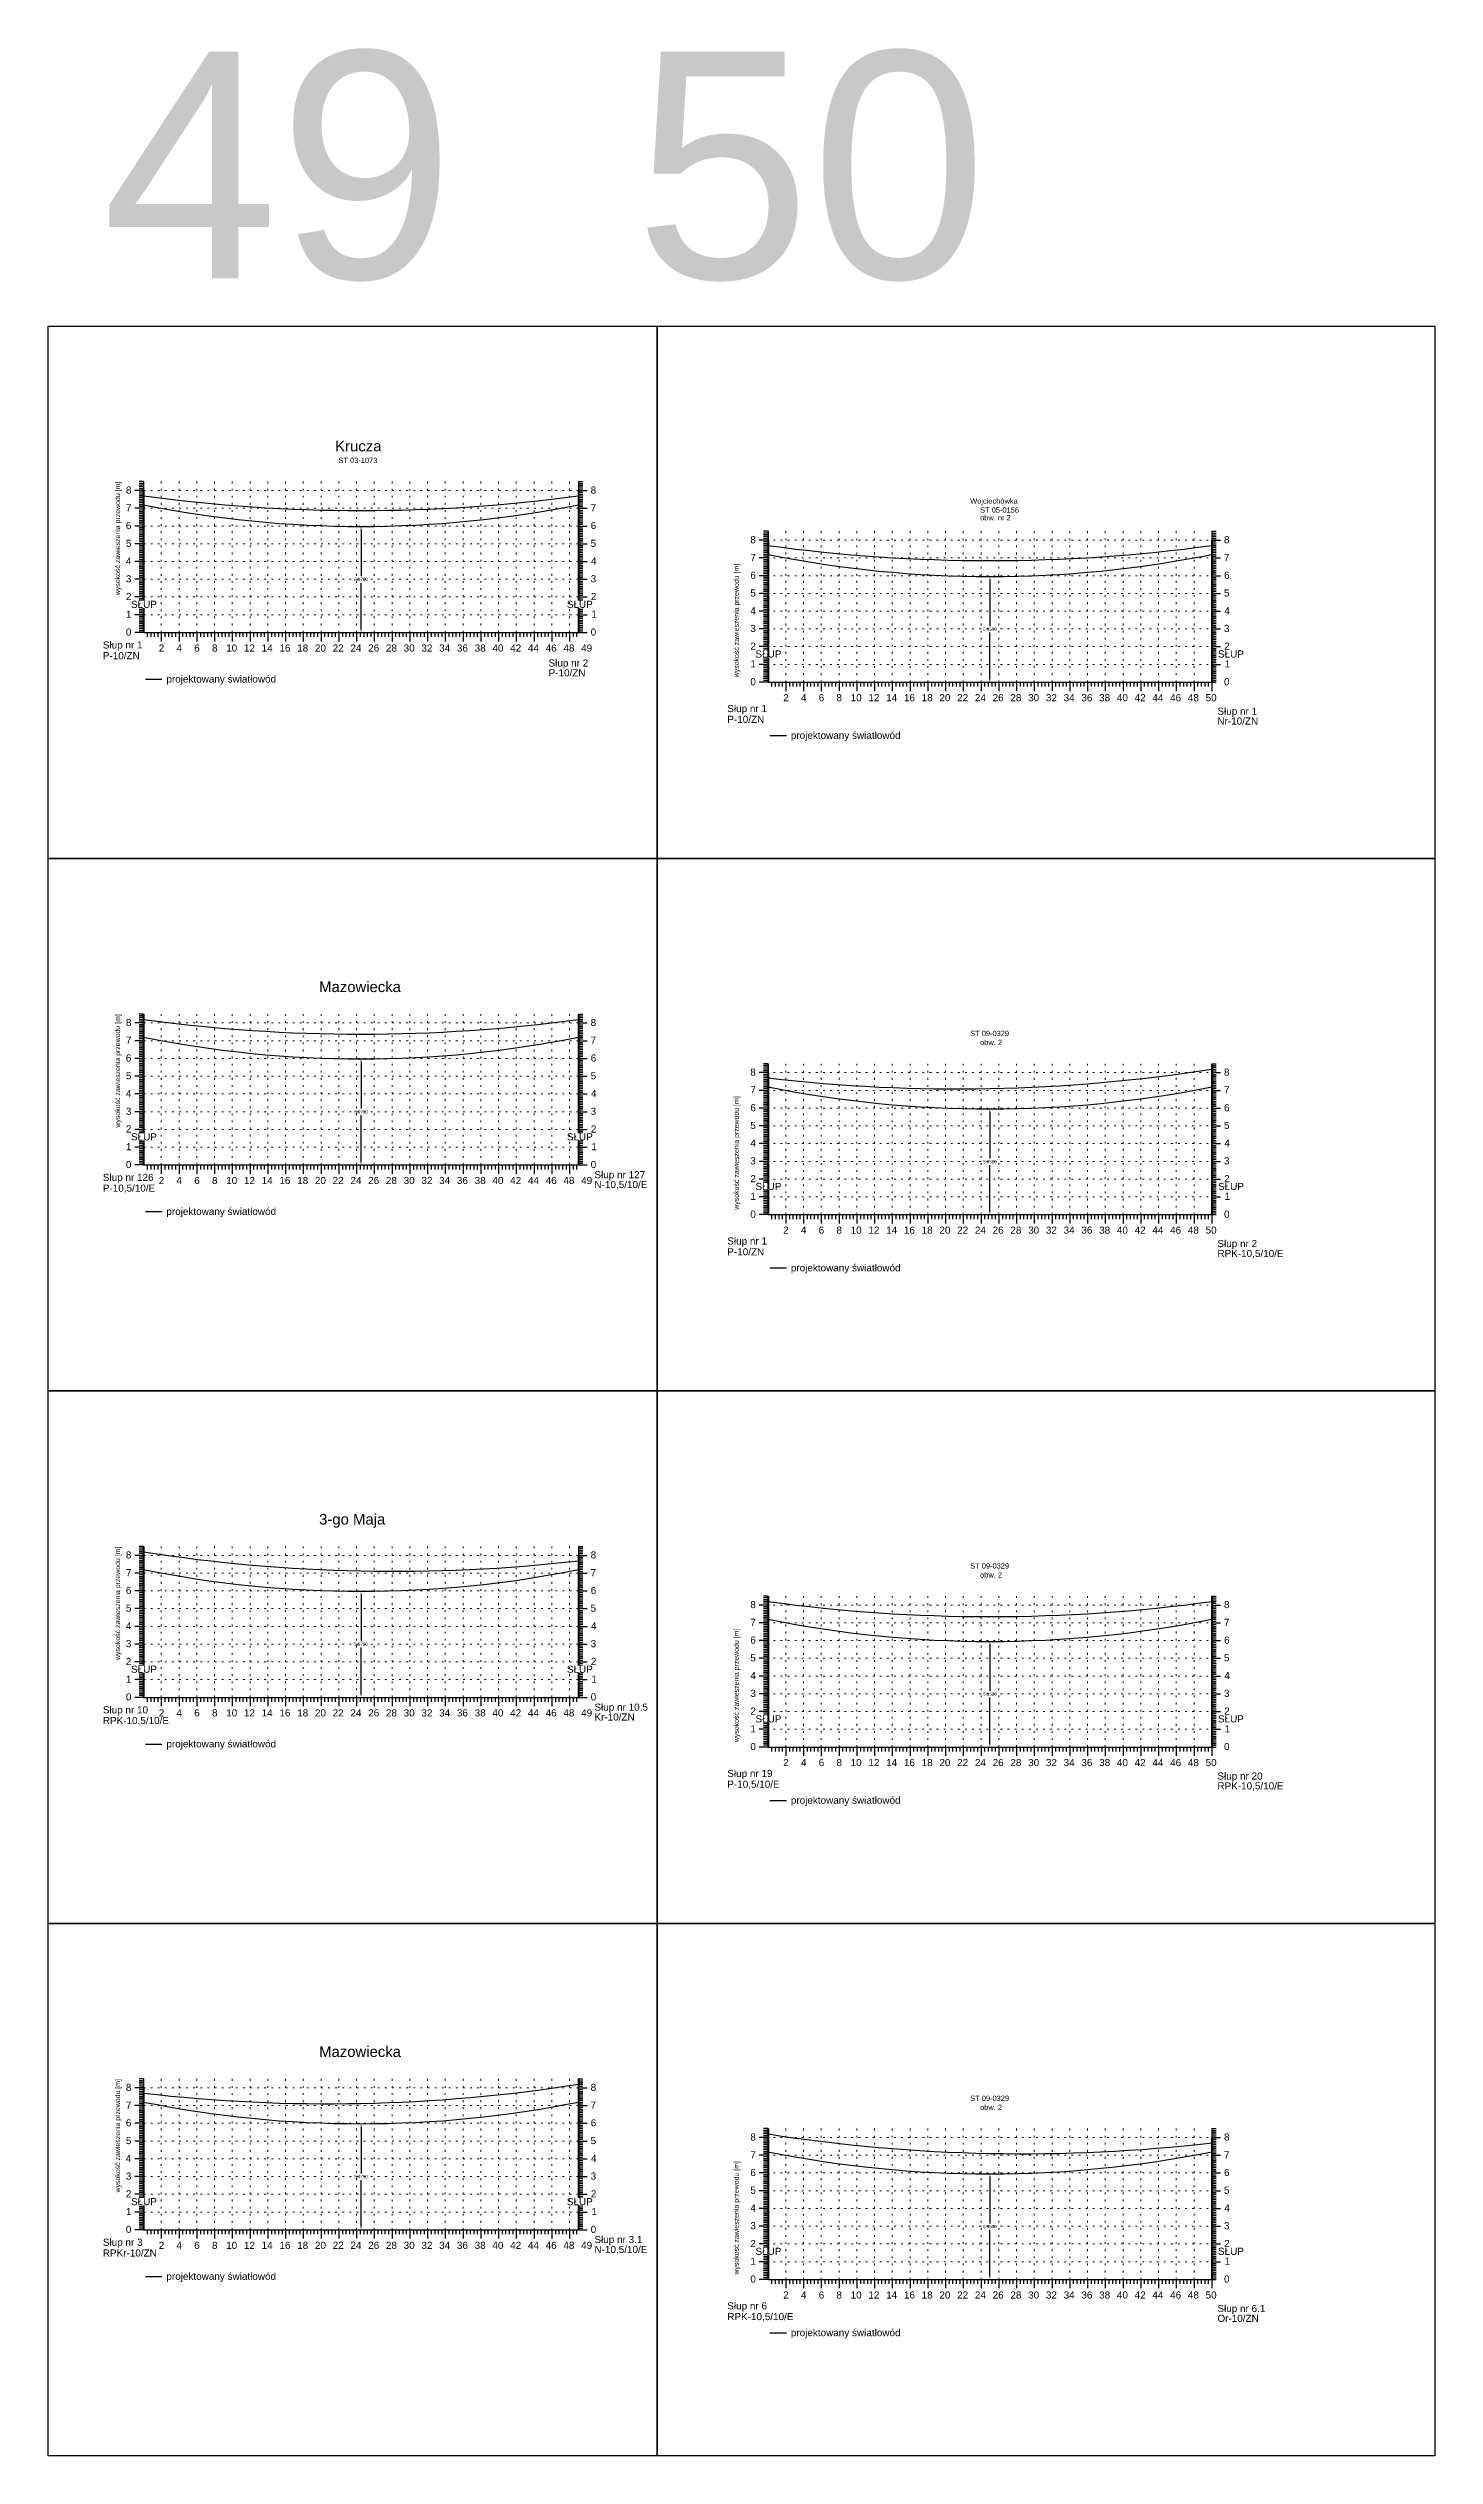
# Model space of a CAD drawing. Header units: metres. Extents: x -155 to 1812, y 681 to 886.
# Drawn here: x 1134.5 to 1212.7, y 740.5 to 876.2 of the extents above; entities that cross this region are included whole.
import ezdxf

# ---------------------------------------------------------------- set-up
doc = ezdxf.new("R2010")
doc.units = ezdxf.units.M
doc.header["$MEASUREMENT"] = 0
doc.linetypes.add('ACAD_ISO07W100', pattern=[3, 0, -3])
doc.layers.add('ramka', color=7, linetype='Continuous', plot=False)
doc.styles.get("Standard").update_dxf_attribs({"font": 'arial.ttf'})
doc.dimstyles.get("Standard").update_dxf_attribs({"dimtxt": 0.18, "dimasz": 0.18, "dimexe": 0.18, "dimexo": 0.0625, "dimgap": 0.09, "dimtad": 0, "dimtih": 1, "dimtoh": 1, "dimdec": 4, "dimzin": 0, "dimdsep": 46, "dimtxsty": 'Standard', "dimcen": 0.09, "dimadec": 0, "dimazin": 0, "dimtfac": 1, "dimtdec": 4, "dimtofl": 0, "dimtmove": 0, "dimatfit": 3, "dimfxl": 1, "dimtolj": 1, "dimtzin": 0, "dimarcsym": 0})

msp = doc.modelspace()

# ---------------------------------------------------------------- texts
at = {"lineweight": 25}
for s, p in [('49', (1137.58131, 863.21103)), ('50', (1167.58131, 863.21103))]:
    msp.add_text(s, height=12.782133, dxfattribs=at).set_placement(p)
for s, height, p in [('Krucza', 0.6, (1150.71132, 853.46355)), ('ST 03-1073', 0.3, (1150.89908, 852.80657)), ('8', 0.4, (1138.92144, 851.08515)), ('8', 0.4, (1165.10709, 851.08515)), ('Wojciechówka', 0.3, (1186.48993, 850.51835)), ('6', 0.4, (1138.92144, 849.08515)), ('7', 0.4, (1138.92144, 850.08515)), ('7', 0.4, (1165.10409, 850.08515)), ('6', 0.4, (1165.10982, 849.08515)), ('obw. nr 2', 0.3, (1187.05008, 849.57734)), ('ST 05-0156', 0.3, (1187.05008, 850.0093)), ('5', 0.4, (1138.92144, 848.08515)), ('5', 0.4, (1165.10436, 848.08515)), ('8', 0.4, (1174.10396, 848.28669)), ('8', 0.4, (1200.78961, 848.28669)), ('4', 0.4, (1138.92144, 847.08515)), ('4', 0.4, (1165.1251, 847.08515)), ('6', 0.4, (1174.10396, 846.28669)), ('7', 0.4, (1174.10396, 847.28669)), ('7', 0.4, (1200.78661, 847.28669)), ('6', 0.4, (1200.79234, 846.28669)), ('3', 0.4, (1138.92144, 846.08515)), ('2', 0.4, (1138.92144, 845.08515)), ('3', 0.4, (1165.10709, 846.08515)), ('2', 0.4, (1165.11828, 845.08515)), ('5', 0.4, (1174.10396, 845.28669)), ('5', 0.4, (1200.78688, 845.28669)), ('1', 0.4, (1138.92144, 844.08515)), ('1', 0.4, (1165.14693, 844.08515)), ('4', 0.4, (1174.10396, 844.28669)), ('4', 0.4, (1200.80762, 844.28669)), ('Słup nr 1', 0.4, (1137.62345, 842.35733)), ('0', 0.4, (1138.92144, 843.08515)), ('2', 0.4, (1140.77189, 842.18357)), ('4', 0.4, (1141.77189, 842.18357)), ('6', 0.4, (1142.77189, 842.18357)), ('8', 0.4, (1143.77189, 842.18357)), ('10', 0.4, (1144.57189, 842.18357)), ('12', 0.4, (1145.57189, 842.18357)), ('14', 0.4, (1146.57189, 842.18357)), ('16', 0.4, (1147.57189, 842.18357)), ('18', 0.4, (1148.57189, 842.18357)), ('20', 0.4, (1149.57189, 842.18357)), ('22', 0.4, (1150.57189, 842.18357)), ('24', 0.4, (1151.57189, 842.18357)), ('26', 0.4, (1152.57189, 842.18357)), ('28', 0.4, (1153.57189, 842.18357)), ('30', 0.4, (1154.57189, 842.18357)), ('32', 0.4, (1155.57189, 842.18357)), ('34', 0.4, (1156.57189, 842.18357)), ('36', 0.4, (1157.57189, 842.18357)), ('38', 0.4, (1158.57189, 842.18357)), ('40', 0.4, (1159.57189, 842.18357)), ('42', 0.4, (1160.57189, 842.18357)), ('44', 0.4, (1161.57189, 842.18357)), ('46', 0.4, (1162.57189, 842.18357)), ('48', 0.4, (1163.57189, 842.18357)), ('49', 0.4, (1164.57189, 842.18357)), ('0', 0.4, (1165.10873, 843.08515)), ('3', 0.4, (1174.10396, 843.28669)), ('2', 0.4, (1174.10396, 842.28669)), ('3', 0.4, (1200.78961, 843.28669)), ('2', 0.4, (1200.80079, 842.28669)), ('P-10/ZN', 0.4, (1137.62345, 841.75244)), ('Słup nr 2', 0.4, (1162.7344, 841.34054)), ('P-10/ZN', 0.4, (1162.73602, 840.78559)), ('1', 0.4, (1174.10396, 841.28669)), ('1', 0.4, (1200.82944, 841.28669)), ('projektowany światłowód', 0.4, (1141.2036, 840.43926)), ('0', 0.4, (1174.10396, 840.28669)), ('2', 0.4, (1175.9544, 839.38511)), ('4', 0.4, (1176.9544, 839.38511)), ('6', 0.4, (1177.9544, 839.38511)), ('8', 0.4, (1178.9544, 839.38511)), ('10', 0.4, (1179.7544, 839.38511)), ('12', 0.4, (1180.7544, 839.38511)), ('14', 0.4, (1181.7544, 839.38511)), ('16', 0.4, (1182.7544, 839.38511)), ('18', 0.4, (1183.7544, 839.38511)), ('20', 0.4, (1184.7544, 839.38511)), ('22', 0.4, (1185.7544, 839.38511)), ('24', 0.4, (1186.7544, 839.38511)), ('26', 0.4, (1187.7544, 839.38511)), ('28', 0.4, (1188.7544, 839.38511)), ('30', 0.4, (1189.7544, 839.38511)), ('32', 0.4, (1190.7544, 839.38511)), ('34', 0.4, (1191.7544, 839.38511)), ('36', 0.4, (1192.7544, 839.38511)), ('38', 0.4, (1193.7544, 839.38511)), ('40', 0.4, (1194.7544, 839.38511)), ('42', 0.4, (1195.7544, 839.38511)), ('44', 0.4, (1196.7544, 839.38511)), ('46', 0.4, (1197.7544, 839.38511)), ('48', 0.4, (1198.7544, 839.38511)), ('50', 0.4, (1199.7544, 839.38511)), ('0', 0.4, (1200.79124, 840.28669)), ('Słup nr 1', 0.4, (1172.80597, 838.77224)), ('P-10/ZN', 0.4, (1172.80597, 838.16735)), ('Słup nr 1', 0.4, (1200.41762, 838.62613)), ('Nr-10/ZN', 0.4, (1200.41924, 838.07118)), ('projektowany światłowód', 0.4, (1176.38611, 837.26369)), ('Mazowiecka', 0.6, (1149.80864, 822.99736)), ('8', 0.4, (1138.92144, 821.08515)), ('8', 0.4, (1165.10709, 821.08515)), ('ST 09-0329', 0.3, (1186.48993, 820.51835)), ('6', 0.4, (1138.92144, 819.08515)), ('7', 0.4, (1138.92144, 820.08515)), ('7', 0.4, (1165.10409, 820.08515)), ('6', 0.4, (1165.10982, 819.08515)), ('obw. 2', 0.3, (1187.05008, 820.0093)), ('5', 0.4, (1138.92144, 818.08515)), ('5', 0.4, (1165.10436, 818.08515)), ('8', 0.4, (1174.10396, 818.28669)), ('8', 0.4, (1200.78961, 818.28669)), ('4', 0.4, (1138.92144, 817.08515)), ('4', 0.4, (1165.1251, 817.08515)), ('6', 0.4, (1174.10396, 816.28669)), ('7', 0.4, (1174.10396, 817.28669)), ('7', 0.4, (1200.78661, 817.28669)), ('6', 0.4, (1200.79234, 816.28669)), ('3', 0.4, (1138.92144, 816.08515)), ('2', 0.4, (1138.92144, 815.08515)), ('3', 0.4, (1165.10709, 816.08515)), ('2', 0.4, (1165.11828, 815.08515)), ('5', 0.4, (1174.10396, 815.28669)), ('5', 0.4, (1200.78688, 815.28669)), ('1', 0.4, (1138.92144, 814.08515)), ('1', 0.4, (1165.14693, 814.08515)), ('4', 0.4, (1174.10396, 814.28669)), ('4', 0.4, (1200.80762, 814.28669)), ('Słup nr 126', 0.4, (1137.62345, 812.35733)), ('0', 0.4, (1138.92144, 813.08515)), ('0', 0.4, (1165.10873, 813.08515)), ('Słup nr 127', 0.4, (1165.32068, 812.50877)), ('3', 0.4, (1174.10396, 813.28669)), ('2', 0.4, (1174.10396, 812.28669)), ('3', 0.4, (1200.78961, 813.28669)), ('2', 0.4, (1200.80079, 812.28669)), ('P-10,5/10/E', 0.4, (1137.62345, 811.75244)), ('2', 0.4, (1140.77189, 812.18357)), ('4', 0.4, (1141.77189, 812.18357)), ('6', 0.4, (1142.77189, 812.18357)), ('8', 0.4, (1143.77189, 812.18357)), ('10', 0.4, (1144.57189, 812.18357)), ('12', 0.4, (1145.57189, 812.18357)), ('14', 0.4, (1146.57189, 812.18357)), ('16', 0.4, (1147.57189, 812.18357)), ('18', 0.4, (1148.57189, 812.18357)), ('20', 0.4, (1149.57189, 812.18357)), ('22', 0.4, (1150.57189, 812.18357)), ('24', 0.4, (1151.57189, 812.18357)), ('26', 0.4, (1152.57189, 812.18357)), ('28', 0.4, (1153.57189, 812.18357)), ('30', 0.4, (1154.57189, 812.18357)), ('32', 0.4, (1155.57189, 812.18357)), ('34', 0.4, (1156.57189, 812.18357)), ('36', 0.4, (1157.57189, 812.18357)), ('38', 0.4, (1158.57189, 812.18357)), ('40', 0.4, (1159.57189, 812.18357)), ('42', 0.4, (1160.57189, 812.18357)), ('44', 0.4, (1161.57189, 812.18357)), ('46', 0.4, (1162.57189, 812.18357)), ('48', 0.4, (1163.57189, 812.18357)), ('49', 0.4, (1164.57189, 812.18357)), ('N-10,5/10/E', 0.4, (1165.3223, 811.95382)), ('1', 0.4, (1174.10396, 811.28669)), ('1', 0.4, (1200.82944, 811.28669)), ('projektowany światłowód', 0.4, (1141.2036, 810.43926)), ('0', 0.4, (1174.10396, 810.28669)), ('0', 0.4, (1200.79124, 810.28669)), ('Słup nr 1', 0.4, (1172.80597, 808.77224)), ('P-10/ZN', 0.4, (1172.80597, 808.16735)), ('2', 0.4, (1175.9544, 809.38511)), ('4', 0.4, (1176.9544, 809.38511)), ('6', 0.4, (1177.9544, 809.38511)), ('8', 0.4, (1178.9544, 809.38511)), ('10', 0.4, (1179.7544, 809.38511)), ('12', 0.4, (1180.7544, 809.38511)), ('14', 0.4, (1181.7544, 809.38511)), ('16', 0.4, (1182.7544, 809.38511)), ('18', 0.4, (1183.7544, 809.38511)), ('20', 0.4, (1184.7544, 809.38511)), ('22', 0.4, (1185.7544, 809.38511)), ('24', 0.4, (1186.7544, 809.38511)), ('26', 0.4, (1187.7544, 809.38511)), ('28', 0.4, (1188.7544, 809.38511)), ('30', 0.4, (1189.7544, 809.38511)), ('32', 0.4, (1190.7544, 809.38511)), ('34', 0.4, (1191.7544, 809.38511)), ('36', 0.4, (1192.7544, 809.38511)), ('38', 0.4, (1193.7544, 809.38511)), ('40', 0.4, (1194.7544, 809.38511)), ('42', 0.4, (1195.7544, 809.38511)), ('44', 0.4, (1196.7544, 809.38511)), ('46', 0.4, (1197.7544, 809.38511)), ('48', 0.4, (1198.7544, 809.38511)), ('50', 0.4, (1199.7544, 809.38511)), ('Słup nr 2', 0.4, (1200.41762, 808.62613)), ('projektowany światłowód', 0.4, (1176.38611, 807.26369)), ('RPK-10,5/10/E', 0.4, (1200.41924, 808.07118)), ('3-go Maja', 0.6, (1149.80864, 792.99736)), ('8', 0.4, (1138.92144, 791.08515)), ('8', 0.4, (1165.10709, 791.08515)), ('7', 0.4, (1138.92144, 790.08515)), ('7', 0.4, (1165.10409, 790.08515)), ('ST 09-0329', 0.3, (1186.48993, 790.51835)), ('obw. 2', 0.3, (1187.05008, 790.0093)), ('5', 0.4, (1138.92144, 788.08515)), ('6', 0.4, (1138.92144, 789.08515)), ('5', 0.4, (1165.10436, 788.08515)), ('6', 0.4, (1165.10982, 789.08515)), ('8', 0.4, (1174.10396, 788.28669)), ('8', 0.4, (1200.78961, 788.28669)), ('4', 0.4, (1138.92144, 787.08515)), ('4', 0.4, (1165.1251, 787.08515)), ('7', 0.4, (1174.10396, 787.28669)), ('7', 0.4, (1200.78661, 787.28669)), ('3', 0.4, (1138.92144, 786.08515)), ('2', 0.4, (1138.92144, 785.08515)), ('3', 0.4, (1165.10709, 786.08515)), ('2', 0.4, (1165.11828, 785.08515)), ('5', 0.4, (1174.10396, 785.28669)), ('6', 0.4, (1174.10396, 786.28669)), ('5', 0.4, (1200.78688, 785.28669)), ('6', 0.4, (1200.79234, 786.28669)), ('1', 0.4, (1138.92144, 784.08515)), ('1', 0.4, (1165.14693, 784.08515)), ('4', 0.4, (1174.10396, 784.28669)), ('4', 0.4, (1200.80762, 784.28669)), ('Słup nr 10', 0.4, (1137.62345, 782.35733)), ('0', 0.4, (1138.92144, 783.08515)), ('0', 0.4, (1165.10873, 783.08515)), ('Słup nr 10.5', 0.4, (1165.32068, 782.50877)), ('3', 0.4, (1174.10396, 783.28669)), ('3', 0.4, (1200.78961, 783.28669)), ('RPK-10,5/10/E', 0.4, (1137.62345, 781.75244)), ('2', 0.4, (1140.77189, 782.18357)), ('4', 0.4, (1141.77189, 782.18357)), ('6', 0.4, (1142.77189, 782.18357)), ('8', 0.4, (1143.77189, 782.18357)), ('10', 0.4, (1144.57189, 782.18357)), ('12', 0.4, (1145.57189, 782.18357)), ('14', 0.4, (1146.57189, 782.18357)), ('16', 0.4, (1147.57189, 782.18357)), ('18', 0.4, (1148.57189, 782.18357)), ('20', 0.4, (1149.57189, 782.18357)), ('22', 0.4, (1150.57189, 782.18357)), ('24', 0.4, (1151.57189, 782.18357)), ('26', 0.4, (1152.57189, 782.18357)), ('28', 0.4, (1153.57189, 782.18357)), ('30', 0.4, (1154.57189, 782.18357)), ('32', 0.4, (1155.57189, 782.18357)), ('34', 0.4, (1156.57189, 782.18357)), ('36', 0.4, (1157.57189, 782.18357)), ('38', 0.4, (1158.57189, 782.18357)), ('40', 0.4, (1159.57189, 782.18357)), ('42', 0.4, (1160.57189, 782.18357)), ('44', 0.4, (1161.57189, 782.18357)), ('46', 0.4, (1162.57189, 782.18357)), ('48', 0.4, (1163.57189, 782.18357)), ('49', 0.4, (1164.57189, 782.18357)), ('Kr-10/ZN', 0.4, (1165.3223, 781.95382)), ('2', 0.4, (1174.10396, 782.28669)), ('1', 0.4, (1174.10396, 781.28669)), ('2', 0.4, (1200.80079, 782.28669)), ('1', 0.4, (1200.82944, 781.28669)), ('projektowany światłowód', 0.4, (1141.2036, 780.43926)), ('0', 0.4, (1174.10396, 780.28669)), ('0', 0.4, (1200.79124, 780.28669)), ('Słup nr 19', 0.4, (1172.80597, 778.77224)), ('2', 0.4, (1175.9544, 779.38511)), ('4', 0.4, (1176.9544, 779.38511)), ('6', 0.4, (1177.9544, 779.38511)), ('8', 0.4, (1178.9544, 779.38511)), ('10', 0.4, (1179.7544, 779.38511)), ('12', 0.4, (1180.7544, 779.38511)), ('14', 0.4, (1181.7544, 779.38511)), ('16', 0.4, (1182.7544, 779.38511)), ('18', 0.4, (1183.7544, 779.38511)), ('20', 0.4, (1184.7544, 779.38511)), ('22', 0.4, (1185.7544, 779.38511)), ('24', 0.4, (1186.7544, 779.38511)), ('26', 0.4, (1187.7544, 779.38511)), ('28', 0.4, (1188.7544, 779.38511)), ('30', 0.4, (1189.7544, 779.38511)), ('32', 0.4, (1190.7544, 779.38511)), ('34', 0.4, (1191.7544, 779.38511)), ('36', 0.4, (1192.7544, 779.38511)), ('38', 0.4, (1193.7544, 779.38511)), ('40', 0.4, (1194.7544, 779.38511)), ('42', 0.4, (1195.7544, 779.38511)), ('44', 0.4, (1196.7544, 779.38511)), ('46', 0.4, (1197.7544, 779.38511)), ('48', 0.4, (1198.7544, 779.38511)), ('50', 0.4, (1199.7544, 779.38511)), ('Słup nr 20', 0.4, (1200.41762, 778.62613)), ('P-10,5/10/E', 0.4, (1172.80597, 778.16735)), ('projektowany światłowód', 0.4, (1176.38611, 777.26369)), ('RPK-10,5/10/E', 0.4, (1200.41924, 778.07118)), ('Mazowiecka', 0.6, (1149.80864, 762.99736)), ('8', 0.4, (1138.92144, 761.08515)), ('8', 0.4, (1165.10709, 761.08515)), ('7', 0.4, (1138.92144, 760.08515)), ('7', 0.4, (1165.10409, 760.08515)), ('ST 09-0329', 0.3, (1186.48993, 760.51835)), ('obw. 2', 0.3, (1187.05008, 760.0093)), ('5', 0.4, (1138.92144, 758.08515)), ('6', 0.4, (1138.92144, 759.08515)), ('5', 0.4, (1165.10436, 758.08515)), ('6', 0.4, (1165.10982, 759.08515)), ('8', 0.4, (1174.10396, 758.28669)), ('8', 0.4, (1200.78961, 758.28669)), ('4', 0.4, (1138.92144, 757.08515)), ('4', 0.4, (1165.1251, 757.08515)), ('7', 0.4, (1174.10396, 757.28669)), ('7', 0.4, (1200.78661, 757.28669)), ('3', 0.4, (1138.92144, 756.08515)), ('3', 0.4, (1165.10709, 756.08515)), ('5', 0.4, (1174.10396, 755.28669)), ('6', 0.4, (1174.10396, 756.28669)), ('5', 0.4, (1200.78688, 755.28669)), ('6', 0.4, (1200.79234, 756.28669)), ('2', 0.4, (1138.92144, 755.08515)), ('1', 0.4, (1138.92144, 754.08515)), ('2', 0.4, (1165.11828, 755.08515)), ('1', 0.4, (1165.14693, 754.08515)), ('4', 0.4, (1174.10396, 754.28669)), ('4', 0.4, (1200.80762, 754.28669)), ('0', 0.4, (1138.92144, 753.08515)), ('0', 0.4, (1165.10873, 753.08515)), ('Słup nr 3.1', 0.4, (1165.32068, 752.50877)), ('3', 0.4, (1174.10396, 753.28669)), ('3', 0.4, (1200.78961, 753.28669)), ('Słup nr 3', 0.4, (1137.62345, 752.35733)), ('RPKr-10/ZN', 0.4, (1137.62345, 751.75244)), ('2', 0.4, (1140.77189, 752.18357)), ('4', 0.4, (1141.77189, 752.18357)), ('6', 0.4, (1142.77189, 752.18357)), ('8', 0.4, (1143.77189, 752.18357)), ('10', 0.4, (1144.57189, 752.18357)), ('12', 0.4, (1145.57189, 752.18357)), ('14', 0.4, (1146.57189, 752.18357)), ('16', 0.4, (1147.57189, 752.18357)), ('18', 0.4, (1148.57189, 752.18357)), ('20', 0.4, (1149.57189, 752.18357)), ('22', 0.4, (1150.57189, 752.18357)), ('24', 0.4, (1151.57189, 752.18357)), ('26', 0.4, (1152.57189, 752.18357)), ('28', 0.4, (1153.57189, 752.18357)), ('30', 0.4, (1154.57189, 752.18357)), ('32', 0.4, (1155.57189, 752.18357)), ('34', 0.4, (1156.57189, 752.18357)), ('36', 0.4, (1157.57189, 752.18357)), ('38', 0.4, (1158.57189, 752.18357)), ('40', 0.4, (1159.57189, 752.18357)), ('42', 0.4, (1160.57189, 752.18357)), ('44', 0.4, (1161.57189, 752.18357)), ('46', 0.4, (1162.57189, 752.18357)), ('48', 0.4, (1163.57189, 752.18357)), ('49', 0.4, (1164.57189, 752.18357)), ('N-10,5/10/E', 0.4, (1165.3223, 751.95382)), ('2', 0.4, (1174.10396, 752.28669)), ('1', 0.4, (1174.10396, 751.28669)), ('2', 0.4, (1200.80079, 752.28669)), ('1', 0.4, (1200.82944, 751.28669)), ('projektowany światłowód', 0.4, (1141.2036, 750.43926)), ('0', 0.4, (1174.10396, 750.28669)), ('0', 0.4, (1200.79124, 750.28669)), ('Słup nr 6', 0.4, (1172.80597, 748.77224)), ('2', 0.4, (1175.9544, 749.38511)), ('4', 0.4, (1176.9544, 749.38511)), ('6', 0.4, (1177.9544, 749.38511)), ('8', 0.4, (1178.9544, 749.38511)), ('10', 0.4, (1179.7544, 749.38511)), ('12', 0.4, (1180.7544, 749.38511)), ('14', 0.4, (1181.7544, 749.38511)), ('16', 0.4, (1182.7544, 749.38511)), ('18', 0.4, (1183.7544, 749.38511)), ('20', 0.4, (1184.7544, 749.38511)), ('22', 0.4, (1185.7544, 749.38511)), ('24', 0.4, (1186.7544, 749.38511)), ('26', 0.4, (1187.7544, 749.38511)), ('28', 0.4, (1188.7544, 749.38511)), ('30', 0.4, (1189.7544, 749.38511)), ('32', 0.4, (1190.7544, 749.38511)), ('34', 0.4, (1191.7544, 749.38511)), ('36', 0.4, (1192.7544, 749.38511)), ('38', 0.4, (1193.7544, 749.38511)), ('40', 0.4, (1194.7544, 749.38511)), ('42', 0.4, (1195.7544, 749.38511)), ('44', 0.4, (1196.7544, 749.38511)), ('46', 0.4, (1197.7544, 749.38511)), ('48', 0.4, (1198.7544, 749.38511)), ('50', 0.4, (1199.7544, 749.38511)), ('Słup nr 6.1', 0.4, (1200.41762, 748.62613)), ('RPK-10,5/10/E', 0.4, (1172.80597, 748.16735)), ('projektowany światłowód', 0.4, (1176.38611, 747.26369)), ('Or-10/ZN', 0.4, (1200.41924, 748.07118))]:
    msp.add_text(s, height=height).set_placement(p)

# ---------------------------------------------------------------- blocks, each defined once
blk = doc.blocks.new('*D304')
at = {"color": 0, "lineweight": -2}
for p, q in [((1152.11, 759.23), (1151.99, 759.23)), ((1152.17, 759.05), (1152.17, 756.43)), ((1152.17, 753.44), (1152.17, 756.06)), ((1142.58, 753.26), (1152.35, 753.26))]:
    blk.add_line(p, q, dxfattribs=at)
at = {"color": 0}
for points in [[(1152.2, 759.05), (1152.14, 759.05), (1152.17, 759.23)], [(1152.14, 753.44), (1152.2, 753.44), (1152.17, 753.26)]]:
    blk.add_solid(points, dxfattribs=at)
at = {"layer": 'Defpoints', "color": 0}
for p in [(1152.17, 759.23), (1142.52, 753.26), (1152.17, 753.26)]:
    blk.add_point(p, dxfattribs=at)
at = {"color": 0, "lineweight": 25, "insert": (1152.17, 756.25), "char_height": 0.18, "attachment_point": 5}
blk.add_mtext('\\A1;5.9750', dxfattribs=at)
blk = doc.blocks.new('*D222')
at = {"color": 0, "lineweight": -2}
for p, q in [((1187.54, 756.41), (1187.42, 756.41)), ((1187.6, 756.23), (1187.6, 753.62)), ((1187.6, 750.64), (1187.6, 753.25)), ((1177.76, 750.46), (1187.78, 750.46))]:
    blk.add_line(p, q, dxfattribs=at)
at = {"color": 0}
for points in [[(1187.63, 756.23), (1187.57, 756.23), (1187.6, 756.41)], [(1187.57, 750.64), (1187.63, 750.64), (1187.6, 750.46)]]:
    blk.add_solid(points, dxfattribs=at)
at = {"layer": 'Defpoints', "color": 0}
for p in [(1187.6, 756.41), (1177.7, 750.46), (1187.6, 750.46)]:
    blk.add_point(p, dxfattribs=at)
at = {"color": 0, "lineweight": 25, "insert": (1187.6, 753.44), "char_height": 0.18, "attachment_point": 5}
blk.add_mtext('\\A1;5.9500', dxfattribs=at)
blk = doc.blocks.new('*D279')
at = {"color": 0, "lineweight": -2}
for p, q in [((1152.11, 789.23), (1151.99, 789.23)), ((1152.17, 789.05), (1152.17, 786.43)), ((1152.17, 783.44), (1152.17, 786.06)), ((1142.58, 783.26), (1152.35, 783.26))]:
    blk.add_line(p, q, dxfattribs=at)
at = {"color": 0}
for points in [[(1152.2, 789.05), (1152.14, 789.05), (1152.17, 789.23)], [(1152.14, 783.44), (1152.2, 783.44), (1152.17, 783.26)]]:
    blk.add_solid(points, dxfattribs=at)
at = {"layer": 'Defpoints', "color": 0}
for p in [(1152.17, 789.23), (1142.52, 783.26), (1152.17, 783.26)]:
    blk.add_point(p, dxfattribs=at)
at = {"color": 0, "lineweight": 25, "insert": (1152.17, 786.25), "char_height": 0.18, "attachment_point": 5}
blk.add_mtext('\\A1;5.9750', dxfattribs=at)
blk = doc.blocks.new('*D313')
at = {"color": 0, "lineweight": -2}
for p, q in [((1187.54, 786.41), (1187.42, 786.41)), ((1187.6, 786.23), (1187.6, 783.62)), ((1187.6, 780.64), (1187.6, 783.25)), ((1177.76, 780.46), (1187.78, 780.46))]:
    blk.add_line(p, q, dxfattribs=at)
at = {"color": 0}
for points in [[(1187.63, 786.23), (1187.57, 786.23), (1187.6, 786.41)], [(1187.57, 780.64), (1187.63, 780.64), (1187.6, 780.46)]]:
    blk.add_solid(points, dxfattribs=at)
at = {"layer": 'Defpoints', "color": 0}
for p in [(1187.6, 786.41), (1177.7, 780.46), (1187.6, 780.46)]:
    blk.add_point(p, dxfattribs=at)
at = {"color": 0, "lineweight": 25, "insert": (1187.6, 783.44), "char_height": 0.18, "attachment_point": 5}
blk.add_mtext('\\A1;5.9500', dxfattribs=at)
blk = doc.blocks.new('*D198')
at = {"color": 0, "lineweight": -2}
for p, q in [((1152.11, 819.23), (1151.99, 819.23)), ((1152.17, 819.05), (1152.17, 816.43)), ((1152.17, 813.44), (1152.17, 816.06)), ((1142.58, 813.26), (1152.35, 813.26))]:
    blk.add_line(p, q, dxfattribs=at)
at = {"color": 0}
for points in [[(1152.2, 819.05), (1152.14, 819.05), (1152.17, 819.23)], [(1152.14, 813.44), (1152.2, 813.44), (1152.17, 813.26)]]:
    blk.add_solid(points, dxfattribs=at)
at = {"layer": 'Defpoints', "color": 0}
for p in [(1152.17, 819.23), (1142.52, 813.26), (1152.17, 813.26)]:
    blk.add_point(p, dxfattribs=at)
at = {"color": 0, "lineweight": 25, "insert": (1152.17, 816.25), "char_height": 0.18, "attachment_point": 5}
blk.add_mtext('\\A1;5.9750', dxfattribs=at)
blk = doc.blocks.new('*D307')
at = {"color": 0, "lineweight": -2}
for p, q in [((1187.54, 816.41), (1187.42, 816.41)), ((1187.6, 816.23), (1187.6, 813.62)), ((1187.6, 810.64), (1187.6, 813.25)), ((1177.76, 810.46), (1187.78, 810.46))]:
    blk.add_line(p, q, dxfattribs=at)
at = {"color": 0}
for points in [[(1187.63, 816.23), (1187.57, 816.23), (1187.6, 816.41)], [(1187.57, 810.64), (1187.63, 810.64), (1187.6, 810.46)]]:
    blk.add_solid(points, dxfattribs=at)
at = {"layer": 'Defpoints', "color": 0}
for p in [(1187.6, 816.41), (1177.7, 810.46), (1187.6, 810.46)]:
    blk.add_point(p, dxfattribs=at)
at = {"color": 0, "lineweight": 25, "insert": (1187.6, 813.44), "char_height": 0.18, "attachment_point": 5}
blk.add_mtext('\\A1;5.9500', dxfattribs=at)
blk = doc.blocks.new('*D196')
at = {"color": 0, "lineweight": -2}
for p, q in [((1152.11, 849.23), (1151.99, 849.23)), ((1152.17, 849.05), (1152.17, 846.43)), ((1152.17, 843.44), (1152.17, 846.06)), ((1142.58, 843.26), (1152.35, 843.26))]:
    blk.add_line(p, q, dxfattribs=at)
at = {"color": 0}
for points in [[(1152.2, 849.05), (1152.14, 849.05), (1152.17, 849.23)], [(1152.14, 843.44), (1152.2, 843.44), (1152.17, 843.26)]]:
    blk.add_solid(points, dxfattribs=at)
at = {"layer": 'Defpoints', "color": 0}
for p in [(1152.17, 849.23), (1142.52, 843.26), (1152.17, 843.26)]:
    blk.add_point(p, dxfattribs=at)
at = {"color": 0, "lineweight": 25, "insert": (1152.17, 846.25), "char_height": 0.18, "attachment_point": 5}
blk.add_mtext('\\A1;5.9750', dxfattribs=at)
blk = doc.blocks.new('*D289')
at = {"color": 0, "lineweight": -2}
for p, q in [((1187.54, 846.41), (1187.42, 846.41)), ((1187.6, 846.23), (1187.6, 843.62)), ((1187.6, 840.64), (1187.6, 843.25)), ((1177.76, 840.46), (1187.78, 840.46))]:
    blk.add_line(p, q, dxfattribs=at)
at = {"color": 0}
for points in [[(1187.63, 846.23), (1187.57, 846.23), (1187.6, 846.41)], [(1187.57, 840.64), (1187.63, 840.64), (1187.6, 840.46)]]:
    blk.add_solid(points, dxfattribs=at)
at = {"layer": 'Defpoints', "color": 0}
for p in [(1187.6, 846.41), (1177.7, 840.46), (1187.6, 840.46)]:
    blk.add_point(p, dxfattribs=at)
at = {"color": 0, "lineweight": 25, "insert": (1187.6, 843.44), "char_height": 0.18, "attachment_point": 5}
blk.add_mtext('\\A1;5.9500', dxfattribs=at)

# ---------------------------------------------------------------- dimensions: what is measured, and where the dimension line sits
at = {"lineweight": 25}
for base, p1, p2, picture, middle in [((1152.1687, 843.25924), (1152.1687, 849.23424), (1142.5187, 843.25924), '*D196', (1152.1687, 846.24674)), ((1187.60122, 840.46078), (1187.60122, 846.41078), (1177.70122, 840.46078), '*D289', (1187.60122, 843.43578)), ((1152.1687, 813.25924), (1152.1687, 819.23424), (1142.5187, 813.25924), '*D198', (1152.1687, 816.24674)), ((1187.60122, 810.46078), (1187.60122, 816.41078), (1177.70122, 810.46078), '*D307', (1187.60122, 813.43578)), ((1152.1687, 783.25924), (1152.1687, 789.23424), (1142.5187, 783.25924), '*D279', (1152.1687, 786.24674)), ((1187.60122, 780.46078), (1187.60122, 786.41078), (1177.70122, 780.46078), '*D313', (1187.60122, 783.43578)), ((1152.1687, 753.25924), (1152.1687, 759.23424), (1142.5187, 753.25924), '*D304', (1152.1687, 756.24674)), ((1187.60122, 750.46078), (1187.60122, 756.41078), (1177.70122, 750.46078), '*D222', (1187.60122, 753.43578))]:
    dim = msp.add_linear_dim(base=base, p1=p1, p2=p2, angle=90, dimstyle='Standard', dxfattribs=at)
    dim.commit()
    dim.dimension.update_dxf_attribs({"geometry": picture, "text_midpoint": middle})

# ---------------------------------------------------------------- linework, layer by layer
for p, q in [((1139.9187, 851.25924), (1139.4187, 851.25924)), ((1139.9187, 851.25924), (1139.4187, 851.25924)), ((1139.9187, 851.75924), (1139.6687, 851.75924)), ((1139.9187, 851.65924), (1139.6687, 851.65924)), ((1139.9187, 851.55924), (1139.6687, 851.55924)), ((1139.9187, 851.45924), (1139.6687, 851.45924)), ((1139.9187, 851.35924), (1139.6687, 851.35924)), ((1139.9187, 851.15924), (1139.6687, 851.15924)), ((1139.9187, 851.05924), (1139.6687, 851.05924)), ((1139.9187, 850.95924), (1139.6687, 850.95924)), ((1139.9187, 850.85924), (1139.6687, 850.85924)), ((1139.9187, 850.75924), (1139.6687, 850.75924)), ((1139.9187, 850.65924), (1139.6687, 850.65924)), ((1139.9187, 851.75924), (1139.9187, 843.25924)), ((1164.4187, 851.75924), (1164.4187, 843.25924)), ((1164.4187, 851.75924), (1164.6687, 851.75924)), ((1164.4187, 851.65924), (1164.6687, 851.65924)), ((1164.4187, 851.55924), (1164.6687, 851.55924)), ((1164.4187, 851.45924), (1164.6687, 851.45924)), ((1164.4187, 851.35924), (1164.6687, 851.35924)), ((1164.4187, 851.25924), (1164.9187, 851.25924)), ((1164.4187, 851.25924), (1164.9187, 851.25924)), ((1164.4187, 851.15924), (1164.6687, 851.15924)), ((1164.4187, 851.05924), (1164.6687, 851.05924)), ((1164.4187, 850.95924), (1164.6687, 850.95924)), ((1164.4187, 850.85924), (1164.6687, 850.85924)), ((1164.4187, 850.75924), (1164.6687, 850.75924)), ((1164.4187, 850.65924), (1164.6687, 850.65924)), ((1139.9187, 850.25924), (1139.4187, 850.25924)), ((1139.9187, 850.25924), (1139.4187, 850.25924)), ((1139.9187, 849.25924), (1139.4187, 849.25924)), ((1139.9187, 849.25924), (1139.4187, 849.25924)), ((1139.9187, 850.55924), (1139.6687, 850.55924)), ((1139.9187, 850.45924), (1139.6687, 850.45924)), ((1139.9187, 850.35924), (1139.6687, 850.35924)), ((1139.9187, 850.15924), (1139.6687, 850.15924)), ((1139.9187, 850.05924), (1139.6687, 850.05924)), ((1139.9187, 849.95924), (1139.6687, 849.95924)), ((1139.9187, 849.85924), (1139.6687, 849.85924)), ((1139.9187, 849.75924), (1139.6687, 849.75924)), ((1139.9187, 849.65924), (1139.6687, 849.65924)), ((1139.9187, 849.55924), (1139.6687, 849.55924)), ((1139.9187, 849.45924), (1139.6687, 849.45924)), ((1139.9187, 849.35924), (1139.6687, 849.35924)), ((1164.4187, 850.55924), (1164.6687, 850.55924)), ((1164.4187, 850.45924), (1164.6687, 850.45924)), ((1164.4187, 850.35924), (1164.6687, 850.35924)), ((1164.4187, 850.25924), (1164.9187, 850.25924)), ((1164.4187, 850.25924), (1164.9187, 850.25924)), ((1164.4187, 850.15924), (1164.6687, 850.15924)), ((1164.4187, 850.05924), (1164.6687, 850.05924)), ((1164.4187, 849.95924), (1164.6687, 849.95924)), ((1164.4187, 849.85924), (1164.6687, 849.85924)), ((1164.4187, 849.75924), (1164.6687, 849.75924)), ((1164.4187, 849.65924), (1164.6687, 849.65924)), ((1164.4187, 849.55924), (1164.6687, 849.55924)), ((1164.4187, 849.45924), (1164.6687, 849.45924)), ((1164.4187, 849.35924), (1164.6687, 849.35924)), ((1164.4187, 849.25924), (1164.9187, 849.25924)), ((1164.4187, 849.25924), (1164.9187, 849.25924)), ((1139.9187, 848.25924), (1139.4187, 848.25924)), ((1139.9187, 848.25924), (1139.4187, 848.25924)), ((1139.9187, 849.15924), (1139.6687, 849.15924)), ((1139.9187, 849.05924), (1139.6687, 849.05924)), ((1139.9187, 848.95924), (1139.6687, 848.95924)), ((1139.9187, 848.85924), (1139.6687, 848.85924)), ((1139.9187, 848.75924), (1139.6687, 848.75924)), ((1139.9187, 848.65924), (1139.6687, 848.65924)), ((1139.9187, 848.55924), (1139.6687, 848.55924)), ((1139.9187, 848.45924), (1139.6687, 848.45924)), ((1139.9187, 848.35924), (1139.6687, 848.35924)), ((1139.9187, 848.15924), (1139.6687, 848.15924)), ((1139.9187, 848.05924), (1139.6687, 848.05924)), ((1139.9187, 847.95924), (1139.6687, 847.95924)), ((1164.4187, 849.15924), (1164.6687, 849.15924)), ((1164.4187, 849.05924), (1164.6687, 849.05924)), ((1164.4187, 848.95924), (1164.6687, 848.95924)), ((1164.4187, 848.85924), (1164.6687, 848.85924)), ((1164.4187, 848.75924), (1164.6687, 848.75924)), ((1164.4187, 848.65924), (1164.6687, 848.65924)), ((1164.4187, 848.55924), (1164.6687, 848.55924)), ((1164.4187, 848.45924), (1164.6687, 848.45924)), ((1164.4187, 848.35924), (1164.6687, 848.35924)), ((1164.4187, 848.25924), (1164.9187, 848.25924)), ((1164.4187, 848.25924), (1164.9187, 848.25924)), ((1164.4187, 848.15924), (1164.6687, 848.15924)), ((1164.4187, 848.05924), (1164.6687, 848.05924)), ((1164.4187, 847.95924), (1164.6687, 847.95924)), ((1175.10122, 848.46078), (1174.60122, 848.46078)), ((1175.10122, 848.46078), (1174.60122, 848.46078)), ((1175.10122, 848.96078), (1174.85122, 848.96078)), ((1175.10122, 848.86078), (1174.85122, 848.86078)), ((1175.10122, 848.76078), (1174.85122, 848.76078)), ((1175.10122, 848.66078), (1174.85122, 848.66078)), ((1175.10122, 848.56078), (1174.85122, 848.56078)), ((1175.10122, 848.36078), (1174.85122, 848.36078)), ((1175.10122, 848.26078), (1174.85122, 848.26078)), ((1175.10122, 848.16078), (1174.85122, 848.16078)), ((1175.10122, 848.06078), (1174.85122, 848.06078)), ((1175.10122, 847.96078), (1174.85122, 847.96078)), ((1175.10122, 848.96078), (1175.10122, 840.46078)), ((1200.10122, 848.96078), (1200.10122, 840.46078)), ((1200.10122, 848.96078), (1200.35122, 848.96078)), ((1200.10122, 848.86078), (1200.35122, 848.86078)), ((1200.10122, 848.76078), (1200.35122, 848.76078)), ((1200.10122, 848.66078), (1200.35122, 848.66078)), ((1200.10122, 848.56078), (1200.35122, 848.56078)), ((1200.10122, 848.46078), (1200.60122, 848.46078)), ((1200.10122, 848.46078), (1200.60122, 848.46078)), ((1200.10122, 848.36078), (1200.35122, 848.36078)), ((1200.10122, 848.26078), (1200.35122, 848.26078)), ((1200.10122, 848.16078), (1200.35122, 848.16078)), ((1200.10122, 848.06078), (1200.35122, 848.06078)), ((1200.10122, 847.96078), (1200.35122, 847.96078)), ((1139.9187, 847.25924), (1139.4187, 847.25924)), ((1139.9187, 847.25924), (1139.4187, 847.25924)), ((1139.9187, 847.85924), (1139.6687, 847.85924)), ((1139.9187, 847.75924), (1139.6687, 847.75924)), ((1139.9187, 847.65924), (1139.6687, 847.65924)), ((1139.9187, 847.55924), (1139.6687, 847.55924)), ((1139.9187, 847.45924), (1139.6687, 847.45924)), ((1139.9187, 847.35924), (1139.6687, 847.35924)), ((1139.9187, 847.15924), (1139.6687, 847.15924)), ((1139.9187, 847.05924), (1139.6687, 847.05924)), ((1139.9187, 846.95924), (1139.6687, 846.95924)), ((1139.9187, 846.85924), (1139.6687, 846.85924)), ((1139.9187, 846.75924), (1139.6687, 846.75924)), ((1139.9187, 846.65924), (1139.6687, 846.65924)), ((1139.9187, 846.55924), (1139.6687, 846.55924)), ((1164.4187, 847.85924), (1164.6687, 847.85924)), ((1164.4187, 847.75924), (1164.6687, 847.75924)), ((1164.4187, 847.65924), (1164.6687, 847.65924)), ((1164.4187, 847.55924), (1164.6687, 847.55924)), ((1164.4187, 847.45924), (1164.6687, 847.45924)), ((1164.4187, 847.35924), (1164.6687, 847.35924)), ((1164.4187, 847.25924), (1164.9187, 847.25924)), ((1164.4187, 847.25924), (1164.9187, 847.25924)), ((1164.4187, 847.15924), (1164.6687, 847.15924)), ((1164.4187, 847.05924), (1164.6687, 847.05924)), ((1164.4187, 846.95924), (1164.6687, 846.95924)), ((1164.4187, 846.85924), (1164.6687, 846.85924)), ((1164.4187, 846.75924), (1164.6687, 846.75924)), ((1164.4187, 846.65924), (1164.6687, 846.65924)), ((1164.4187, 846.55924), (1164.6687, 846.55924)), ((1175.10122, 847.46078), (1174.60122, 847.46078)), ((1175.10122, 847.46078), (1174.60122, 847.46078)), ((1175.10122, 847.86078), (1174.85122, 847.86078)), ((1175.10122, 847.76078), (1174.85122, 847.76078)), ((1175.10122, 847.66078), (1174.85122, 847.66078)), ((1175.10122, 847.56078), (1174.85122, 847.56078)), ((1175.10122, 847.36078), (1174.85122, 847.36078)), ((1175.10122, 847.26078), (1174.85122, 847.26078)), ((1175.10122, 847.16078), (1174.85122, 847.16078)), ((1175.10122, 847.06078), (1174.85122, 847.06078)), ((1175.10122, 846.96078), (1174.85122, 846.96078)), ((1175.10122, 846.86078), (1174.85122, 846.86078)), ((1175.10122, 846.76078), (1174.85122, 846.76078)), ((1175.10122, 846.66078), (1174.85122, 846.66078)), ((1175.10122, 846.56078), (1174.85122, 846.56078)), ((1200.10122, 847.86078), (1200.35122, 847.86078)), ((1200.10122, 847.76078), (1200.35122, 847.76078)), ((1200.10122, 847.66078), (1200.35122, 847.66078)), ((1200.10122, 847.56078), (1200.35122, 847.56078)), ((1200.10122, 847.46078), (1200.60122, 847.46078)), ((1200.10122, 847.46078), (1200.60122, 847.46078)), ((1200.10122, 847.36078), (1200.35122, 847.36078)), ((1200.10122, 847.26078), (1200.35122, 847.26078)), ((1200.10122, 847.16078), (1200.35122, 847.16078)), ((1200.10122, 847.06078), (1200.35122, 847.06078)), ((1200.10122, 846.96078), (1200.35122, 846.96078)), ((1200.10122, 846.86078), (1200.35122, 846.86078)), ((1200.10122, 846.76078), (1200.35122, 846.76078)), ((1200.10122, 846.66078), (1200.35122, 846.66078)), ((1200.10122, 846.56078), (1200.35122, 846.56078)), ((1139.9187, 846.25924), (1139.4187, 846.25924)), ((1139.9187, 846.25924), (1139.4187, 846.25924)), ((1139.9187, 845.25924), (1139.4187, 845.25924)), ((1139.9187, 845.25924), (1139.4187, 845.25924)), ((1139.9187, 846.45924), (1139.6687, 846.45924)), ((1139.9187, 846.35924), (1139.6687, 846.35924)), ((1139.9187, 846.15924), (1139.6687, 846.15924)), ((1139.9187, 846.05924), (1139.6687, 846.05924)), ((1139.9187, 845.95924), (1139.6687, 845.95924)), ((1139.9187, 845.85924), (1139.6687, 845.85924)), ((1139.9187, 845.75924), (1139.6687, 845.75924)), ((1139.9187, 845.65924), (1139.6687, 845.65924)), ((1139.9187, 845.55924), (1139.6687, 845.55924)), ((1139.9187, 845.45924), (1139.6687, 845.45924)), ((1139.9187, 845.35924), (1139.6687, 845.35924)), ((1164.4187, 846.45924), (1164.6687, 846.45924)), ((1164.4187, 846.35924), (1164.6687, 846.35924)), ((1164.4187, 846.25924), (1164.9187, 846.25924)), ((1164.4187, 846.25924), (1164.9187, 846.25924)), ((1164.4187, 846.15924), (1164.6687, 846.15924)), ((1164.4187, 846.05924), (1164.6687, 846.05924)), ((1164.4187, 845.95924), (1164.6687, 845.95924)), ((1164.4187, 845.85924), (1164.6687, 845.85924)), ((1164.4187, 845.75924), (1164.6687, 845.75924)), ((1164.4187, 845.65924), (1164.6687, 845.65924)), ((1164.4187, 845.55924), (1164.6687, 845.55924)), ((1164.4187, 845.45924), (1164.6687, 845.45924)), ((1164.4187, 845.35924), (1164.6687, 845.35924)), ((1164.4187, 845.25924), (1164.9187, 845.25924)), ((1164.4187, 845.25924), (1164.9187, 845.25924)), ((1175.10122, 846.46078), (1174.60122, 846.46078)), ((1175.10122, 846.46078), (1174.60122, 846.46078)), ((1175.10122, 845.46078), (1174.60122, 845.46078)), ((1175.10122, 845.46078), (1174.60122, 845.46078)), ((1175.10122, 846.36078), (1174.85122, 846.36078)), ((1175.10122, 846.26078), (1174.85122, 846.26078)), ((1175.10122, 846.16078), (1174.85122, 846.16078)), ((1175.10122, 846.06078), (1174.85122, 846.06078)), ((1175.10122, 845.96078), (1174.85122, 845.96078)), ((1175.10122, 845.86078), (1174.85122, 845.86078)), ((1175.10122, 845.76078), (1174.85122, 845.76078)), ((1175.10122, 845.66078), (1174.85122, 845.66078)), ((1175.10122, 845.56078), (1174.85122, 845.56078)), ((1175.10122, 845.36078), (1174.85122, 845.36078)), ((1175.10122, 845.26078), (1174.85122, 845.26078)), ((1200.10122, 846.46078), (1200.60122, 846.46078)), ((1200.10122, 846.46078), (1200.60122, 846.46078)), ((1200.10122, 846.36078), (1200.35122, 846.36078)), ((1200.10122, 846.26078), (1200.35122, 846.26078)), ((1200.10122, 846.16078), (1200.35122, 846.16078)), ((1200.10122, 846.06078), (1200.35122, 846.06078)), ((1200.10122, 845.96078), (1200.35122, 845.96078)), ((1200.10122, 845.86078), (1200.35122, 845.86078)), ((1200.10122, 845.76078), (1200.35122, 845.76078)), ((1200.10122, 845.66078), (1200.35122, 845.66078)), ((1200.10122, 845.56078), (1200.35122, 845.56078)), ((1200.10122, 845.46078), (1200.60122, 845.46078)), ((1200.10122, 845.46078), (1200.60122, 845.46078)), ((1200.10122, 845.36078), (1200.35122, 845.36078)), ((1200.10122, 845.26078), (1200.35122, 845.26078)), ((1139.9187, 844.25924), (1139.4187, 844.25924)), ((1139.9187, 844.25924), (1139.4187, 844.25924)), ((1139.9187, 845.15924), (1139.6687, 845.15924)), ((1139.9187, 845.05924), (1139.6687, 845.05924)), ((1139.9187, 844.95924), (1139.6687, 844.95924)), ((1139.9187, 844.85924), (1139.6687, 844.85924)), ((1139.9187, 844.75924), (1139.6687, 844.75924)), ((1139.9187, 844.65924), (1139.6687, 844.65924)), ((1139.9187, 844.55924), (1139.6687, 844.55924)), ((1139.9187, 844.45924), (1139.6687, 844.45924)), ((1139.9187, 844.35924), (1139.6687, 844.35924)), ((1139.9187, 844.15924), (1139.6687, 844.15924)), ((1139.9187, 844.05924), (1139.6687, 844.05924)), ((1139.9187, 843.95924), (1139.6687, 843.95924)), ((1139.9187, 843.85924), (1139.6687, 843.85924)), ((1164.4187, 845.15924), (1164.6687, 845.15924)), ((1164.4187, 845.05924), (1164.6687, 845.05924)), ((1164.4187, 844.95924), (1164.6687, 844.95924)), ((1164.4187, 844.85924), (1164.6687, 844.85924)), ((1164.4187, 844.75924), (1164.6687, 844.75924)), ((1164.4187, 844.65924), (1164.6687, 844.65924)), ((1164.4187, 844.55924), (1164.6687, 844.55924)), ((1164.4187, 844.45924), (1164.6687, 844.45924)), ((1164.4187, 844.35924), (1164.6687, 844.35924)), ((1164.4187, 844.25924), (1164.9187, 844.25924)), ((1164.4187, 844.25924), (1164.9187, 844.25924)), ((1164.4187, 844.15924), (1164.6687, 844.15924)), ((1164.4187, 844.05924), (1164.6687, 844.05924)), ((1164.4187, 843.95924), (1164.6687, 843.95924)), ((1164.4187, 843.85924), (1164.6687, 843.85924)), ((1175.10122, 844.46078), (1174.60122, 844.46078)), ((1175.10122, 844.46078), (1174.60122, 844.46078)), ((1175.10122, 845.16078), (1174.85122, 845.16078)), ((1175.10122, 845.06078), (1174.85122, 845.06078)), ((1175.10122, 844.96078), (1174.85122, 844.96078)), ((1175.10122, 844.86078), (1174.85122, 844.86078)), ((1175.10122, 844.76078), (1174.85122, 844.76078)), ((1175.10122, 844.66078), (1174.85122, 844.66078)), ((1175.10122, 844.56078), (1174.85122, 844.56078)), ((1175.10122, 844.36078), (1174.85122, 844.36078)), ((1175.10122, 844.26078), (1174.85122, 844.26078)), ((1175.10122, 844.16078), (1174.85122, 844.16078)), ((1175.10122, 844.06078), (1174.85122, 844.06078)), ((1175.10122, 843.96078), (1174.85122, 843.96078)), ((1175.10122, 843.86078), (1174.85122, 843.86078)), ((1200.10122, 845.16078), (1200.35122, 845.16078)), ((1200.10122, 845.06078), (1200.35122, 845.06078)), ((1200.10122, 844.96078), (1200.35122, 844.96078)), ((1200.10122, 844.86078), (1200.35122, 844.86078)), ((1200.10122, 844.76078), (1200.35122, 844.76078)), ((1200.10122, 844.66078), (1200.35122, 844.66078)), ((1200.10122, 844.56078), (1200.35122, 844.56078)), ((1200.10122, 844.46078), (1200.60122, 844.46078)), ((1200.10122, 844.46078), (1200.60122, 844.46078)), ((1200.10122, 844.36078), (1200.35122, 844.36078)), ((1200.10122, 844.26078), (1200.35122, 844.26078)), ((1200.10122, 844.16078), (1200.35122, 844.16078)), ((1200.10122, 844.06078), (1200.35122, 844.06078)), ((1200.10122, 843.96078), (1200.35122, 843.96078)), ((1200.10122, 843.86078), (1200.35122, 843.86078)), ((1139.9187, 843.25924), (1139.4187, 843.25924)), ((1139.9187, 843.75924), (1139.6687, 843.75924)), ((1139.9187, 843.65924), (1139.6687, 843.65924)), ((1139.9187, 843.55924), (1139.6687, 843.55924)), ((1139.9187, 843.45924), (1139.6687, 843.45924)), ((1139.9187, 843.35924), (1139.6687, 843.35924)), ((1139.9187, 843.25924), (1139.6687, 843.25924)), ((1139.9187, 843.25924), (1164.4187, 843.25924)), ((1140.1187, 843.25924), (1140.1187, 843.00924)), ((1140.3187, 843.25924), (1140.3187, 843.00924)), ((1140.5187, 843.25924), (1140.5187, 843.00924)), ((1140.7187, 843.25924), (1140.7187, 843.00924)), ((1140.9187, 843.25924), (1140.9187, 842.75924)), ((1141.1187, 843.25924), (1141.1187, 843.00924)), ((1141.3187, 843.25924), (1141.3187, 843.00924)), ((1141.5187, 843.25924), (1141.5187, 843.00924)), ((1141.7187, 843.25924), (1141.7187, 843.00924)), ((1141.9187, 843.25924), (1141.9187, 842.75924)), ((1142.1187, 843.25924), (1142.1187, 843.00924)), ((1142.3187, 843.25924), (1142.3187, 843.00924)), ((1142.5187, 843.25924), (1142.5187, 843.00924)), ((1142.7187, 843.25924), (1142.7187, 843.00924)), ((1142.9187, 843.25924), (1142.9187, 842.75924)), ((1143.1187, 843.25924), (1143.1187, 843.00924)), ((1143.3187, 843.25924), (1143.3187, 843.00924)), ((1143.5187, 843.25924), (1143.5187, 843.00924)), ((1143.7187, 843.25924), (1143.7187, 843.00924)), ((1143.9187, 843.25924), (1143.9187, 842.75924)), ((1144.1187, 843.25924), (1144.1187, 843.00924)), ((1144.3187, 843.25924), (1144.3187, 843.00924)), ((1144.5187, 843.25924), (1144.5187, 843.00924)), ((1144.7187, 843.25924), (1144.7187, 843.00924)), ((1144.9187, 843.25924), (1144.9187, 842.75924)), ((1145.1187, 843.25924), (1145.1187, 843.00924)), ((1145.3187, 843.25924), (1145.3187, 843.00924)), ((1145.5187, 843.25924), (1145.5187, 843.00924)), ((1145.7187, 843.25924), (1145.7187, 843.00924)), ((1145.9187, 843.25924), (1145.9187, 842.75924)), ((1146.1187, 843.25924), (1146.1187, 843.00924)), ((1146.3187, 843.25924), (1146.3187, 843.00924)), ((1146.5187, 843.25924), (1146.5187, 843.00924)), ((1146.7187, 843.25924), (1146.7187, 843.00924)), ((1146.9187, 843.25924), (1146.9187, 842.75924)), ((1147.1187, 843.25924), (1147.1187, 843.00924)), ((1147.3187, 843.25924), (1147.3187, 843.00924)), ((1147.5187, 843.25924), (1147.5187, 843.00924)), ((1147.7187, 843.25924), (1147.7187, 843.00924)), ((1147.9187, 843.25924), (1147.9187, 842.75924)), ((1148.1187, 843.25924), (1148.1187, 843.00924)), ((1148.3187, 843.25924), (1148.3187, 843.00924)), ((1148.5187, 843.25924), (1148.5187, 843.00924)), ((1148.7187, 843.25924), (1148.7187, 843.00924)), ((1148.9187, 843.25924), (1148.9187, 842.75924)), ((1149.1187, 843.25924), (1149.1187, 843.00924)), ((1149.3187, 843.25924), (1149.3187, 843.00924)), ((1149.5187, 843.25924), (1149.5187, 843.00924)), ((1149.7187, 843.25924), (1149.7187, 843.00924)), ((1149.9187, 843.25924), (1149.9187, 842.75924)), ((1150.1187, 843.25924), (1150.1187, 843.00924)), ((1150.3187, 843.25924), (1150.3187, 843.00924)), ((1150.5187, 843.25924), (1150.5187, 843.00924)), ((1150.7187, 843.25924), (1150.7187, 843.00924)), ((1150.9187, 843.25924), (1150.9187, 842.75924)), ((1151.1187, 843.25924), (1151.1187, 843.00924)), ((1151.3187, 843.25924), (1151.3187, 843.00924)), ((1151.5187, 843.25924), (1151.5187, 843.00924)), ((1151.7187, 843.25924), (1151.7187, 843.00924)), ((1151.9187, 843.25924), (1151.9187, 842.75924)), ((1152.1187, 843.25924), (1152.1187, 843.00924)), ((1152.3187, 843.25924), (1152.3187, 843.00924)), ((1152.5187, 843.25924), (1152.5187, 843.00924)), ((1152.7187, 843.25924), (1152.7187, 843.00924)), ((1152.9187, 843.25924), (1152.9187, 842.75924)), ((1153.1187, 843.25924), (1153.1187, 843.00924)), ((1153.3187, 843.25924), (1153.3187, 843.00924)), ((1153.5187, 843.25924), (1153.5187, 843.00924)), ((1153.7187, 843.25924), (1153.7187, 843.00924)), ((1153.9187, 843.25924), (1153.9187, 842.75924)), ((1154.1187, 843.25924), (1154.1187, 843.00924)), ((1154.3187, 843.25924), (1154.3187, 843.00924)), ((1154.5187, 843.25924), (1154.5187, 843.00924)), ((1154.7187, 843.25924), (1154.7187, 843.00924)), ((1154.9187, 843.25924), (1154.9187, 842.75924)), ((1155.1187, 843.25924), (1155.1187, 843.00924)), ((1155.3187, 843.25924), (1155.3187, 843.00924)), ((1155.5187, 843.25924), (1155.5187, 843.00924)), ((1155.7187, 843.25924), (1155.7187, 843.00924)), ((1155.9187, 843.25924), (1155.9187, 842.75924)), ((1156.1187, 843.25924), (1156.1187, 843.00924)), ((1156.3187, 843.25924), (1156.3187, 843.00924)), ((1156.5187, 843.25924), (1156.5187, 843.00924)), ((1156.7187, 843.25924), (1156.7187, 843.00924)), ((1156.9187, 843.25924), (1156.9187, 842.75924)), ((1157.1187, 843.25924), (1157.1187, 843.00924)), ((1157.3187, 843.25924), (1157.3187, 843.00924)), ((1157.5187, 843.25924), (1157.5187, 843.00924)), ((1157.7187, 843.25924), (1157.7187, 843.00924)), ((1157.9187, 843.25924), (1157.9187, 842.75924)), ((1158.1187, 843.25924), (1158.1187, 843.00924)), ((1158.3187, 843.25924), (1158.3187, 843.00924)), ((1158.5187, 843.25924), (1158.5187, 843.00924)), ((1158.7187, 843.25924), (1158.7187, 843.00924)), ((1158.9187, 843.25924), (1158.9187, 842.75924)), ((1158.9187, 843.25924), (1158.9187, 842.75924)), ((1159.1187, 843.25924), (1159.1187, 843.00924)), ((1159.3187, 843.25924), (1159.3187, 843.00924)), ((1159.5187, 843.25924), (1159.5187, 843.00924)), ((1159.7187, 843.25924), (1159.7187, 843.00924)), ((1159.9187, 843.25924), (1159.9187, 842.75924)), ((1159.9187, 843.25924), (1159.9187, 842.75924)), ((1160.1187, 843.25924), (1160.1187, 843.00924)), ((1160.3187, 843.25924), (1160.3187, 843.00924)), ((1160.5187, 843.25924), (1160.5187, 843.00924)), ((1160.7187, 843.25924), (1160.7187, 843.00924)), ((1160.9187, 843.25924), (1160.9187, 842.75924)), ((1160.9187, 843.25924), (1160.9187, 842.75924)), ((1161.1187, 843.25924), (1161.1187, 843.00924)), ((1161.3187, 843.25924), (1161.3187, 843.00924)), ((1161.5187, 843.25924), (1161.5187, 843.00924)), ((1161.7187, 843.25924), (1161.7187, 843.00924)), ((1161.9187, 843.25924), (1161.9187, 842.75924)), ((1161.9187, 843.25924), (1161.9187, 842.75924)), ((1162.1187, 843.25924), (1162.1187, 843.00924)), ((1162.3187, 843.25924), (1162.3187, 843.00924)), ((1162.5187, 843.25924), (1162.5187, 843.00924)), ((1162.7187, 843.25924), (1162.7187, 843.00924)), ((1162.9187, 843.25924), (1162.9187, 842.75924)), ((1162.9187, 843.25924), (1162.9187, 842.75924)), ((1163.1187, 843.25924), (1163.1187, 843.00924)), ((1163.3187, 843.25924), (1163.3187, 843.00924)), ((1163.5187, 843.25924), (1163.5187, 843.00924)), ((1163.7187, 843.25924), (1163.7187, 843.00924)), ((1163.9187, 843.25924), (1163.9187, 842.75924)), ((1163.9187, 843.25924), (1163.9187, 842.75924)), ((1164.1187, 843.25924), (1164.1187, 843.00924)), ((1164.3187, 843.25924), (1164.3187, 843.00924)), ((1164.4187, 843.75924), (1164.6687, 843.75924)), ((1164.4187, 843.65924), (1164.6687, 843.65924)), ((1164.4187, 843.55924), (1164.6687, 843.55924)), ((1164.4187, 843.45924), (1164.6687, 843.45924)), ((1164.4187, 843.35924), (1164.6687, 843.35924)), ((1164.4187, 843.25924), (1164.9187, 843.25924)), ((1164.4187, 843.25924), (1164.6687, 843.25924)), ((1175.10122, 843.46078), (1174.60122, 843.46078)), ((1175.10122, 843.46078), (1174.60122, 843.46078)), ((1175.10122, 842.46078), (1174.60122, 842.46078)), ((1175.10122, 842.46078), (1174.60122, 842.46078)), ((1175.10122, 843.76078), (1174.85122, 843.76078)), ((1175.10122, 843.66078), (1174.85122, 843.66078)), ((1175.10122, 843.56078), (1174.85122, 843.56078)), ((1175.10122, 843.36078), (1174.85122, 843.36078)), ((1175.10122, 843.26078), (1174.85122, 843.26078)), ((1175.10122, 843.16078), (1174.85122, 843.16078)), ((1175.10122, 843.06078), (1174.85122, 843.06078)), ((1175.10122, 842.96078), (1174.85122, 842.96078)), ((1175.10122, 842.86078), (1174.85122, 842.86078)), ((1175.10122, 842.76078), (1174.85122, 842.76078)), ((1175.10122, 842.66078), (1174.85122, 842.66078)), ((1175.10122, 842.56078), (1174.85122, 842.56078)), ((1200.10122, 843.76078), (1200.35122, 843.76078)), ((1200.10122, 843.66078), (1200.35122, 843.66078)), ((1200.10122, 843.56078), (1200.35122, 843.56078)), ((1200.10122, 843.46078), (1200.60122, 843.46078)), ((1200.10122, 843.46078), (1200.60122, 843.46078)), ((1200.10122, 843.36078), (1200.35122, 843.36078)), ((1200.10122, 843.26078), (1200.35122, 843.26078)), ((1200.10122, 843.16078), (1200.35122, 843.16078)), ((1200.10122, 843.06078), (1200.35122, 843.06078)), ((1200.10122, 842.96078), (1200.35122, 842.96078)), ((1200.10122, 842.86078), (1200.35122, 842.86078)), ((1200.10122, 842.76078), (1200.35122, 842.76078)), ((1200.10122, 842.66078), (1200.35122, 842.66078)), ((1200.10122, 842.56078), (1200.35122, 842.56078)), ((1200.10122, 842.46078), (1200.60122, 842.46078)), ((1200.10122, 842.46078), (1200.60122, 842.46078)), ((1175.10122, 841.46078), (1174.60122, 841.46078)), ((1175.10122, 841.46078), (1174.60122, 841.46078)), ((1175.10122, 842.36078), (1174.85122, 842.36078)), ((1175.10122, 842.26078), (1174.85122, 842.26078)), ((1175.10122, 842.16078), (1174.85122, 842.16078)), ((1175.10122, 842.06078), (1174.85122, 842.06078)), ((1175.10122, 841.96078), (1174.85122, 841.96078)), ((1175.10122, 841.86078), (1174.85122, 841.86078)), ((1175.10122, 841.76078), (1174.85122, 841.76078)), ((1175.10122, 841.66078), (1174.85122, 841.66078)), ((1175.10122, 841.56078), (1174.85122, 841.56078)), ((1175.10122, 841.36078), (1174.85122, 841.36078)), ((1175.10122, 841.26078), (1174.85122, 841.26078)), ((1175.10122, 841.16078), (1174.85122, 841.16078)), ((1200.10122, 842.36078), (1200.35122, 842.36078)), ((1200.10122, 842.26078), (1200.35122, 842.26078)), ((1200.10122, 842.16078), (1200.35122, 842.16078)), ((1200.10122, 842.06078), (1200.35122, 842.06078)), ((1200.10122, 841.96078), (1200.35122, 841.96078)), ((1200.10122, 841.86078), (1200.35122, 841.86078)), ((1200.10122, 841.76078), (1200.35122, 841.76078)), ((1200.10122, 841.66078), (1200.35122, 841.66078)), ((1200.10122, 841.56078), (1200.35122, 841.56078)), ((1200.10122, 841.46078), (1200.60122, 841.46078)), ((1200.10122, 841.46078), (1200.60122, 841.46078)), ((1200.10122, 841.36078), (1200.35122, 841.36078)), ((1200.10122, 841.26078), (1200.35122, 841.26078)), ((1200.10122, 841.16078), (1200.35122, 841.16078)), ((1175.10122, 840.46078), (1174.60122, 840.46078)), ((1175.10122, 841.06078), (1174.85122, 841.06078)), ((1175.10122, 840.96078), (1174.85122, 840.96078)), ((1175.10122, 840.86078), (1174.85122, 840.86078)), ((1175.10122, 840.76078), (1174.85122, 840.76078)), ((1175.10122, 840.66078), (1174.85122, 840.66078)), ((1175.10122, 840.56078), (1174.85122, 840.56078)), ((1175.10122, 840.46078), (1174.85122, 840.46078)), ((1175.10122, 840.46078), (1200.10122, 840.46078)), ((1175.30122, 840.46078), (1175.30122, 840.21078)), ((1175.50122, 840.46078), (1175.50122, 840.21078)), ((1175.70122, 840.46078), (1175.70122, 840.21078)), ((1175.90122, 840.46078), (1175.90122, 840.21078)), ((1176.10122, 840.46078), (1176.10122, 839.96078)), ((1176.30122, 840.46078), (1176.30122, 840.21078)), ((1176.50122, 840.46078), (1176.50122, 840.21078)), ((1176.70122, 840.46078), (1176.70122, 840.21078)), ((1176.90122, 840.46078), (1176.90122, 840.21078)), ((1177.10122, 840.46078), (1177.10122, 839.96078)), ((1177.30122, 840.46078), (1177.30122, 840.21078)), ((1177.50122, 840.46078), (1177.50122, 840.21078)), ((1177.70122, 840.46078), (1177.70122, 840.21078)), ((1177.90122, 840.46078), (1177.90122, 840.21078)), ((1178.10122, 840.46078), (1178.10122, 839.96078)), ((1178.30122, 840.46078), (1178.30122, 840.21078)), ((1178.50122, 840.46078), (1178.50122, 840.21078)), ((1178.70122, 840.46078), (1178.70122, 840.21078)), ((1178.90122, 840.46078), (1178.90122, 840.21078)), ((1179.10122, 840.46078), (1179.10122, 839.96078)), ((1179.30122, 840.46078), (1179.30122, 840.21078)), ((1179.50122, 840.46078), (1179.50122, 840.21078)), ((1179.70122, 840.46078), (1179.70122, 840.21078)), ((1179.90122, 840.46078), (1179.90122, 840.21078)), ((1180.10122, 840.46078), (1180.10122, 839.96078)), ((1180.30122, 840.46078), (1180.30122, 840.21078)), ((1180.50122, 840.46078), (1180.50122, 840.21078)), ((1180.70122, 840.46078), (1180.70122, 840.21078)), ((1180.90122, 840.46078), (1180.90122, 840.21078)), ((1181.10122, 840.46078), (1181.10122, 839.96078)), ((1181.30122, 840.46078), (1181.30122, 840.21078)), ((1181.50122, 840.46078), (1181.50122, 840.21078)), ((1181.70122, 840.46078), (1181.70122, 840.21078)), ((1181.90122, 840.46078), (1181.90122, 840.21078)), ((1182.10122, 840.46078), (1182.10122, 839.96078)), ((1182.30122, 840.46078), (1182.30122, 840.21078)), ((1182.50122, 840.46078), (1182.50122, 840.21078)), ((1182.70122, 840.46078), (1182.70122, 840.21078)), ((1182.90122, 840.46078), (1182.90122, 840.21078)), ((1183.10122, 840.46078), (1183.10122, 839.96078)), ((1183.30122, 840.46078), (1183.30122, 840.21078)), ((1183.50122, 840.46078), (1183.50122, 840.21078)), ((1183.70122, 840.46078), (1183.70122, 840.21078)), ((1183.90122, 840.46078), (1183.90122, 840.21078)), ((1184.10122, 840.46078), (1184.10122, 839.96078)), ((1184.30122, 840.46078), (1184.30122, 840.21078)), ((1184.50122, 840.46078), (1184.50122, 840.21078)), ((1184.70122, 840.46078), (1184.70122, 840.21078)), ((1184.90122, 840.46078), (1184.90122, 840.21078)), ((1185.10122, 840.46078), (1185.10122, 839.96078)), ((1185.30122, 840.46078), (1185.30122, 840.21078)), ((1185.50122, 840.46078), (1185.50122, 840.21078)), ((1185.70122, 840.46078), (1185.70122, 840.21078)), ((1185.90122, 840.46078), (1185.90122, 840.21078)), ((1186.10122, 840.46078), (1186.10122, 839.96078)), ((1186.30122, 840.46078), (1186.30122, 840.21078)), ((1186.50122, 840.46078), (1186.50122, 840.21078)), ((1186.70122, 840.46078), (1186.70122, 840.21078)), ((1186.90122, 840.46078), (1186.90122, 840.21078)), ((1187.10122, 840.46078), (1187.10122, 839.96078)), ((1187.30122, 840.46078), (1187.30122, 840.21078)), ((1187.50122, 840.46078), (1187.50122, 840.21078)), ((1187.70122, 840.46078), (1187.70122, 840.21078)), ((1187.90122, 840.46078), (1187.90122, 840.21078)), ((1188.10122, 840.46078), (1188.10122, 839.96078)), ((1188.30122, 840.46078), (1188.30122, 840.21078)), ((1188.50122, 840.46078), (1188.50122, 840.21078)), ((1188.70122, 840.46078), (1188.70122, 840.21078)), ((1188.90122, 840.46078), (1188.90122, 840.21078)), ((1189.10122, 840.46078), (1189.10122, 839.96078)), ((1189.30122, 840.46078), (1189.30122, 840.21078)), ((1189.50122, 840.46078), (1189.50122, 840.21078)), ((1189.70122, 840.46078), (1189.70122, 840.21078)), ((1189.90122, 840.46078), (1189.90122, 840.21078)), ((1190.10122, 840.46078), (1190.10122, 839.96078)), ((1190.30122, 840.46078), (1190.30122, 840.21078)), ((1190.50122, 840.46078), (1190.50122, 840.21078)), ((1190.70122, 840.46078), (1190.70122, 840.21078)), ((1190.90122, 840.46078), (1190.90122, 840.21078)), ((1191.10122, 840.46078), (1191.10122, 839.96078)), ((1191.30122, 840.46078), (1191.30122, 840.21078)), ((1191.50122, 840.46078), (1191.50122, 840.21078)), ((1191.70122, 840.46078), (1191.70122, 840.21078)), ((1191.90122, 840.46078), (1191.90122, 840.21078)), ((1192.10122, 840.46078), (1192.10122, 839.96078)), ((1192.30122, 840.46078), (1192.30122, 840.21078)), ((1192.50122, 840.46078), (1192.50122, 840.21078)), ((1192.70122, 840.46078), (1192.70122, 840.21078)), ((1192.90122, 840.46078), (1192.90122, 840.21078)), ((1193.10122, 840.46078), (1193.10122, 839.96078)), ((1193.30122, 840.46078), (1193.30122, 840.21078)), ((1193.50122, 840.46078), (1193.50122, 840.21078)), ((1193.70122, 840.46078), (1193.70122, 840.21078)), ((1193.90122, 840.46078), (1193.90122, 840.21078)), ((1194.10122, 840.46078), (1194.10122, 839.96078)), ((1194.10122, 840.46078), (1194.10122, 839.96078)), ((1194.30122, 840.46078), (1194.30122, 840.21078)), ((1194.50122, 840.46078), (1194.50122, 840.21078)), ((1194.70122, 840.46078), (1194.70122, 840.21078)), ((1194.90122, 840.46078), (1194.90122, 840.21078)), ((1195.10122, 840.46078), (1195.10122, 839.96078)), ((1195.10122, 840.46078), (1195.10122, 839.96078)), ((1195.30122, 840.46078), (1195.30122, 840.21078)), ((1195.50122, 840.46078), (1195.50122, 840.21078)), ((1195.70122, 840.46078), (1195.70122, 840.21078)), ((1195.90122, 840.46078), (1195.90122, 840.21078)), ((1196.10122, 840.46078), (1196.10122, 839.96078)), ((1196.10122, 840.46078), (1196.10122, 839.96078)), ((1196.30122, 840.46078), (1196.30122, 840.21078)), ((1196.50122, 840.46078), (1196.50122, 840.21078)), ((1196.70122, 840.46078), (1196.70122, 840.21078)), ((1196.90122, 840.46078), (1196.90122, 840.21078)), ((1197.10122, 840.46078), (1197.10122, 839.96078)), ((1197.10122, 840.46078), (1197.10122, 839.96078)), ((1197.30122, 840.46078), (1197.30122, 840.21078)), ((1197.50122, 840.46078), (1197.50122, 840.21078)), ((1197.70122, 840.46078), (1197.70122, 840.21078)), ((1197.90122, 840.46078), (1197.90122, 840.21078)), ((1198.10122, 840.46078), (1198.10122, 839.96078)), ((1198.10122, 840.46078), (1198.10122, 839.96078)), ((1198.30122, 840.46078), (1198.30122, 840.21078)), ((1198.50122, 840.46078), (1198.50122, 840.21078)), ((1198.70122, 840.46078), (1198.70122, 840.21078)), ((1198.90122, 840.46078), (1198.90122, 840.21078)), ((1199.10122, 840.46078), (1199.10122, 839.96078)), ((1199.10122, 840.46078), (1199.10122, 839.96078)), ((1199.30122, 840.46078), (1199.30122, 840.21078)), ((1199.50122, 840.46078), (1199.50122, 840.21078)), ((1199.60122, 840.46078), (1200.10122, 840.46078)), ((1199.70122, 840.46078), (1199.70122, 840.21078)), ((1199.90122, 840.46078), (1199.90122, 840.21078)), ((1200.10122, 841.06078), (1200.35122, 841.06078)), ((1200.10122, 840.96078), (1200.35122, 840.96078)), ((1200.10122, 840.86078), (1200.35122, 840.86078)), ((1200.10122, 840.76078), (1200.35122, 840.76078)), ((1200.10122, 840.66078), (1200.35122, 840.66078)), ((1200.10122, 840.56078), (1200.35122, 840.56078)), ((1200.10122, 840.46078), (1200.35122, 840.46078)), ((1200.10122, 840.46078), (1200.10122, 839.96078)), ((1200.10122, 840.46078), (1200.10122, 839.96078)), ((1200.10122, 840.46078), (1200.10122, 839.96078)), ((1200.10122, 840.46078), (1200.10122, 839.96078)), ((1139.9187, 821.25924), (1139.4187, 821.25924)), ((1139.9187, 821.25924), (1139.4187, 821.25924)), ((1139.9187, 821.75924), (1139.6687, 821.75924)), ((1139.9187, 821.65924), (1139.6687, 821.65924)), ((1139.9187, 821.55924), (1139.6687, 821.55924)), ((1139.9187, 821.45924), (1139.6687, 821.45924)), ((1139.9187, 821.35924), (1139.6687, 821.35924)), ((1139.9187, 821.15924), (1139.6687, 821.15924)), ((1139.9187, 821.05924), (1139.6687, 821.05924)), ((1139.9187, 820.95924), (1139.6687, 820.95924)), ((1139.9187, 820.85924), (1139.6687, 820.85924)), ((1139.9187, 820.75924), (1139.6687, 820.75924)), ((1139.9187, 821.75924), (1139.9187, 813.25924)), ((1164.4187, 821.75924), (1164.4187, 813.25924)), ((1164.4187, 821.75924), (1164.6687, 821.75924)), ((1164.4187, 821.65924), (1164.6687, 821.65924)), ((1164.4187, 821.55924), (1164.6687, 821.55924)), ((1164.4187, 821.45924), (1164.6687, 821.45924)), ((1164.4187, 821.35924), (1164.6687, 821.35924)), ((1164.4187, 821.25924), (1164.9187, 821.25924)), ((1164.4187, 821.25924), (1164.9187, 821.25924)), ((1164.4187, 821.15924), (1164.6687, 821.15924)), ((1164.4187, 821.05924), (1164.6687, 821.05924)), ((1164.4187, 820.95924), (1164.6687, 820.95924)), ((1164.4187, 820.85924), (1164.6687, 820.85924)), ((1164.4187, 820.75924), (1164.6687, 820.75924)), ((1139.9187, 820.25924), (1139.4187, 820.25924)), ((1139.9187, 820.25924), (1139.4187, 820.25924)), ((1139.9187, 820.65924), (1139.6687, 820.65924)), ((1139.9187, 820.55924), (1139.6687, 820.55924)), ((1139.9187, 820.45924), (1139.6687, 820.45924)), ((1139.9187, 820.35924), (1139.6687, 820.35924)), ((1139.9187, 820.15924), (1139.6687, 820.15924)), ((1139.9187, 820.05924), (1139.6687, 820.05924)), ((1139.9187, 819.95924), (1139.6687, 819.95924)), ((1139.9187, 819.85924), (1139.6687, 819.85924)), ((1139.9187, 819.75924), (1139.6687, 819.75924)), ((1139.9187, 819.65924), (1139.6687, 819.65924)), ((1139.9187, 819.55924), (1139.6687, 819.55924)), ((1139.9187, 819.45924), (1139.6687, 819.45924)), ((1164.4187, 820.65924), (1164.6687, 820.65924)), ((1164.4187, 820.55924), (1164.6687, 820.55924)), ((1164.4187, 820.45924), (1164.6687, 820.45924)), ((1164.4187, 820.35924), (1164.6687, 820.35924)), ((1164.4187, 820.25924), (1164.9187, 820.25924)), ((1164.4187, 820.25924), (1164.9187, 820.25924)), ((1164.4187, 820.15924), (1164.6687, 820.15924)), ((1164.4187, 820.05924), (1164.6687, 820.05924)), ((1164.4187, 819.95924), (1164.6687, 819.95924)), ((1164.4187, 819.85924), (1164.6687, 819.85924)), ((1164.4187, 819.75924), (1164.6687, 819.75924)), ((1164.4187, 819.65924), (1164.6687, 819.65924)), ((1164.4187, 819.55924), (1164.6687, 819.55924)), ((1164.4187, 819.45924), (1164.6687, 819.45924)), ((1139.9187, 819.25924), (1139.4187, 819.25924)), ((1139.9187, 819.25924), (1139.4187, 819.25924)), ((1139.9187, 818.25924), (1139.4187, 818.25924)), ((1139.9187, 818.25924), (1139.4187, 818.25924)), ((1139.9187, 819.35924), (1139.6687, 819.35924)), ((1139.9187, 819.15924), (1139.6687, 819.15924)), ((1139.9187, 819.05924), (1139.6687, 819.05924)), ((1139.9187, 818.95924), (1139.6687, 818.95924)), ((1139.9187, 818.85924), (1139.6687, 818.85924)), ((1139.9187, 818.75924), (1139.6687, 818.75924)), ((1139.9187, 818.65924), (1139.6687, 818.65924)), ((1139.9187, 818.55924), (1139.6687, 818.55924)), ((1139.9187, 818.45924), (1139.6687, 818.45924)), ((1139.9187, 818.35924), (1139.6687, 818.35924)), ((1139.9187, 818.15924), (1139.6687, 818.15924)), ((1139.9187, 818.05924), (1139.6687, 818.05924)), ((1164.4187, 819.35924), (1164.6687, 819.35924)), ((1164.4187, 819.25924), (1164.9187, 819.25924)), ((1164.4187, 819.25924), (1164.9187, 819.25924)), ((1164.4187, 819.15924), (1164.6687, 819.15924)), ((1164.4187, 819.05924), (1164.6687, 819.05924)), ((1164.4187, 818.95924), (1164.6687, 818.95924)), ((1164.4187, 818.85924), (1164.6687, 818.85924)), ((1164.4187, 818.75924), (1164.6687, 818.75924)), ((1164.4187, 818.65924), (1164.6687, 818.65924)), ((1164.4187, 818.55924), (1164.6687, 818.55924)), ((1164.4187, 818.45924), (1164.6687, 818.45924)), ((1164.4187, 818.35924), (1164.6687, 818.35924)), ((1164.4187, 818.25924), (1164.9187, 818.25924)), ((1164.4187, 818.25924), (1164.9187, 818.25924)), ((1164.4187, 818.15924), (1164.6687, 818.15924)), ((1164.4187, 818.05924), (1164.6687, 818.05924)), ((1175.10122, 818.46078), (1174.60122, 818.46078)), ((1175.10122, 818.46078), (1174.60122, 818.46078)), ((1175.10122, 818.96078), (1174.85122, 818.96078)), ((1175.10122, 818.86078), (1174.85122, 818.86078)), ((1175.10122, 818.76078), (1174.85122, 818.76078)), ((1175.10122, 818.66078), (1174.85122, 818.66078)), ((1175.10122, 818.56078), (1174.85122, 818.56078)), ((1175.10122, 818.36078), (1174.85122, 818.36078)), ((1175.10122, 818.26078), (1174.85122, 818.26078)), ((1175.10122, 818.16078), (1174.85122, 818.16078)), ((1175.10122, 818.06078), (1174.85122, 818.06078)), ((1175.10122, 818.96078), (1175.10122, 810.46078)), ((1200.10122, 818.96078), (1200.10122, 810.46078)), ((1200.10122, 818.96078), (1200.35122, 818.96078)), ((1200.10122, 818.86078), (1200.35122, 818.86078)), ((1200.10122, 818.76078), (1200.35122, 818.76078)), ((1200.10122, 818.66078), (1200.35122, 818.66078)), ((1200.10122, 818.56078), (1200.35122, 818.56078)), ((1200.10122, 818.46078), (1200.60122, 818.46078)), ((1200.10122, 818.46078), (1200.60122, 818.46078)), ((1200.10122, 818.36078), (1200.35122, 818.36078)), ((1200.10122, 818.26078), (1200.35122, 818.26078)), ((1200.10122, 818.16078), (1200.35122, 818.16078)), ((1200.10122, 818.06078), (1200.35122, 818.06078)), ((1139.9187, 817.25924), (1139.4187, 817.25924)), ((1139.9187, 817.25924), (1139.4187, 817.25924)), ((1139.9187, 817.95924), (1139.6687, 817.95924)), ((1139.9187, 817.85924), (1139.6687, 817.85924)), ((1139.9187, 817.75924), (1139.6687, 817.75924)), ((1139.9187, 817.65924), (1139.6687, 817.65924)), ((1139.9187, 817.55924), (1139.6687, 817.55924)), ((1139.9187, 817.45924), (1139.6687, 817.45924)), ((1139.9187, 817.35924), (1139.6687, 817.35924)), ((1139.9187, 817.15924), (1139.6687, 817.15924)), ((1139.9187, 817.05924), (1139.6687, 817.05924)), ((1139.9187, 816.95924), (1139.6687, 816.95924)), ((1139.9187, 816.85924), (1139.6687, 816.85924)), ((1139.9187, 816.75924), (1139.6687, 816.75924)), ((1164.4187, 817.95924), (1164.6687, 817.95924)), ((1164.4187, 817.85924), (1164.6687, 817.85924)), ((1164.4187, 817.75924), (1164.6687, 817.75924)), ((1164.4187, 817.65924), (1164.6687, 817.65924)), ((1164.4187, 817.55924), (1164.6687, 817.55924)), ((1164.4187, 817.45924), (1164.6687, 817.45924)), ((1164.4187, 817.35924), (1164.6687, 817.35924)), ((1164.4187, 817.25924), (1164.9187, 817.25924)), ((1164.4187, 817.25924), (1164.9187, 817.25924)), ((1164.4187, 817.15924), (1164.6687, 817.15924)), ((1164.4187, 817.05924), (1164.6687, 817.05924)), ((1164.4187, 816.95924), (1164.6687, 816.95924)), ((1164.4187, 816.85924), (1164.6687, 816.85924)), ((1164.4187, 816.75924), (1164.6687, 816.75924)), ((1175.10122, 817.46078), (1174.60122, 817.46078)), ((1175.10122, 817.46078), (1174.60122, 817.46078)), ((1175.10122, 817.96078), (1174.85122, 817.96078)), ((1175.10122, 817.86078), (1174.85122, 817.86078)), ((1175.10122, 817.76078), (1174.85122, 817.76078)), ((1175.10122, 817.66078), (1174.85122, 817.66078)), ((1175.10122, 817.56078), (1174.85122, 817.56078)), ((1175.10122, 817.36078), (1174.85122, 817.36078)), ((1175.10122, 817.26078), (1174.85122, 817.26078)), ((1175.10122, 817.16078), (1174.85122, 817.16078)), ((1175.10122, 817.06078), (1174.85122, 817.06078)), ((1175.10122, 816.96078), (1174.85122, 816.96078)), ((1175.10122, 816.86078), (1174.85122, 816.86078)), ((1175.10122, 816.76078), (1174.85122, 816.76078)), ((1200.10122, 817.96078), (1200.35122, 817.96078)), ((1200.10122, 817.86078), (1200.35122, 817.86078)), ((1200.10122, 817.76078), (1200.35122, 817.76078)), ((1200.10122, 817.66078), (1200.35122, 817.66078)), ((1200.10122, 817.56078), (1200.35122, 817.56078)), ((1200.10122, 817.46078), (1200.60122, 817.46078)), ((1200.10122, 817.46078), (1200.60122, 817.46078)), ((1200.10122, 817.36078), (1200.35122, 817.36078)), ((1200.10122, 817.26078), (1200.35122, 817.26078)), ((1200.10122, 817.16078), (1200.35122, 817.16078)), ((1200.10122, 817.06078), (1200.35122, 817.06078)), ((1200.10122, 816.96078), (1200.35122, 816.96078)), ((1200.10122, 816.86078), (1200.35122, 816.86078)), ((1200.10122, 816.76078), (1200.35122, 816.76078)), ((1139.9187, 816.25924), (1139.4187, 816.25924)), ((1139.9187, 816.25924), (1139.4187, 816.25924)), ((1139.9187, 816.65924), (1139.6687, 816.65924)), ((1139.9187, 816.55924), (1139.6687, 816.55924)), ((1139.9187, 816.45924), (1139.6687, 816.45924)), ((1139.9187, 816.35924), (1139.6687, 816.35924)), ((1139.9187, 816.15924), (1139.6687, 816.15924)), ((1139.9187, 816.05924), (1139.6687, 816.05924)), ((1139.9187, 815.95924), (1139.6687, 815.95924)), ((1139.9187, 815.85924), (1139.6687, 815.85924)), ((1139.9187, 815.75924), (1139.6687, 815.75924)), ((1139.9187, 815.65924), (1139.6687, 815.65924)), ((1139.9187, 815.55924), (1139.6687, 815.55924)), ((1139.9187, 815.45924), (1139.6687, 815.45924)), ((1139.9187, 815.35924), (1139.6687, 815.35924)), ((1164.4187, 816.65924), (1164.6687, 816.65924)), ((1164.4187, 816.55924), (1164.6687, 816.55924)), ((1164.4187, 816.45924), (1164.6687, 816.45924)), ((1164.4187, 816.35924), (1164.6687, 816.35924)), ((1164.4187, 816.25924), (1164.9187, 816.25924)), ((1164.4187, 816.25924), (1164.9187, 816.25924)), ((1164.4187, 816.15924), (1164.6687, 816.15924)), ((1164.4187, 816.05924), (1164.6687, 816.05924)), ((1164.4187, 815.95924), (1164.6687, 815.95924)), ((1164.4187, 815.85924), (1164.6687, 815.85924)), ((1164.4187, 815.75924), (1164.6687, 815.75924)), ((1164.4187, 815.65924), (1164.6687, 815.65924)), ((1164.4187, 815.55924), (1164.6687, 815.55924)), ((1164.4187, 815.45924), (1164.6687, 815.45924)), ((1164.4187, 815.35924), (1164.6687, 815.35924)), ((1175.10122, 816.46078), (1174.60122, 816.46078)), ((1175.10122, 816.46078), (1174.60122, 816.46078)), ((1175.10122, 815.46078), (1174.60122, 815.46078)), ((1175.10122, 815.46078), (1174.60122, 815.46078)), ((1175.10122, 816.66078), (1174.85122, 816.66078)), ((1175.10122, 816.56078), (1174.85122, 816.56078)), ((1175.10122, 816.36078), (1174.85122, 816.36078)), ((1175.10122, 816.26078), (1174.85122, 816.26078)), ((1175.10122, 816.16078), (1174.85122, 816.16078)), ((1175.10122, 816.06078), (1174.85122, 816.06078)), ((1175.10122, 815.96078), (1174.85122, 815.96078)), ((1175.10122, 815.86078), (1174.85122, 815.86078)), ((1175.10122, 815.76078), (1174.85122, 815.76078)), ((1175.10122, 815.66078), (1174.85122, 815.66078)), ((1175.10122, 815.56078), (1174.85122, 815.56078)), ((1175.10122, 815.36078), (1174.85122, 815.36078)), ((1200.10122, 816.66078), (1200.35122, 816.66078)), ((1200.10122, 816.56078), (1200.35122, 816.56078)), ((1200.10122, 816.46078), (1200.60122, 816.46078)), ((1200.10122, 816.46078), (1200.60122, 816.46078)), ((1200.10122, 816.36078), (1200.35122, 816.36078)), ((1200.10122, 816.26078), (1200.35122, 816.26078)), ((1200.10122, 816.16078), (1200.35122, 816.16078)), ((1200.10122, 816.06078), (1200.35122, 816.06078)), ((1200.10122, 815.96078), (1200.35122, 815.96078)), ((1200.10122, 815.86078), (1200.35122, 815.86078)), ((1200.10122, 815.76078), (1200.35122, 815.76078)), ((1200.10122, 815.66078), (1200.35122, 815.66078)), ((1200.10122, 815.56078), (1200.35122, 815.56078)), ((1200.10122, 815.46078), (1200.60122, 815.46078)), ((1200.10122, 815.46078), (1200.60122, 815.46078)), ((1200.10122, 815.36078), (1200.35122, 815.36078)), ((1139.9187, 815.25924), (1139.4187, 815.25924)), ((1139.9187, 815.25924), (1139.4187, 815.25924)), ((1139.9187, 814.25924), (1139.4187, 814.25924)), ((1139.9187, 814.25924), (1139.4187, 814.25924)), ((1139.9187, 815.15924), (1139.6687, 815.15924)), ((1139.9187, 815.05924), (1139.6687, 815.05924)), ((1139.9187, 814.95924), (1139.6687, 814.95924)), ((1139.9187, 814.85924), (1139.6687, 814.85924)), ((1139.9187, 814.75924), (1139.6687, 814.75924)), ((1139.9187, 814.65924), (1139.6687, 814.65924)), ((1139.9187, 814.55924), (1139.6687, 814.55924)), ((1139.9187, 814.45924), (1139.6687, 814.45924)), ((1139.9187, 814.35924), (1139.6687, 814.35924)), ((1139.9187, 814.15924), (1139.6687, 814.15924)), ((1139.9187, 814.05924), (1139.6687, 814.05924)), ((1164.4187, 815.25924), (1164.9187, 815.25924)), ((1164.4187, 815.25924), (1164.9187, 815.25924)), ((1164.4187, 815.15924), (1164.6687, 815.15924)), ((1164.4187, 815.05924), (1164.6687, 815.05924)), ((1164.4187, 814.95924), (1164.6687, 814.95924)), ((1164.4187, 814.85924), (1164.6687, 814.85924)), ((1164.4187, 814.75924), (1164.6687, 814.75924)), ((1164.4187, 814.65924), (1164.6687, 814.65924)), ((1164.4187, 814.55924), (1164.6687, 814.55924)), ((1164.4187, 814.45924), (1164.6687, 814.45924)), ((1164.4187, 814.35924), (1164.6687, 814.35924)), ((1164.4187, 814.25924), (1164.9187, 814.25924)), ((1164.4187, 814.25924), (1164.9187, 814.25924)), ((1164.4187, 814.15924), (1164.6687, 814.15924)), ((1164.4187, 814.05924), (1164.6687, 814.05924)), ((1175.10122, 814.46078), (1174.60122, 814.46078)), ((1175.10122, 814.46078), (1174.60122, 814.46078)), ((1175.10122, 815.26078), (1174.85122, 815.26078)), ((1175.10122, 815.16078), (1174.85122, 815.16078)), ((1175.10122, 815.06078), (1174.85122, 815.06078)), ((1175.10122, 814.96078), (1174.85122, 814.96078)), ((1175.10122, 814.86078), (1174.85122, 814.86078)), ((1175.10122, 814.76078), (1174.85122, 814.76078)), ((1175.10122, 814.66078), (1174.85122, 814.66078)), ((1175.10122, 814.56078), (1174.85122, 814.56078)), ((1175.10122, 814.36078), (1174.85122, 814.36078)), ((1175.10122, 814.26078), (1174.85122, 814.26078)), ((1175.10122, 814.16078), (1174.85122, 814.16078)), ((1175.10122, 814.06078), (1174.85122, 814.06078)), ((1200.10122, 815.26078), (1200.35122, 815.26078)), ((1200.10122, 815.16078), (1200.35122, 815.16078)), ((1200.10122, 815.06078), (1200.35122, 815.06078)), ((1200.10122, 814.96078), (1200.35122, 814.96078)), ((1200.10122, 814.86078), (1200.35122, 814.86078)), ((1200.10122, 814.76078), (1200.35122, 814.76078)), ((1200.10122, 814.66078), (1200.35122, 814.66078)), ((1200.10122, 814.56078), (1200.35122, 814.56078)), ((1200.10122, 814.46078), (1200.60122, 814.46078)), ((1200.10122, 814.46078), (1200.60122, 814.46078)), ((1200.10122, 814.36078), (1200.35122, 814.36078)), ((1200.10122, 814.26078), (1200.35122, 814.26078)), ((1200.10122, 814.16078), (1200.35122, 814.16078)), ((1200.10122, 814.06078), (1200.35122, 814.06078)), ((1139.9187, 813.25924), (1139.4187, 813.25924)), ((1139.9187, 813.95924), (1139.6687, 813.95924)), ((1139.9187, 813.85924), (1139.6687, 813.85924)), ((1139.9187, 813.75924), (1139.6687, 813.75924)), ((1139.9187, 813.65924), (1139.6687, 813.65924)), ((1139.9187, 813.55924), (1139.6687, 813.55924)), ((1139.9187, 813.45924), (1139.6687, 813.45924)), ((1139.9187, 813.35924), (1139.6687, 813.35924)), ((1139.9187, 813.25924), (1139.6687, 813.25924)), ((1139.9187, 813.25924), (1164.4187, 813.25924)), ((1140.1187, 813.25924), (1140.1187, 813.00924)), ((1140.3187, 813.25924), (1140.3187, 813.00924)), ((1140.5187, 813.25924), (1140.5187, 813.00924)), ((1140.7187, 813.25924), (1140.7187, 813.00924)), ((1140.9187, 813.25924), (1140.9187, 812.75924)), ((1141.1187, 813.25924), (1141.1187, 813.00924)), ((1141.3187, 813.25924), (1141.3187, 813.00924)), ((1141.5187, 813.25924), (1141.5187, 813.00924)), ((1141.7187, 813.25924), (1141.7187, 813.00924)), ((1141.9187, 813.25924), (1141.9187, 812.75924)), ((1142.1187, 813.25924), (1142.1187, 813.00924)), ((1142.3187, 813.25924), (1142.3187, 813.00924)), ((1142.5187, 813.25924), (1142.5187, 813.00924)), ((1142.7187, 813.25924), (1142.7187, 813.00924)), ((1142.9187, 813.25924), (1142.9187, 812.75924)), ((1143.1187, 813.25924), (1143.1187, 813.00924)), ((1143.3187, 813.25924), (1143.3187, 813.00924)), ((1143.5187, 813.25924), (1143.5187, 813.00924)), ((1143.7187, 813.25924), (1143.7187, 813.00924)), ((1143.9187, 813.25924), (1143.9187, 812.75924)), ((1144.1187, 813.25924), (1144.1187, 813.00924)), ((1144.3187, 813.25924), (1144.3187, 813.00924)), ((1144.5187, 813.25924), (1144.5187, 813.00924)), ((1144.7187, 813.25924), (1144.7187, 813.00924)), ((1144.9187, 813.25924), (1144.9187, 812.75924)), ((1145.1187, 813.25924), (1145.1187, 813.00924)), ((1145.3187, 813.25924), (1145.3187, 813.00924)), ((1145.5187, 813.25924), (1145.5187, 813.00924)), ((1145.7187, 813.25924), (1145.7187, 813.00924)), ((1145.9187, 813.25924), (1145.9187, 812.75924)), ((1146.1187, 813.25924), (1146.1187, 813.00924)), ((1146.3187, 813.25924), (1146.3187, 813.00924)), ((1146.5187, 813.25924), (1146.5187, 813.00924)), ((1146.7187, 813.25924), (1146.7187, 813.00924)), ((1146.9187, 813.25924), (1146.9187, 812.75924)), ((1147.1187, 813.25924), (1147.1187, 813.00924)), ((1147.3187, 813.25924), (1147.3187, 813.00924)), ((1147.5187, 813.25924), (1147.5187, 813.00924)), ((1147.7187, 813.25924), (1147.7187, 813.00924)), ((1147.9187, 813.25924), (1147.9187, 812.75924)), ((1148.1187, 813.25924), (1148.1187, 813.00924)), ((1148.3187, 813.25924), (1148.3187, 813.00924)), ((1148.5187, 813.25924), (1148.5187, 813.00924)), ((1148.7187, 813.25924), (1148.7187, 813.00924)), ((1148.9187, 813.25924), (1148.9187, 812.75924)), ((1149.1187, 813.25924), (1149.1187, 813.00924)), ((1149.3187, 813.25924), (1149.3187, 813.00924)), ((1149.5187, 813.25924), (1149.5187, 813.00924)), ((1149.7187, 813.25924), (1149.7187, 813.00924)), ((1149.9187, 813.25924), (1149.9187, 812.75924)), ((1150.1187, 813.25924), (1150.1187, 813.00924)), ((1150.3187, 813.25924), (1150.3187, 813.00924)), ((1150.5187, 813.25924), (1150.5187, 813.00924)), ((1150.7187, 813.25924), (1150.7187, 813.00924)), ((1150.9187, 813.25924), (1150.9187, 812.75924)), ((1151.1187, 813.25924), (1151.1187, 813.00924)), ((1151.3187, 813.25924), (1151.3187, 813.00924)), ((1151.5187, 813.25924), (1151.5187, 813.00924)), ((1151.7187, 813.25924), (1151.7187, 813.00924)), ((1151.9187, 813.25924), (1151.9187, 812.75924)), ((1152.1187, 813.25924), (1152.1187, 813.00924)), ((1152.3187, 813.25924), (1152.3187, 813.00924)), ((1152.5187, 813.25924), (1152.5187, 813.00924)), ((1152.7187, 813.25924), (1152.7187, 813.00924)), ((1152.9187, 813.25924), (1152.9187, 812.75924)), ((1153.1187, 813.25924), (1153.1187, 813.00924)), ((1153.3187, 813.25924), (1153.3187, 813.00924)), ((1153.5187, 813.25924), (1153.5187, 813.00924)), ((1153.7187, 813.25924), (1153.7187, 813.00924)), ((1153.9187, 813.25924), (1153.9187, 812.75924)), ((1154.1187, 813.25924), (1154.1187, 813.00924)), ((1154.3187, 813.25924), (1154.3187, 813.00924)), ((1154.5187, 813.25924), (1154.5187, 813.00924)), ((1154.7187, 813.25924), (1154.7187, 813.00924)), ((1154.9187, 813.25924), (1154.9187, 812.75924)), ((1155.1187, 813.25924), (1155.1187, 813.00924)), ((1155.3187, 813.25924), (1155.3187, 813.00924)), ((1155.5187, 813.25924), (1155.5187, 813.00924)), ((1155.7187, 813.25924), (1155.7187, 813.00924)), ((1155.9187, 813.25924), (1155.9187, 812.75924)), ((1156.1187, 813.25924), (1156.1187, 813.00924)), ((1156.3187, 813.25924), (1156.3187, 813.00924)), ((1156.5187, 813.25924), (1156.5187, 813.00924)), ((1156.7187, 813.25924), (1156.7187, 813.00924)), ((1156.9187, 813.25924), (1156.9187, 812.75924)), ((1157.1187, 813.25924), (1157.1187, 813.00924)), ((1157.3187, 813.25924), (1157.3187, 813.00924)), ((1157.5187, 813.25924), (1157.5187, 813.00924)), ((1157.7187, 813.25924), (1157.7187, 813.00924)), ((1157.9187, 813.25924), (1157.9187, 812.75924)), ((1158.1187, 813.25924), (1158.1187, 813.00924)), ((1158.3187, 813.25924), (1158.3187, 813.00924)), ((1158.5187, 813.25924), (1158.5187, 813.00924)), ((1158.7187, 813.25924), (1158.7187, 813.00924)), ((1158.9187, 813.25924), (1158.9187, 812.75924)), ((1158.9187, 813.25924), (1158.9187, 812.75924)), ((1159.1187, 813.25924), (1159.1187, 813.00924)), ((1159.3187, 813.25924), (1159.3187, 813.00924)), ((1159.5187, 813.25924), (1159.5187, 813.00924)), ((1159.7187, 813.25924), (1159.7187, 813.00924)), ((1159.9187, 813.25924), (1159.9187, 812.75924)), ((1159.9187, 813.25924), (1159.9187, 812.75924)), ((1160.1187, 813.25924), (1160.1187, 813.00924)), ((1160.3187, 813.25924), (1160.3187, 813.00924)), ((1160.5187, 813.25924), (1160.5187, 813.00924)), ((1160.7187, 813.25924), (1160.7187, 813.00924)), ((1160.9187, 813.25924), (1160.9187, 812.75924)), ((1160.9187, 813.25924), (1160.9187, 812.75924)), ((1161.1187, 813.25924), (1161.1187, 813.00924)), ((1161.3187, 813.25924), (1161.3187, 813.00924)), ((1161.5187, 813.25924), (1161.5187, 813.00924)), ((1161.7187, 813.25924), (1161.7187, 813.00924)), ((1161.9187, 813.25924), (1161.9187, 812.75924)), ((1161.9187, 813.25924), (1161.9187, 812.75924)), ((1162.1187, 813.25924), (1162.1187, 813.00924)), ((1162.3187, 813.25924), (1162.3187, 813.00924)), ((1162.5187, 813.25924), (1162.5187, 813.00924)), ((1162.7187, 813.25924), (1162.7187, 813.00924)), ((1162.9187, 813.25924), (1162.9187, 812.75924)), ((1162.9187, 813.25924), (1162.9187, 812.75924)), ((1163.1187, 813.25924), (1163.1187, 813.00924)), ((1163.3187, 813.25924), (1163.3187, 813.00924)), ((1163.5187, 813.25924), (1163.5187, 813.00924)), ((1163.7187, 813.25924), (1163.7187, 813.00924)), ((1163.9187, 813.25924), (1163.9187, 812.75924)), ((1163.9187, 813.25924), (1163.9187, 812.75924)), ((1164.1187, 813.25924), (1164.1187, 813.00924)), ((1164.3187, 813.25924), (1164.3187, 813.00924)), ((1164.4187, 813.95924), (1164.6687, 813.95924)), ((1164.4187, 813.85924), (1164.6687, 813.85924)), ((1164.4187, 813.75924), (1164.6687, 813.75924)), ((1164.4187, 813.65924), (1164.6687, 813.65924)), ((1164.4187, 813.55924), (1164.6687, 813.55924)), ((1164.4187, 813.45924), (1164.6687, 813.45924)), ((1164.4187, 813.35924), (1164.6687, 813.35924)), ((1164.4187, 813.25924), (1164.9187, 813.25924)), ((1164.4187, 813.25924), (1164.6687, 813.25924)), ((1175.10122, 813.46078), (1174.60122, 813.46078)), ((1175.10122, 813.46078), (1174.60122, 813.46078)), ((1175.10122, 813.96078), (1174.85122, 813.96078)), ((1175.10122, 813.86078), (1174.85122, 813.86078)), ((1175.10122, 813.76078), (1174.85122, 813.76078)), ((1175.10122, 813.66078), (1174.85122, 813.66078)), ((1175.10122, 813.56078), (1174.85122, 813.56078)), ((1175.10122, 813.36078), (1174.85122, 813.36078)), ((1175.10122, 813.26078), (1174.85122, 813.26078)), ((1175.10122, 813.16078), (1174.85122, 813.16078)), ((1175.10122, 813.06078), (1174.85122, 813.06078)), ((1175.10122, 812.96078), (1174.85122, 812.96078)), ((1175.10122, 812.86078), (1174.85122, 812.86078)), ((1175.10122, 812.76078), (1174.85122, 812.76078)), ((1175.10122, 812.66078), (1174.85122, 812.66078)), ((1200.10122, 813.96078), (1200.35122, 813.96078)), ((1200.10122, 813.86078), (1200.35122, 813.86078)), ((1200.10122, 813.76078), (1200.35122, 813.76078)), ((1200.10122, 813.66078), (1200.35122, 813.66078)), ((1200.10122, 813.56078), (1200.35122, 813.56078)), ((1200.10122, 813.46078), (1200.60122, 813.46078)), ((1200.10122, 813.46078), (1200.60122, 813.46078)), ((1200.10122, 813.36078), (1200.35122, 813.36078)), ((1200.10122, 813.26078), (1200.35122, 813.26078)), ((1200.10122, 813.16078), (1200.35122, 813.16078)), ((1200.10122, 813.06078), (1200.35122, 813.06078)), ((1200.10122, 812.96078), (1200.35122, 812.96078)), ((1200.10122, 812.86078), (1200.35122, 812.86078)), ((1200.10122, 812.76078), (1200.35122, 812.76078)), ((1200.10122, 812.66078), (1200.35122, 812.66078)), ((1175.10122, 812.46078), (1174.60122, 812.46078)), ((1175.10122, 812.46078), (1174.60122, 812.46078)), ((1175.10122, 811.46078), (1174.60122, 811.46078)), ((1175.10122, 811.46078), (1174.60122, 811.46078)), ((1175.10122, 812.56078), (1174.85122, 812.56078)), ((1175.10122, 812.36078), (1174.85122, 812.36078)), ((1175.10122, 812.26078), (1174.85122, 812.26078)), ((1175.10122, 812.16078), (1174.85122, 812.16078)), ((1175.10122, 812.06078), (1174.85122, 812.06078)), ((1175.10122, 811.96078), (1174.85122, 811.96078)), ((1175.10122, 811.86078), (1174.85122, 811.86078)), ((1175.10122, 811.76078), (1174.85122, 811.76078)), ((1175.10122, 811.66078), (1174.85122, 811.66078)), ((1175.10122, 811.56078), (1174.85122, 811.56078)), ((1175.10122, 811.36078), (1174.85122, 811.36078)), ((1175.10122, 811.26078), (1174.85122, 811.26078)), ((1200.10122, 812.56078), (1200.35122, 812.56078)), ((1200.10122, 812.46078), (1200.60122, 812.46078)), ((1200.10122, 812.46078), (1200.60122, 812.46078)), ((1200.10122, 812.36078), (1200.35122, 812.36078)), ((1200.10122, 812.26078), (1200.35122, 812.26078)), ((1200.10122, 812.16078), (1200.35122, 812.16078)), ((1200.10122, 812.06078), (1200.35122, 812.06078)), ((1200.10122, 811.96078), (1200.35122, 811.96078)), ((1200.10122, 811.86078), (1200.35122, 811.86078)), ((1200.10122, 811.76078), (1200.35122, 811.76078)), ((1200.10122, 811.66078), (1200.35122, 811.66078)), ((1200.10122, 811.56078), (1200.35122, 811.56078)), ((1200.10122, 811.46078), (1200.60122, 811.46078)), ((1200.10122, 811.46078), (1200.60122, 811.46078)), ((1200.10122, 811.36078), (1200.35122, 811.36078)), ((1200.10122, 811.26078), (1200.35122, 811.26078)), ((1175.10122, 810.46078), (1174.60122, 810.46078)), ((1175.10122, 811.16078), (1174.85122, 811.16078)), ((1175.10122, 811.06078), (1174.85122, 811.06078)), ((1175.10122, 810.96078), (1174.85122, 810.96078)), ((1175.10122, 810.86078), (1174.85122, 810.86078)), ((1175.10122, 810.76078), (1174.85122, 810.76078)), ((1175.10122, 810.66078), (1174.85122, 810.66078)), ((1175.10122, 810.56078), (1174.85122, 810.56078)), ((1175.10122, 810.46078), (1174.85122, 810.46078)), ((1175.10122, 810.46078), (1200.10122, 810.46078)), ((1175.30122, 810.46078), (1175.30122, 810.21078)), ((1175.50122, 810.46078), (1175.50122, 810.21078)), ((1175.70122, 810.46078), (1175.70122, 810.21078)), ((1175.90122, 810.46078), (1175.90122, 810.21078)), ((1176.10122, 810.46078), (1176.10122, 809.96078)), ((1176.30122, 810.46078), (1176.30122, 810.21078)), ((1176.50122, 810.46078), (1176.50122, 810.21078)), ((1176.70122, 810.46078), (1176.70122, 810.21078)), ((1176.90122, 810.46078), (1176.90122, 810.21078)), ((1177.10122, 810.46078), (1177.10122, 809.96078)), ((1177.30122, 810.46078), (1177.30122, 810.21078)), ((1177.50122, 810.46078), (1177.50122, 810.21078)), ((1177.70122, 810.46078), (1177.70122, 810.21078)), ((1177.90122, 810.46078), (1177.90122, 810.21078)), ((1178.10122, 810.46078), (1178.10122, 809.96078)), ((1178.30122, 810.46078), (1178.30122, 810.21078)), ((1178.50122, 810.46078), (1178.50122, 810.21078)), ((1178.70122, 810.46078), (1178.70122, 810.21078)), ((1178.90122, 810.46078), (1178.90122, 810.21078)), ((1179.10122, 810.46078), (1179.10122, 809.96078)), ((1179.30122, 810.46078), (1179.30122, 810.21078)), ((1179.50122, 810.46078), (1179.50122, 810.21078)), ((1179.70122, 810.46078), (1179.70122, 810.21078)), ((1179.90122, 810.46078), (1179.90122, 810.21078)), ((1180.10122, 810.46078), (1180.10122, 809.96078)), ((1180.30122, 810.46078), (1180.30122, 810.21078)), ((1180.50122, 810.46078), (1180.50122, 810.21078)), ((1180.70122, 810.46078), (1180.70122, 810.21078)), ((1180.90122, 810.46078), (1180.90122, 810.21078)), ((1181.10122, 810.46078), (1181.10122, 809.96078)), ((1181.30122, 810.46078), (1181.30122, 810.21078)), ((1181.50122, 810.46078), (1181.50122, 810.21078)), ((1181.70122, 810.46078), (1181.70122, 810.21078)), ((1181.90122, 810.46078), (1181.90122, 810.21078)), ((1182.10122, 810.46078), (1182.10122, 809.96078)), ((1182.30122, 810.46078), (1182.30122, 810.21078)), ((1182.50122, 810.46078), (1182.50122, 810.21078)), ((1182.70122, 810.46078), (1182.70122, 810.21078)), ((1182.90122, 810.46078), (1182.90122, 810.21078)), ((1183.10122, 810.46078), (1183.10122, 809.96078)), ((1183.30122, 810.46078), (1183.30122, 810.21078)), ((1183.50122, 810.46078), (1183.50122, 810.21078)), ((1183.70122, 810.46078), (1183.70122, 810.21078)), ((1183.90122, 810.46078), (1183.90122, 810.21078)), ((1184.10122, 810.46078), (1184.10122, 809.96078)), ((1184.30122, 810.46078), (1184.30122, 810.21078)), ((1184.50122, 810.46078), (1184.50122, 810.21078)), ((1184.70122, 810.46078), (1184.70122, 810.21078)), ((1184.90122, 810.46078), (1184.90122, 810.21078)), ((1185.10122, 810.46078), (1185.10122, 809.96078)), ((1185.30122, 810.46078), (1185.30122, 810.21078)), ((1185.50122, 810.46078), (1185.50122, 810.21078)), ((1185.70122, 810.46078), (1185.70122, 810.21078)), ((1185.90122, 810.46078), (1185.90122, 810.21078)), ((1186.10122, 810.46078), (1186.10122, 809.96078)), ((1186.30122, 810.46078), (1186.30122, 810.21078)), ((1186.50122, 810.46078), (1186.50122, 810.21078)), ((1186.70122, 810.46078), (1186.70122, 810.21078)), ((1186.90122, 810.46078), (1186.90122, 810.21078)), ((1187.10122, 810.46078), (1187.10122, 809.96078)), ((1187.30122, 810.46078), (1187.30122, 810.21078)), ((1187.50122, 810.46078), (1187.50122, 810.21078)), ((1187.70122, 810.46078), (1187.70122, 810.21078)), ((1187.90122, 810.46078), (1187.90122, 810.21078)), ((1188.10122, 810.46078), (1188.10122, 809.96078)), ((1188.30122, 810.46078), (1188.30122, 810.21078)), ((1188.50122, 810.46078), (1188.50122, 810.21078)), ((1188.70122, 810.46078), (1188.70122, 810.21078)), ((1188.90122, 810.46078), (1188.90122, 810.21078)), ((1189.10122, 810.46078), (1189.10122, 809.96078)), ((1189.30122, 810.46078), (1189.30122, 810.21078)), ((1189.50122, 810.46078), (1189.50122, 810.21078)), ((1189.70122, 810.46078), (1189.70122, 810.21078)), ((1189.90122, 810.46078), (1189.90122, 810.21078)), ((1190.10122, 810.46078), (1190.10122, 809.96078)), ((1190.30122, 810.46078), (1190.30122, 810.21078)), ((1190.50122, 810.46078), (1190.50122, 810.21078)), ((1190.70122, 810.46078), (1190.70122, 810.21078)), ((1190.90122, 810.46078), (1190.90122, 810.21078)), ((1191.10122, 810.46078), (1191.10122, 809.96078)), ((1191.30122, 810.46078), (1191.30122, 810.21078)), ((1191.50122, 810.46078), (1191.50122, 810.21078)), ((1191.70122, 810.46078), (1191.70122, 810.21078)), ((1191.90122, 810.46078), (1191.90122, 810.21078)), ((1192.10122, 810.46078), (1192.10122, 809.96078)), ((1192.30122, 810.46078), (1192.30122, 810.21078)), ((1192.50122, 810.46078), (1192.50122, 810.21078)), ((1192.70122, 810.46078), (1192.70122, 810.21078)), ((1192.90122, 810.46078), (1192.90122, 810.21078)), ((1193.10122, 810.46078), (1193.10122, 809.96078)), ((1193.30122, 810.46078), (1193.30122, 810.21078)), ((1193.50122, 810.46078), (1193.50122, 810.21078)), ((1193.70122, 810.46078), (1193.70122, 810.21078)), ((1193.90122, 810.46078), (1193.90122, 810.21078)), ((1194.10122, 810.46078), (1194.10122, 809.96078)), ((1194.10122, 810.46078), (1194.10122, 809.96078)), ((1194.30122, 810.46078), (1194.30122, 810.21078)), ((1194.50122, 810.46078), (1194.50122, 810.21078)), ((1194.70122, 810.46078), (1194.70122, 810.21078)), ((1194.90122, 810.46078), (1194.90122, 810.21078)), ((1195.10122, 810.46078), (1195.10122, 809.96078)), ((1195.10122, 810.46078), (1195.10122, 809.96078)), ((1195.30122, 810.46078), (1195.30122, 810.21078)), ((1195.50122, 810.46078), (1195.50122, 810.21078)), ((1195.70122, 810.46078), (1195.70122, 810.21078)), ((1195.90122, 810.46078), (1195.90122, 810.21078)), ((1196.10122, 810.46078), (1196.10122, 809.96078)), ((1196.10122, 810.46078), (1196.10122, 809.96078)), ((1196.30122, 810.46078), (1196.30122, 810.21078)), ((1196.50122, 810.46078), (1196.50122, 810.21078)), ((1196.70122, 810.46078), (1196.70122, 810.21078)), ((1196.90122, 810.46078), (1196.90122, 810.21078)), ((1197.10122, 810.46078), (1197.10122, 809.96078)), ((1197.10122, 810.46078), (1197.10122, 809.96078)), ((1197.30122, 810.46078), (1197.30122, 810.21078)), ((1197.50122, 810.46078), (1197.50122, 810.21078)), ((1197.70122, 810.46078), (1197.70122, 810.21078)), ((1197.90122, 810.46078), (1197.90122, 810.21078)), ((1198.10122, 810.46078), (1198.10122, 809.96078)), ((1198.10122, 810.46078), (1198.10122, 809.96078)), ((1198.30122, 810.46078), (1198.30122, 810.21078)), ((1198.50122, 810.46078), (1198.50122, 810.21078)), ((1198.70122, 810.46078), (1198.70122, 810.21078)), ((1198.90122, 810.46078), (1198.90122, 810.21078)), ((1199.10122, 810.46078), (1199.10122, 809.96078)), ((1199.10122, 810.46078), (1199.10122, 809.96078)), ((1199.30122, 810.46078), (1199.30122, 810.21078)), ((1199.50122, 810.46078), (1199.50122, 810.21078)), ((1199.60122, 810.46078), (1200.10122, 810.46078)), ((1199.70122, 810.46078), (1199.70122, 810.21078)), ((1199.90122, 810.46078), (1199.90122, 810.21078)), ((1200.10122, 811.16078), (1200.35122, 811.16078)), ((1200.10122, 811.06078), (1200.35122, 811.06078)), ((1200.10122, 810.96078), (1200.35122, 810.96078)), ((1200.10122, 810.86078), (1200.35122, 810.86078)), ((1200.10122, 810.76078), (1200.35122, 810.76078)), ((1200.10122, 810.66078), (1200.35122, 810.66078)), ((1200.10122, 810.56078), (1200.35122, 810.56078)), ((1200.10122, 810.46078), (1200.35122, 810.46078)), ((1200.10122, 810.46078), (1200.10122, 809.96078)), ((1200.10122, 810.46078), (1200.10122, 809.96078)), ((1200.10122, 810.46078), (1200.10122, 809.96078)), ((1200.10122, 810.46078), (1200.10122, 809.96078)), ((1139.9187, 791.25924), (1139.4187, 791.25924)), ((1139.9187, 791.25924), (1139.4187, 791.25924)), ((1139.9187, 791.75924), (1139.6687, 791.75924)), ((1139.9187, 791.65924), (1139.6687, 791.65924)), ((1139.9187, 791.55924), (1139.6687, 791.55924)), ((1139.9187, 791.45924), (1139.6687, 791.45924)), ((1139.9187, 791.35924), (1139.6687, 791.35924)), ((1139.9187, 791.15924), (1139.6687, 791.15924)), ((1139.9187, 791.05924), (1139.6687, 791.05924)), ((1139.9187, 790.95924), (1139.6687, 790.95924)), ((1139.9187, 791.75924), (1139.9187, 783.25924)), ((1164.4187, 791.75924), (1164.4187, 783.25924)), ((1164.4187, 791.75924), (1164.6687, 791.75924)), ((1164.4187, 791.65924), (1164.6687, 791.65924)), ((1164.4187, 791.55924), (1164.6687, 791.55924)), ((1164.4187, 791.45924), (1164.6687, 791.45924)), ((1164.4187, 791.35924), (1164.6687, 791.35924)), ((1164.4187, 791.25924), (1164.9187, 791.25924)), ((1164.4187, 791.25924), (1164.9187, 791.25924)), ((1164.4187, 791.15924), (1164.6687, 791.15924)), ((1164.4187, 791.05924), (1164.6687, 791.05924)), ((1164.4187, 790.95924), (1164.6687, 790.95924)), ((1139.9187, 790.25924), (1139.4187, 790.25924)), ((1139.9187, 790.25924), (1139.4187, 790.25924)), ((1139.9187, 790.85924), (1139.6687, 790.85924)), ((1139.9187, 790.75924), (1139.6687, 790.75924)), ((1139.9187, 790.65924), (1139.6687, 790.65924)), ((1139.9187, 790.55924), (1139.6687, 790.55924)), ((1139.9187, 790.45924), (1139.6687, 790.45924)), ((1139.9187, 790.35924), (1139.6687, 790.35924)), ((1139.9187, 790.15924), (1139.6687, 790.15924)), ((1139.9187, 790.05924), (1139.6687, 790.05924)), ((1139.9187, 789.95924), (1139.6687, 789.95924)), ((1139.9187, 789.85924), (1139.6687, 789.85924)), ((1139.9187, 789.75924), (1139.6687, 789.75924)), ((1139.9187, 789.65924), (1139.6687, 789.65924)), ((1139.9187, 789.55924), (1139.6687, 789.55924)), ((1164.4187, 790.85924), (1164.6687, 790.85924)), ((1164.4187, 790.75924), (1164.6687, 790.75924)), ((1164.4187, 790.65924), (1164.6687, 790.65924)), ((1164.4187, 790.55924), (1164.6687, 790.55924)), ((1164.4187, 790.45924), (1164.6687, 790.45924)), ((1164.4187, 790.35924), (1164.6687, 790.35924)), ((1164.4187, 790.25924), (1164.9187, 790.25924)), ((1164.4187, 790.25924), (1164.9187, 790.25924)), ((1164.4187, 790.15924), (1164.6687, 790.15924)), ((1164.4187, 790.05924), (1164.6687, 790.05924)), ((1164.4187, 789.95924), (1164.6687, 789.95924)), ((1164.4187, 789.85924), (1164.6687, 789.85924)), ((1164.4187, 789.75924), (1164.6687, 789.75924)), ((1164.4187, 789.65924), (1164.6687, 789.65924)), ((1164.4187, 789.55924), (1164.6687, 789.55924)), ((1139.9187, 789.25924), (1139.4187, 789.25924)), ((1139.9187, 789.25924), (1139.4187, 789.25924)), ((1139.9187, 788.25924), (1139.4187, 788.25924)), ((1139.9187, 788.25924), (1139.4187, 788.25924)), ((1139.9187, 789.45924), (1139.6687, 789.45924)), ((1139.9187, 789.35924), (1139.6687, 789.35924)), ((1139.9187, 789.15924), (1139.6687, 789.15924)), ((1139.9187, 789.05924), (1139.6687, 789.05924)), ((1139.9187, 788.95924), (1139.6687, 788.95924)), ((1139.9187, 788.85924), (1139.6687, 788.85924)), ((1139.9187, 788.75924), (1139.6687, 788.75924)), ((1139.9187, 788.65924), (1139.6687, 788.65924)), ((1139.9187, 788.55924), (1139.6687, 788.55924)), ((1139.9187, 788.45924), (1139.6687, 788.45924)), ((1139.9187, 788.35924), (1139.6687, 788.35924)), ((1164.4187, 789.45924), (1164.6687, 789.45924)), ((1164.4187, 789.35924), (1164.6687, 789.35924)), ((1164.4187, 789.25924), (1164.9187, 789.25924)), ((1164.4187, 789.25924), (1164.9187, 789.25924)), ((1164.4187, 789.15924), (1164.6687, 789.15924)), ((1164.4187, 789.05924), (1164.6687, 789.05924)), ((1164.4187, 788.95924), (1164.6687, 788.95924)), ((1164.4187, 788.85924), (1164.6687, 788.85924)), ((1164.4187, 788.75924), (1164.6687, 788.75924)), ((1164.4187, 788.65924), (1164.6687, 788.65924)), ((1164.4187, 788.55924), (1164.6687, 788.55924)), ((1164.4187, 788.45924), (1164.6687, 788.45924)), ((1164.4187, 788.35924), (1164.6687, 788.35924)), ((1164.4187, 788.25924), (1164.9187, 788.25924)), ((1164.4187, 788.25924), (1164.9187, 788.25924)), ((1175.10122, 788.46078), (1174.60122, 788.46078)), ((1175.10122, 788.46078), (1174.60122, 788.46078)), ((1175.10122, 788.96078), (1174.85122, 788.96078)), ((1175.10122, 788.86078), (1174.85122, 788.86078)), ((1175.10122, 788.76078), (1174.85122, 788.76078)), ((1175.10122, 788.66078), (1174.85122, 788.66078)), ((1175.10122, 788.56078), (1174.85122, 788.56078)), ((1175.10122, 788.36078), (1174.85122, 788.36078)), ((1175.10122, 788.26078), (1174.85122, 788.26078)), ((1175.10122, 788.96078), (1175.10122, 780.46078)), ((1200.10122, 788.96078), (1200.10122, 780.46078)), ((1200.10122, 788.96078), (1200.35122, 788.96078)), ((1200.10122, 788.86078), (1200.35122, 788.86078)), ((1200.10122, 788.76078), (1200.35122, 788.76078)), ((1200.10122, 788.66078), (1200.35122, 788.66078)), ((1200.10122, 788.56078), (1200.35122, 788.56078)), ((1200.10122, 788.46078), (1200.60122, 788.46078)), ((1200.10122, 788.46078), (1200.60122, 788.46078)), ((1200.10122, 788.36078), (1200.35122, 788.36078)), ((1200.10122, 788.26078), (1200.35122, 788.26078)), ((1139.9187, 787.25924), (1139.4187, 787.25924)), ((1139.9187, 787.25924), (1139.4187, 787.25924)), ((1139.9187, 788.15924), (1139.6687, 788.15924)), ((1139.9187, 788.05924), (1139.6687, 788.05924)), ((1139.9187, 787.95924), (1139.6687, 787.95924)), ((1139.9187, 787.85924), (1139.6687, 787.85924)), ((1139.9187, 787.75924), (1139.6687, 787.75924)), ((1139.9187, 787.65924), (1139.6687, 787.65924)), ((1139.9187, 787.55924), (1139.6687, 787.55924)), ((1139.9187, 787.45924), (1139.6687, 787.45924)), ((1139.9187, 787.35924), (1139.6687, 787.35924)), ((1139.9187, 787.15924), (1139.6687, 787.15924)), ((1139.9187, 787.05924), (1139.6687, 787.05924)), ((1139.9187, 786.95924), (1139.6687, 786.95924)), ((1139.9187, 786.85924), (1139.6687, 786.85924)), ((1164.4187, 788.15924), (1164.6687, 788.15924)), ((1164.4187, 788.05924), (1164.6687, 788.05924)), ((1164.4187, 787.95924), (1164.6687, 787.95924)), ((1164.4187, 787.85924), (1164.6687, 787.85924)), ((1164.4187, 787.75924), (1164.6687, 787.75924)), ((1164.4187, 787.65924), (1164.6687, 787.65924)), ((1164.4187, 787.55924), (1164.6687, 787.55924)), ((1164.4187, 787.45924), (1164.6687, 787.45924)), ((1164.4187, 787.35924), (1164.6687, 787.35924)), ((1164.4187, 787.25924), (1164.9187, 787.25924)), ((1164.4187, 787.25924), (1164.9187, 787.25924)), ((1164.4187, 787.15924), (1164.6687, 787.15924)), ((1164.4187, 787.05924), (1164.6687, 787.05924)), ((1164.4187, 786.95924), (1164.6687, 786.95924)), ((1164.4187, 786.85924), (1164.6687, 786.85924)), ((1175.10122, 787.46078), (1174.60122, 787.46078)), ((1175.10122, 787.46078), (1174.60122, 787.46078)), ((1175.10122, 788.16078), (1174.85122, 788.16078)), ((1175.10122, 788.06078), (1174.85122, 788.06078)), ((1175.10122, 787.96078), (1174.85122, 787.96078)), ((1175.10122, 787.86078), (1174.85122, 787.86078)), ((1175.10122, 787.76078), (1174.85122, 787.76078)), ((1175.10122, 787.66078), (1174.85122, 787.66078)), ((1175.10122, 787.56078), (1174.85122, 787.56078)), ((1175.10122, 787.36078), (1174.85122, 787.36078)), ((1175.10122, 787.26078), (1174.85122, 787.26078)), ((1175.10122, 787.16078), (1174.85122, 787.16078)), ((1175.10122, 787.06078), (1174.85122, 787.06078)), ((1175.10122, 786.96078), (1174.85122, 786.96078)), ((1175.10122, 786.86078), (1174.85122, 786.86078)), ((1200.10122, 788.16078), (1200.35122, 788.16078)), ((1200.10122, 788.06078), (1200.35122, 788.06078)), ((1200.10122, 787.96078), (1200.35122, 787.96078)), ((1200.10122, 787.86078), (1200.35122, 787.86078)), ((1200.10122, 787.76078), (1200.35122, 787.76078)), ((1200.10122, 787.66078), (1200.35122, 787.66078)), ((1200.10122, 787.56078), (1200.35122, 787.56078)), ((1200.10122, 787.46078), (1200.60122, 787.46078)), ((1200.10122, 787.46078), (1200.60122, 787.46078)), ((1200.10122, 787.36078), (1200.35122, 787.36078)), ((1200.10122, 787.26078), (1200.35122, 787.26078)), ((1200.10122, 787.16078), (1200.35122, 787.16078)), ((1200.10122, 787.06078), (1200.35122, 787.06078)), ((1200.10122, 786.96078), (1200.35122, 786.96078)), ((1200.10122, 786.86078), (1200.35122, 786.86078)), ((1139.9187, 786.25924), (1139.4187, 786.25924)), ((1139.9187, 786.25924), (1139.4187, 786.25924)), ((1139.9187, 786.75924), (1139.6687, 786.75924)), ((1139.9187, 786.65924), (1139.6687, 786.65924)), ((1139.9187, 786.55924), (1139.6687, 786.55924)), ((1139.9187, 786.45924), (1139.6687, 786.45924)), ((1139.9187, 786.35924), (1139.6687, 786.35924)), ((1139.9187, 786.15924), (1139.6687, 786.15924)), ((1139.9187, 786.05924), (1139.6687, 786.05924)), ((1139.9187, 785.95924), (1139.6687, 785.95924)), ((1139.9187, 785.85924), (1139.6687, 785.85924)), ((1139.9187, 785.75924), (1139.6687, 785.75924)), ((1139.9187, 785.65924), (1139.6687, 785.65924)), ((1139.9187, 785.55924), (1139.6687, 785.55924)), ((1164.4187, 786.75924), (1164.6687, 786.75924)), ((1164.4187, 786.65924), (1164.6687, 786.65924)), ((1164.4187, 786.55924), (1164.6687, 786.55924)), ((1164.4187, 786.45924), (1164.6687, 786.45924)), ((1164.4187, 786.35924), (1164.6687, 786.35924)), ((1164.4187, 786.25924), (1164.9187, 786.25924)), ((1164.4187, 786.25924), (1164.9187, 786.25924)), ((1164.4187, 786.15924), (1164.6687, 786.15924)), ((1164.4187, 786.05924), (1164.6687, 786.05924)), ((1164.4187, 785.95924), (1164.6687, 785.95924)), ((1164.4187, 785.85924), (1164.6687, 785.85924)), ((1164.4187, 785.75924), (1164.6687, 785.75924)), ((1164.4187, 785.65924), (1164.6687, 785.65924)), ((1164.4187, 785.55924), (1164.6687, 785.55924)), ((1175.10122, 786.46078), (1174.60122, 786.46078)), ((1175.10122, 786.46078), (1174.60122, 786.46078)), ((1175.10122, 786.76078), (1174.85122, 786.76078)), ((1175.10122, 786.66078), (1174.85122, 786.66078)), ((1175.10122, 786.56078), (1174.85122, 786.56078)), ((1175.10122, 786.36078), (1174.85122, 786.36078)), ((1175.10122, 786.26078), (1174.85122, 786.26078)), ((1175.10122, 786.16078), (1174.85122, 786.16078)), ((1175.10122, 786.06078), (1174.85122, 786.06078)), ((1175.10122, 785.96078), (1174.85122, 785.96078)), ((1175.10122, 785.86078), (1174.85122, 785.86078)), ((1175.10122, 785.76078), (1174.85122, 785.76078)), ((1175.10122, 785.66078), (1174.85122, 785.66078)), ((1175.10122, 785.56078), (1174.85122, 785.56078)), ((1200.10122, 786.76078), (1200.35122, 786.76078)), ((1200.10122, 786.66078), (1200.35122, 786.66078)), ((1200.10122, 786.56078), (1200.35122, 786.56078)), ((1200.10122, 786.46078), (1200.60122, 786.46078)), ((1200.10122, 786.46078), (1200.60122, 786.46078)), ((1200.10122, 786.36078), (1200.35122, 786.36078)), ((1200.10122, 786.26078), (1200.35122, 786.26078)), ((1200.10122, 786.16078), (1200.35122, 786.16078)), ((1200.10122, 786.06078), (1200.35122, 786.06078)), ((1200.10122, 785.96078), (1200.35122, 785.96078)), ((1200.10122, 785.86078), (1200.35122, 785.86078)), ((1200.10122, 785.76078), (1200.35122, 785.76078)), ((1200.10122, 785.66078), (1200.35122, 785.66078)), ((1200.10122, 785.56078), (1200.35122, 785.56078)), ((1139.9187, 785.25924), (1139.4187, 785.25924)), ((1139.9187, 785.25924), (1139.4187, 785.25924)), ((1139.9187, 784.25924), (1139.4187, 784.25924)), ((1139.9187, 784.25924), (1139.4187, 784.25924)), ((1139.9187, 785.45924), (1139.6687, 785.45924)), ((1139.9187, 785.35924), (1139.6687, 785.35924)), ((1139.9187, 785.15924), (1139.6687, 785.15924)), ((1139.9187, 785.05924), (1139.6687, 785.05924)), ((1139.9187, 784.95924), (1139.6687, 784.95924)), ((1139.9187, 784.85924), (1139.6687, 784.85924)), ((1139.9187, 784.75924), (1139.6687, 784.75924)), ((1139.9187, 784.65924), (1139.6687, 784.65924)), ((1139.9187, 784.55924), (1139.6687, 784.55924)), ((1139.9187, 784.45924), (1139.6687, 784.45924)), ((1139.9187, 784.35924), (1139.6687, 784.35924)), ((1139.9187, 784.15924), (1139.6687, 784.15924)), ((1164.4187, 785.45924), (1164.6687, 785.45924)), ((1164.4187, 785.35924), (1164.6687, 785.35924)), ((1164.4187, 785.25924), (1164.9187, 785.25924)), ((1164.4187, 785.25924), (1164.9187, 785.25924)), ((1164.4187, 785.15924), (1164.6687, 785.15924)), ((1164.4187, 785.05924), (1164.6687, 785.05924)), ((1164.4187, 784.95924), (1164.6687, 784.95924)), ((1164.4187, 784.85924), (1164.6687, 784.85924)), ((1164.4187, 784.75924), (1164.6687, 784.75924)), ((1164.4187, 784.65924), (1164.6687, 784.65924)), ((1164.4187, 784.55924), (1164.6687, 784.55924)), ((1164.4187, 784.45924), (1164.6687, 784.45924)), ((1164.4187, 784.35924), (1164.6687, 784.35924)), ((1164.4187, 784.25924), (1164.9187, 784.25924)), ((1164.4187, 784.25924), (1164.9187, 784.25924)), ((1164.4187, 784.15924), (1164.6687, 784.15924)), ((1175.10122, 785.46078), (1174.60122, 785.46078)), ((1175.10122, 785.46078), (1174.60122, 785.46078)), ((1175.10122, 784.46078), (1174.60122, 784.46078)), ((1175.10122, 784.46078), (1174.60122, 784.46078)), ((1175.10122, 785.36078), (1174.85122, 785.36078)), ((1175.10122, 785.26078), (1174.85122, 785.26078)), ((1175.10122, 785.16078), (1174.85122, 785.16078)), ((1175.10122, 785.06078), (1174.85122, 785.06078)), ((1175.10122, 784.96078), (1174.85122, 784.96078)), ((1175.10122, 784.86078), (1174.85122, 784.86078)), ((1175.10122, 784.76078), (1174.85122, 784.76078)), ((1175.10122, 784.66078), (1174.85122, 784.66078)), ((1175.10122, 784.56078), (1174.85122, 784.56078)), ((1175.10122, 784.36078), (1174.85122, 784.36078)), ((1175.10122, 784.26078), (1174.85122, 784.26078)), ((1175.10122, 784.16078), (1174.85122, 784.16078)), ((1200.10122, 785.46078), (1200.60122, 785.46078)), ((1200.10122, 785.46078), (1200.60122, 785.46078)), ((1200.10122, 785.36078), (1200.35122, 785.36078)), ((1200.10122, 785.26078), (1200.35122, 785.26078)), ((1200.10122, 785.16078), (1200.35122, 785.16078)), ((1200.10122, 785.06078), (1200.35122, 785.06078)), ((1200.10122, 784.96078), (1200.35122, 784.96078)), ((1200.10122, 784.86078), (1200.35122, 784.86078)), ((1200.10122, 784.76078), (1200.35122, 784.76078)), ((1200.10122, 784.66078), (1200.35122, 784.66078)), ((1200.10122, 784.56078), (1200.35122, 784.56078)), ((1200.10122, 784.46078), (1200.60122, 784.46078)), ((1200.10122, 784.46078), (1200.60122, 784.46078)), ((1200.10122, 784.36078), (1200.35122, 784.36078)), ((1200.10122, 784.26078), (1200.35122, 784.26078)), ((1200.10122, 784.16078), (1200.35122, 784.16078)), ((1139.9187, 783.25924), (1139.4187, 783.25924)), ((1139.9187, 784.05924), (1139.6687, 784.05924)), ((1139.9187, 783.95924), (1139.6687, 783.95924)), ((1139.9187, 783.85924), (1139.6687, 783.85924)), ((1139.9187, 783.75924), (1139.6687, 783.75924)), ((1139.9187, 783.65924), (1139.6687, 783.65924)), ((1139.9187, 783.55924), (1139.6687, 783.55924)), ((1139.9187, 783.45924), (1139.6687, 783.45924)), ((1139.9187, 783.35924), (1139.6687, 783.35924)), ((1139.9187, 783.25924), (1139.6687, 783.25924)), ((1139.9187, 783.25924), (1164.4187, 783.25924)), ((1140.1187, 783.25924), (1140.1187, 783.00924)), ((1140.3187, 783.25924), (1140.3187, 783.00924)), ((1140.5187, 783.25924), (1140.5187, 783.00924)), ((1140.7187, 783.25924), (1140.7187, 783.00924)), ((1140.9187, 783.25924), (1140.9187, 782.75924)), ((1141.1187, 783.25924), (1141.1187, 783.00924)), ((1141.3187, 783.25924), (1141.3187, 783.00924)), ((1141.5187, 783.25924), (1141.5187, 783.00924)), ((1141.7187, 783.25924), (1141.7187, 783.00924)), ((1141.9187, 783.25924), (1141.9187, 782.75924)), ((1142.1187, 783.25924), (1142.1187, 783.00924)), ((1142.3187, 783.25924), (1142.3187, 783.00924)), ((1142.5187, 783.25924), (1142.5187, 783.00924)), ((1142.7187, 783.25924), (1142.7187, 783.00924)), ((1142.9187, 783.25924), (1142.9187, 782.75924)), ((1143.1187, 783.25924), (1143.1187, 783.00924)), ((1143.3187, 783.25924), (1143.3187, 783.00924)), ((1143.5187, 783.25924), (1143.5187, 783.00924)), ((1143.7187, 783.25924), (1143.7187, 783.00924)), ((1143.9187, 783.25924), (1143.9187, 782.75924)), ((1144.1187, 783.25924), (1144.1187, 783.00924)), ((1144.3187, 783.25924), (1144.3187, 783.00924)), ((1144.5187, 783.25924), (1144.5187, 783.00924)), ((1144.7187, 783.25924), (1144.7187, 783.00924)), ((1144.9187, 783.25924), (1144.9187, 782.75924)), ((1145.1187, 783.25924), (1145.1187, 783.00924)), ((1145.3187, 783.25924), (1145.3187, 783.00924)), ((1145.5187, 783.25924), (1145.5187, 783.00924)), ((1145.7187, 783.25924), (1145.7187, 783.00924)), ((1145.9187, 783.25924), (1145.9187, 782.75924)), ((1146.1187, 783.25924), (1146.1187, 783.00924)), ((1146.3187, 783.25924), (1146.3187, 783.00924)), ((1146.5187, 783.25924), (1146.5187, 783.00924)), ((1146.7187, 783.25924), (1146.7187, 783.00924)), ((1146.9187, 783.25924), (1146.9187, 782.75924)), ((1147.1187, 783.25924), (1147.1187, 783.00924)), ((1147.3187, 783.25924), (1147.3187, 783.00924)), ((1147.5187, 783.25924), (1147.5187, 783.00924)), ((1147.7187, 783.25924), (1147.7187, 783.00924)), ((1147.9187, 783.25924), (1147.9187, 782.75924)), ((1148.1187, 783.25924), (1148.1187, 783.00924)), ((1148.3187, 783.25924), (1148.3187, 783.00924)), ((1148.5187, 783.25924), (1148.5187, 783.00924)), ((1148.7187, 783.25924), (1148.7187, 783.00924)), ((1148.9187, 783.25924), (1148.9187, 782.75924)), ((1149.1187, 783.25924), (1149.1187, 783.00924)), ((1149.3187, 783.25924), (1149.3187, 783.00924)), ((1149.5187, 783.25924), (1149.5187, 783.00924)), ((1149.7187, 783.25924), (1149.7187, 783.00924)), ((1149.9187, 783.25924), (1149.9187, 782.75924)), ((1150.1187, 783.25924), (1150.1187, 783.00924)), ((1150.3187, 783.25924), (1150.3187, 783.00924)), ((1150.5187, 783.25924), (1150.5187, 783.00924)), ((1150.7187, 783.25924), (1150.7187, 783.00924)), ((1150.9187, 783.25924), (1150.9187, 782.75924)), ((1151.1187, 783.25924), (1151.1187, 783.00924)), ((1151.3187, 783.25924), (1151.3187, 783.00924)), ((1151.5187, 783.25924), (1151.5187, 783.00924)), ((1151.7187, 783.25924), (1151.7187, 783.00924)), ((1151.9187, 783.25924), (1151.9187, 782.75924)), ((1152.1187, 783.25924), (1152.1187, 783.00924)), ((1152.3187, 783.25924), (1152.3187, 783.00924)), ((1152.5187, 783.25924), (1152.5187, 783.00924)), ((1152.7187, 783.25924), (1152.7187, 783.00924)), ((1152.9187, 783.25924), (1152.9187, 782.75924)), ((1153.1187, 783.25924), (1153.1187, 783.00924)), ((1153.3187, 783.25924), (1153.3187, 783.00924)), ((1153.5187, 783.25924), (1153.5187, 783.00924)), ((1153.7187, 783.25924), (1153.7187, 783.00924)), ((1153.9187, 783.25924), (1153.9187, 782.75924)), ((1154.1187, 783.25924), (1154.1187, 783.00924)), ((1154.3187, 783.25924), (1154.3187, 783.00924)), ((1154.5187, 783.25924), (1154.5187, 783.00924)), ((1154.7187, 783.25924), (1154.7187, 783.00924)), ((1154.9187, 783.25924), (1154.9187, 782.75924)), ((1155.1187, 783.25924), (1155.1187, 783.00924)), ((1155.3187, 783.25924), (1155.3187, 783.00924)), ((1155.5187, 783.25924), (1155.5187, 783.00924)), ((1155.7187, 783.25924), (1155.7187, 783.00924)), ((1155.9187, 783.25924), (1155.9187, 782.75924)), ((1156.1187, 783.25924), (1156.1187, 783.00924)), ((1156.3187, 783.25924), (1156.3187, 783.00924)), ((1156.5187, 783.25924), (1156.5187, 783.00924)), ((1156.7187, 783.25924), (1156.7187, 783.00924)), ((1156.9187, 783.25924), (1156.9187, 782.75924)), ((1157.1187, 783.25924), (1157.1187, 783.00924)), ((1157.3187, 783.25924), (1157.3187, 783.00924)), ((1157.5187, 783.25924), (1157.5187, 783.00924)), ((1157.7187, 783.25924), (1157.7187, 783.00924)), ((1157.9187, 783.25924), (1157.9187, 782.75924)), ((1158.1187, 783.25924), (1158.1187, 783.00924)), ((1158.3187, 783.25924), (1158.3187, 783.00924)), ((1158.5187, 783.25924), (1158.5187, 783.00924)), ((1158.7187, 783.25924), (1158.7187, 783.00924)), ((1158.9187, 783.25924), (1158.9187, 782.75924)), ((1158.9187, 783.25924), (1158.9187, 782.75924)), ((1159.1187, 783.25924), (1159.1187, 783.00924)), ((1159.3187, 783.25924), (1159.3187, 783.00924)), ((1159.5187, 783.25924), (1159.5187, 783.00924)), ((1159.7187, 783.25924), (1159.7187, 783.00924)), ((1159.9187, 783.25924), (1159.9187, 782.75924)), ((1159.9187, 783.25924), (1159.9187, 782.75924)), ((1160.1187, 783.25924), (1160.1187, 783.00924)), ((1160.3187, 783.25924), (1160.3187, 783.00924)), ((1160.5187, 783.25924), (1160.5187, 783.00924)), ((1160.7187, 783.25924), (1160.7187, 783.00924)), ((1160.9187, 783.25924), (1160.9187, 782.75924)), ((1160.9187, 783.25924), (1160.9187, 782.75924)), ((1161.1187, 783.25924), (1161.1187, 783.00924)), ((1161.3187, 783.25924), (1161.3187, 783.00924)), ((1161.5187, 783.25924), (1161.5187, 783.00924)), ((1161.7187, 783.25924), (1161.7187, 783.00924)), ((1161.9187, 783.25924), (1161.9187, 782.75924)), ((1161.9187, 783.25924), (1161.9187, 782.75924)), ((1162.1187, 783.25924), (1162.1187, 783.00924)), ((1162.3187, 783.25924), (1162.3187, 783.00924)), ((1162.5187, 783.25924), (1162.5187, 783.00924)), ((1162.7187, 783.25924), (1162.7187, 783.00924)), ((1162.9187, 783.25924), (1162.9187, 782.75924)), ((1162.9187, 783.25924), (1162.9187, 782.75924)), ((1163.1187, 783.25924), (1163.1187, 783.00924)), ((1163.3187, 783.25924), (1163.3187, 783.00924)), ((1163.5187, 783.25924), (1163.5187, 783.00924)), ((1163.7187, 783.25924), (1163.7187, 783.00924)), ((1163.9187, 783.25924), (1163.9187, 782.75924)), ((1163.9187, 783.25924), (1163.9187, 782.75924)), ((1164.1187, 783.25924), (1164.1187, 783.00924)), ((1164.3187, 783.25924), (1164.3187, 783.00924)), ((1164.4187, 784.05924), (1164.6687, 784.05924)), ((1164.4187, 783.95924), (1164.6687, 783.95924)), ((1164.4187, 783.85924), (1164.6687, 783.85924)), ((1164.4187, 783.75924), (1164.6687, 783.75924)), ((1164.4187, 783.65924), (1164.6687, 783.65924)), ((1164.4187, 783.55924), (1164.6687, 783.55924)), ((1164.4187, 783.45924), (1164.6687, 783.45924)), ((1164.4187, 783.35924), (1164.6687, 783.35924)), ((1164.4187, 783.25924), (1164.9187, 783.25924)), ((1164.4187, 783.25924), (1164.6687, 783.25924)), ((1175.10122, 783.46078), (1174.60122, 783.46078)), ((1175.10122, 783.46078), (1174.60122, 783.46078)), ((1175.10122, 784.06078), (1174.85122, 784.06078)), ((1175.10122, 783.96078), (1174.85122, 783.96078)), ((1175.10122, 783.86078), (1174.85122, 783.86078)), ((1175.10122, 783.76078), (1174.85122, 783.76078)), ((1175.10122, 783.66078), (1174.85122, 783.66078)), ((1175.10122, 783.56078), (1174.85122, 783.56078)), ((1175.10122, 783.36078), (1174.85122, 783.36078)), ((1175.10122, 783.26078), (1174.85122, 783.26078)), ((1175.10122, 783.16078), (1174.85122, 783.16078)), ((1175.10122, 783.06078), (1174.85122, 783.06078)), ((1175.10122, 782.96078), (1174.85122, 782.96078)), ((1175.10122, 782.86078), (1174.85122, 782.86078)), ((1200.10122, 784.06078), (1200.35122, 784.06078)), ((1200.10122, 783.96078), (1200.35122, 783.96078)), ((1200.10122, 783.86078), (1200.35122, 783.86078)), ((1200.10122, 783.76078), (1200.35122, 783.76078)), ((1200.10122, 783.66078), (1200.35122, 783.66078)), ((1200.10122, 783.56078), (1200.35122, 783.56078)), ((1200.10122, 783.46078), (1200.60122, 783.46078)), ((1200.10122, 783.46078), (1200.60122, 783.46078)), ((1200.10122, 783.36078), (1200.35122, 783.36078)), ((1200.10122, 783.26078), (1200.35122, 783.26078)), ((1200.10122, 783.16078), (1200.35122, 783.16078)), ((1200.10122, 783.06078), (1200.35122, 783.06078)), ((1200.10122, 782.96078), (1200.35122, 782.96078)), ((1200.10122, 782.86078), (1200.35122, 782.86078)), ((1175.10122, 782.46078), (1174.60122, 782.46078)), ((1175.10122, 782.46078), (1174.60122, 782.46078)), ((1175.10122, 781.46078), (1174.60122, 781.46078)), ((1175.10122, 781.46078), (1174.60122, 781.46078)), ((1175.10122, 782.76078), (1174.85122, 782.76078)), ((1175.10122, 782.66078), (1174.85122, 782.66078)), ((1175.10122, 782.56078), (1174.85122, 782.56078)), ((1175.10122, 782.36078), (1174.85122, 782.36078)), ((1175.10122, 782.26078), (1174.85122, 782.26078)), ((1175.10122, 782.16078), (1174.85122, 782.16078)), ((1175.10122, 782.06078), (1174.85122, 782.06078)), ((1175.10122, 781.96078), (1174.85122, 781.96078)), ((1175.10122, 781.86078), (1174.85122, 781.86078)), ((1175.10122, 781.76078), (1174.85122, 781.76078)), ((1175.10122, 781.66078), (1174.85122, 781.66078)), ((1175.10122, 781.56078), (1174.85122, 781.56078)), ((1200.10122, 782.76078), (1200.35122, 782.76078)), ((1200.10122, 782.66078), (1200.35122, 782.66078)), ((1200.10122, 782.56078), (1200.35122, 782.56078)), ((1200.10122, 782.46078), (1200.60122, 782.46078)), ((1200.10122, 782.46078), (1200.60122, 782.46078)), ((1200.10122, 782.36078), (1200.35122, 782.36078)), ((1200.10122, 782.26078), (1200.35122, 782.26078)), ((1200.10122, 782.16078), (1200.35122, 782.16078)), ((1200.10122, 782.06078), (1200.35122, 782.06078)), ((1200.10122, 781.96078), (1200.35122, 781.96078)), ((1200.10122, 781.86078), (1200.35122, 781.86078)), ((1200.10122, 781.76078), (1200.35122, 781.76078)), ((1200.10122, 781.66078), (1200.35122, 781.66078)), ((1200.10122, 781.56078), (1200.35122, 781.56078)), ((1200.10122, 781.46078), (1200.60122, 781.46078)), ((1200.10122, 781.46078), (1200.60122, 781.46078)), ((1175.10122, 780.46078), (1174.60122, 780.46078)), ((1175.10122, 781.36078), (1174.85122, 781.36078)), ((1175.10122, 781.26078), (1174.85122, 781.26078)), ((1175.10122, 781.16078), (1174.85122, 781.16078)), ((1175.10122, 781.06078), (1174.85122, 781.06078)), ((1175.10122, 780.96078), (1174.85122, 780.96078)), ((1175.10122, 780.86078), (1174.85122, 780.86078)), ((1175.10122, 780.76078), (1174.85122, 780.76078)), ((1175.10122, 780.66078), (1174.85122, 780.66078)), ((1175.10122, 780.56078), (1174.85122, 780.56078)), ((1175.10122, 780.46078), (1174.85122, 780.46078)), ((1175.10122, 780.46078), (1200.10122, 780.46078)), ((1175.30122, 780.46078), (1175.30122, 780.21078)), ((1175.50122, 780.46078), (1175.50122, 780.21078)), ((1175.70122, 780.46078), (1175.70122, 780.21078)), ((1175.90122, 780.46078), (1175.90122, 780.21078)), ((1176.10122, 780.46078), (1176.10122, 779.96078)), ((1176.30122, 780.46078), (1176.30122, 780.21078)), ((1176.50122, 780.46078), (1176.50122, 780.21078)), ((1176.70122, 780.46078), (1176.70122, 780.21078)), ((1176.90122, 780.46078), (1176.90122, 780.21078)), ((1177.10122, 780.46078), (1177.10122, 779.96078)), ((1177.30122, 780.46078), (1177.30122, 780.21078)), ((1177.50122, 780.46078), (1177.50122, 780.21078)), ((1177.70122, 780.46078), (1177.70122, 780.21078)), ((1177.90122, 780.46078), (1177.90122, 780.21078)), ((1178.10122, 780.46078), (1178.10122, 779.96078)), ((1178.30122, 780.46078), (1178.30122, 780.21078)), ((1178.50122, 780.46078), (1178.50122, 780.21078)), ((1178.70122, 780.46078), (1178.70122, 780.21078)), ((1178.90122, 780.46078), (1178.90122, 780.21078)), ((1179.10122, 780.46078), (1179.10122, 779.96078)), ((1179.30122, 780.46078), (1179.30122, 780.21078)), ((1179.50122, 780.46078), (1179.50122, 780.21078)), ((1179.70122, 780.46078), (1179.70122, 780.21078)), ((1179.90122, 780.46078), (1179.90122, 780.21078)), ((1180.10122, 780.46078), (1180.10122, 779.96078)), ((1180.30122, 780.46078), (1180.30122, 780.21078)), ((1180.50122, 780.46078), (1180.50122, 780.21078)), ((1180.70122, 780.46078), (1180.70122, 780.21078)), ((1180.90122, 780.46078), (1180.90122, 780.21078)), ((1181.10122, 780.46078), (1181.10122, 779.96078)), ((1181.30122, 780.46078), (1181.30122, 780.21078)), ((1181.50122, 780.46078), (1181.50122, 780.21078)), ((1181.70122, 780.46078), (1181.70122, 780.21078)), ((1181.90122, 780.46078), (1181.90122, 780.21078)), ((1182.10122, 780.46078), (1182.10122, 779.96078)), ((1182.30122, 780.46078), (1182.30122, 780.21078)), ((1182.50122, 780.46078), (1182.50122, 780.21078)), ((1182.70122, 780.46078), (1182.70122, 780.21078)), ((1182.90122, 780.46078), (1182.90122, 780.21078)), ((1183.10122, 780.46078), (1183.10122, 779.96078)), ((1183.30122, 780.46078), (1183.30122, 780.21078)), ((1183.50122, 780.46078), (1183.50122, 780.21078)), ((1183.70122, 780.46078), (1183.70122, 780.21078)), ((1183.90122, 780.46078), (1183.90122, 780.21078)), ((1184.10122, 780.46078), (1184.10122, 779.96078)), ((1184.30122, 780.46078), (1184.30122, 780.21078)), ((1184.50122, 780.46078), (1184.50122, 780.21078)), ((1184.70122, 780.46078), (1184.70122, 780.21078)), ((1184.90122, 780.46078), (1184.90122, 780.21078)), ((1185.10122, 780.46078), (1185.10122, 779.96078)), ((1185.30122, 780.46078), (1185.30122, 780.21078)), ((1185.50122, 780.46078), (1185.50122, 780.21078)), ((1185.70122, 780.46078), (1185.70122, 780.21078)), ((1185.90122, 780.46078), (1185.90122, 780.21078)), ((1186.10122, 780.46078), (1186.10122, 779.96078)), ((1186.30122, 780.46078), (1186.30122, 780.21078)), ((1186.50122, 780.46078), (1186.50122, 780.21078)), ((1186.70122, 780.46078), (1186.70122, 780.21078)), ((1186.90122, 780.46078), (1186.90122, 780.21078)), ((1187.10122, 780.46078), (1187.10122, 779.96078)), ((1187.30122, 780.46078), (1187.30122, 780.21078)), ((1187.50122, 780.46078), (1187.50122, 780.21078)), ((1187.70122, 780.46078), (1187.70122, 780.21078)), ((1187.90122, 780.46078), (1187.90122, 780.21078)), ((1188.10122, 780.46078), (1188.10122, 779.96078)), ((1188.30122, 780.46078), (1188.30122, 780.21078)), ((1188.50122, 780.46078), (1188.50122, 780.21078)), ((1188.70122, 780.46078), (1188.70122, 780.21078)), ((1188.90122, 780.46078), (1188.90122, 780.21078)), ((1189.10122, 780.46078), (1189.10122, 779.96078)), ((1189.30122, 780.46078), (1189.30122, 780.21078)), ((1189.50122, 780.46078), (1189.50122, 780.21078)), ((1189.70122, 780.46078), (1189.70122, 780.21078)), ((1189.90122, 780.46078), (1189.90122, 780.21078)), ((1190.10122, 780.46078), (1190.10122, 779.96078)), ((1190.30122, 780.46078), (1190.30122, 780.21078)), ((1190.50122, 780.46078), (1190.50122, 780.21078)), ((1190.70122, 780.46078), (1190.70122, 780.21078)), ((1190.90122, 780.46078), (1190.90122, 780.21078)), ((1191.10122, 780.46078), (1191.10122, 779.96078)), ((1191.30122, 780.46078), (1191.30122, 780.21078)), ((1191.50122, 780.46078), (1191.50122, 780.21078)), ((1191.70122, 780.46078), (1191.70122, 780.21078)), ((1191.90122, 780.46078), (1191.90122, 780.21078)), ((1192.10122, 780.46078), (1192.10122, 779.96078)), ((1192.30122, 780.46078), (1192.30122, 780.21078)), ((1192.50122, 780.46078), (1192.50122, 780.21078)), ((1192.70122, 780.46078), (1192.70122, 780.21078)), ((1192.90122, 780.46078), (1192.90122, 780.21078)), ((1193.10122, 780.46078), (1193.10122, 779.96078)), ((1193.30122, 780.46078), (1193.30122, 780.21078)), ((1193.50122, 780.46078), (1193.50122, 780.21078)), ((1193.70122, 780.46078), (1193.70122, 780.21078)), ((1193.90122, 780.46078), (1193.90122, 780.21078)), ((1194.10122, 780.46078), (1194.10122, 779.96078)), ((1194.10122, 780.46078), (1194.10122, 779.96078)), ((1194.30122, 780.46078), (1194.30122, 780.21078)), ((1194.50122, 780.46078), (1194.50122, 780.21078)), ((1194.70122, 780.46078), (1194.70122, 780.21078)), ((1194.90122, 780.46078), (1194.90122, 780.21078)), ((1195.10122, 780.46078), (1195.10122, 779.96078)), ((1195.10122, 780.46078), (1195.10122, 779.96078)), ((1195.30122, 780.46078), (1195.30122, 780.21078)), ((1195.50122, 780.46078), (1195.50122, 780.21078)), ((1195.70122, 780.46078), (1195.70122, 780.21078)), ((1195.90122, 780.46078), (1195.90122, 780.21078)), ((1196.10122, 780.46078), (1196.10122, 779.96078)), ((1196.10122, 780.46078), (1196.10122, 779.96078)), ((1196.30122, 780.46078), (1196.30122, 780.21078)), ((1196.50122, 780.46078), (1196.50122, 780.21078)), ((1196.70122, 780.46078), (1196.70122, 780.21078)), ((1196.90122, 780.46078), (1196.90122, 780.21078)), ((1197.10122, 780.46078), (1197.10122, 779.96078)), ((1197.10122, 780.46078), (1197.10122, 779.96078)), ((1197.30122, 780.46078), (1197.30122, 780.21078)), ((1197.50122, 780.46078), (1197.50122, 780.21078)), ((1197.70122, 780.46078), (1197.70122, 780.21078)), ((1197.90122, 780.46078), (1197.90122, 780.21078)), ((1198.10122, 780.46078), (1198.10122, 779.96078)), ((1198.10122, 780.46078), (1198.10122, 779.96078)), ((1198.30122, 780.46078), (1198.30122, 780.21078)), ((1198.50122, 780.46078), (1198.50122, 780.21078)), ((1198.70122, 780.46078), (1198.70122, 780.21078)), ((1198.90122, 780.46078), (1198.90122, 780.21078)), ((1199.10122, 780.46078), (1199.10122, 779.96078)), ((1199.10122, 780.46078), (1199.10122, 779.96078)), ((1199.30122, 780.46078), (1199.30122, 780.21078)), ((1199.50122, 780.46078), (1199.50122, 780.21078)), ((1199.60122, 780.46078), (1200.10122, 780.46078)), ((1199.70122, 780.46078), (1199.70122, 780.21078)), ((1199.90122, 780.46078), (1199.90122, 780.21078)), ((1200.10122, 781.36078), (1200.35122, 781.36078)), ((1200.10122, 781.26078), (1200.35122, 781.26078)), ((1200.10122, 781.16078), (1200.35122, 781.16078)), ((1200.10122, 781.06078), (1200.35122, 781.06078)), ((1200.10122, 780.96078), (1200.35122, 780.96078)), ((1200.10122, 780.86078), (1200.35122, 780.86078)), ((1200.10122, 780.76078), (1200.35122, 780.76078)), ((1200.10122, 780.66078), (1200.35122, 780.66078)), ((1200.10122, 780.56078), (1200.35122, 780.56078)), ((1200.10122, 780.46078), (1200.35122, 780.46078)), ((1200.10122, 780.46078), (1200.10122, 779.96078)), ((1200.10122, 780.46078), (1200.10122, 779.96078)), ((1200.10122, 780.46078), (1200.10122, 779.96078)), ((1200.10122, 780.46078), (1200.10122, 779.96078)), ((1139.9187, 761.25924), (1139.4187, 761.25924)), ((1139.9187, 761.25924), (1139.4187, 761.25924)), ((1139.9187, 761.75924), (1139.6687, 761.75924)), ((1139.9187, 761.65924), (1139.6687, 761.65924)), ((1139.9187, 761.55924), (1139.6687, 761.55924)), ((1139.9187, 761.45924), (1139.6687, 761.45924)), ((1139.9187, 761.35924), (1139.6687, 761.35924)), ((1139.9187, 761.15924), (1139.6687, 761.15924)), ((1139.9187, 761.75924), (1139.9187, 753.25924)), ((1164.4187, 761.75924), (1164.4187, 753.25924)), ((1164.4187, 761.75924), (1164.6687, 761.75924)), ((1164.4187, 761.65924), (1164.6687, 761.65924)), ((1164.4187, 761.55924), (1164.6687, 761.55924)), ((1164.4187, 761.45924), (1164.6687, 761.45924)), ((1164.4187, 761.35924), (1164.6687, 761.35924)), ((1164.4187, 761.25924), (1164.9187, 761.25924)), ((1164.4187, 761.25924), (1164.9187, 761.25924)), ((1164.4187, 761.15924), (1164.6687, 761.15924)), ((1139.9187, 760.25924), (1139.4187, 760.25924)), ((1139.9187, 760.25924), (1139.4187, 760.25924)), ((1139.9187, 761.05924), (1139.6687, 761.05924)), ((1139.9187, 760.95924), (1139.6687, 760.95924)), ((1139.9187, 760.85924), (1139.6687, 760.85924)), ((1139.9187, 760.75924), (1139.6687, 760.75924)), ((1139.9187, 760.65924), (1139.6687, 760.65924)), ((1139.9187, 760.55924), (1139.6687, 760.55924)), ((1139.9187, 760.45924), (1139.6687, 760.45924)), ((1139.9187, 760.35924), (1139.6687, 760.35924)), ((1139.9187, 760.15924), (1139.6687, 760.15924)), ((1139.9187, 760.05924), (1139.6687, 760.05924)), ((1139.9187, 759.95924), (1139.6687, 759.95924)), ((1139.9187, 759.85924), (1139.6687, 759.85924)), ((1139.9187, 759.75924), (1139.6687, 759.75924)), ((1164.4187, 761.05924), (1164.6687, 761.05924)), ((1164.4187, 760.95924), (1164.6687, 760.95924)), ((1164.4187, 760.85924), (1164.6687, 760.85924)), ((1164.4187, 760.75924), (1164.6687, 760.75924)), ((1164.4187, 760.65924), (1164.6687, 760.65924)), ((1164.4187, 760.55924), (1164.6687, 760.55924)), ((1164.4187, 760.45924), (1164.6687, 760.45924)), ((1164.4187, 760.35924), (1164.6687, 760.35924)), ((1164.4187, 760.25924), (1164.9187, 760.25924)), ((1164.4187, 760.25924), (1164.9187, 760.25924)), ((1164.4187, 760.15924), (1164.6687, 760.15924)), ((1164.4187, 760.05924), (1164.6687, 760.05924)), ((1164.4187, 759.95924), (1164.6687, 759.95924)), ((1164.4187, 759.85924), (1164.6687, 759.85924)), ((1164.4187, 759.75924), (1164.6687, 759.75924)), ((1139.9187, 759.25924), (1139.4187, 759.25924)), ((1139.9187, 759.25924), (1139.4187, 759.25924)), ((1139.9187, 759.65924), (1139.6687, 759.65924)), ((1139.9187, 759.55924), (1139.6687, 759.55924)), ((1139.9187, 759.45924), (1139.6687, 759.45924)), ((1139.9187, 759.35924), (1139.6687, 759.35924)), ((1139.9187, 759.15924), (1139.6687, 759.15924)), ((1139.9187, 759.05924), (1139.6687, 759.05924)), ((1139.9187, 758.95924), (1139.6687, 758.95924)), ((1139.9187, 758.85924), (1139.6687, 758.85924)), ((1139.9187, 758.75924), (1139.6687, 758.75924)), ((1139.9187, 758.65924), (1139.6687, 758.65924)), ((1139.9187, 758.55924), (1139.6687, 758.55924)), ((1139.9187, 758.45924), (1139.6687, 758.45924)), ((1139.9187, 758.35924), (1139.6687, 758.35924)), ((1164.4187, 759.65924), (1164.6687, 759.65924)), ((1164.4187, 759.55924), (1164.6687, 759.55924)), ((1164.4187, 759.45924), (1164.6687, 759.45924)), ((1164.4187, 759.35924), (1164.6687, 759.35924)), ((1164.4187, 759.25924), (1164.9187, 759.25924)), ((1164.4187, 759.25924), (1164.9187, 759.25924)), ((1164.4187, 759.15924), (1164.6687, 759.15924)), ((1164.4187, 759.05924), (1164.6687, 759.05924)), ((1164.4187, 758.95924), (1164.6687, 758.95924)), ((1164.4187, 758.85924), (1164.6687, 758.85924)), ((1164.4187, 758.75924), (1164.6687, 758.75924)), ((1164.4187, 758.65924), (1164.6687, 758.65924)), ((1164.4187, 758.55924), (1164.6687, 758.55924)), ((1164.4187, 758.45924), (1164.6687, 758.45924)), ((1164.4187, 758.35924), (1164.6687, 758.35924)), ((1175.10122, 758.46078), (1174.60122, 758.46078)), ((1175.10122, 758.46078), (1174.60122, 758.46078)), ((1175.10122, 758.96078), (1174.85122, 758.96078)), ((1175.10122, 758.86078), (1174.85122, 758.86078)), ((1175.10122, 758.76078), (1174.85122, 758.76078)), ((1175.10122, 758.66078), (1174.85122, 758.66078)), ((1175.10122, 758.56078), (1174.85122, 758.56078)), ((1175.10122, 758.36078), (1174.85122, 758.36078)), ((1175.10122, 758.96078), (1175.10122, 750.46078)), ((1200.10122, 758.96078), (1200.10122, 750.46078)), ((1200.10122, 758.96078), (1200.35122, 758.96078)), ((1200.10122, 758.86078), (1200.35122, 758.86078)), ((1200.10122, 758.76078), (1200.35122, 758.76078)), ((1200.10122, 758.66078), (1200.35122, 758.66078)), ((1200.10122, 758.56078), (1200.35122, 758.56078)), ((1200.10122, 758.46078), (1200.60122, 758.46078)), ((1200.10122, 758.46078), (1200.60122, 758.46078)), ((1200.10122, 758.36078), (1200.35122, 758.36078)), ((1139.9187, 758.25924), (1139.4187, 758.25924)), ((1139.9187, 758.25924), (1139.4187, 758.25924)), ((1139.9187, 757.25924), (1139.4187, 757.25924)), ((1139.9187, 757.25924), (1139.4187, 757.25924)), ((1139.9187, 758.15924), (1139.6687, 758.15924)), ((1139.9187, 758.05924), (1139.6687, 758.05924)), ((1139.9187, 757.95924), (1139.6687, 757.95924)), ((1139.9187, 757.85924), (1139.6687, 757.85924)), ((1139.9187, 757.75924), (1139.6687, 757.75924)), ((1139.9187, 757.65924), (1139.6687, 757.65924)), ((1139.9187, 757.55924), (1139.6687, 757.55924)), ((1139.9187, 757.45924), (1139.6687, 757.45924)), ((1139.9187, 757.35924), (1139.6687, 757.35924)), ((1139.9187, 757.15924), (1139.6687, 757.15924)), ((1139.9187, 757.05924), (1139.6687, 757.05924)), ((1164.4187, 758.25924), (1164.9187, 758.25924)), ((1164.4187, 758.25924), (1164.9187, 758.25924)), ((1164.4187, 758.15924), (1164.6687, 758.15924)), ((1164.4187, 758.05924), (1164.6687, 758.05924)), ((1164.4187, 757.95924), (1164.6687, 757.95924)), ((1164.4187, 757.85924), (1164.6687, 757.85924)), ((1164.4187, 757.75924), (1164.6687, 757.75924)), ((1164.4187, 757.65924), (1164.6687, 757.65924)), ((1164.4187, 757.55924), (1164.6687, 757.55924)), ((1164.4187, 757.45924), (1164.6687, 757.45924)), ((1164.4187, 757.35924), (1164.6687, 757.35924)), ((1164.4187, 757.25924), (1164.9187, 757.25924)), ((1164.4187, 757.25924), (1164.9187, 757.25924)), ((1164.4187, 757.15924), (1164.6687, 757.15924)), ((1164.4187, 757.05924), (1164.6687, 757.05924)), ((1175.10122, 757.46078), (1174.60122, 757.46078)), ((1175.10122, 757.46078), (1174.60122, 757.46078)), ((1175.10122, 758.26078), (1174.85122, 758.26078)), ((1175.10122, 758.16078), (1174.85122, 758.16078)), ((1175.10122, 758.06078), (1174.85122, 758.06078)), ((1175.10122, 757.96078), (1174.85122, 757.96078)), ((1175.10122, 757.86078), (1174.85122, 757.86078)), ((1175.10122, 757.76078), (1174.85122, 757.76078)), ((1175.10122, 757.66078), (1174.85122, 757.66078)), ((1175.10122, 757.56078), (1174.85122, 757.56078)), ((1175.10122, 757.36078), (1174.85122, 757.36078)), ((1175.10122, 757.26078), (1174.85122, 757.26078)), ((1175.10122, 757.16078), (1174.85122, 757.16078)), ((1175.10122, 757.06078), (1174.85122, 757.06078)), ((1200.10122, 758.26078), (1200.35122, 758.26078)), ((1200.10122, 758.16078), (1200.35122, 758.16078)), ((1200.10122, 758.06078), (1200.35122, 758.06078)), ((1200.10122, 757.96078), (1200.35122, 757.96078)), ((1200.10122, 757.86078), (1200.35122, 757.86078)), ((1200.10122, 757.76078), (1200.35122, 757.76078)), ((1200.10122, 757.66078), (1200.35122, 757.66078)), ((1200.10122, 757.56078), (1200.35122, 757.56078)), ((1200.10122, 757.46078), (1200.60122, 757.46078)), ((1200.10122, 757.46078), (1200.60122, 757.46078)), ((1200.10122, 757.36078), (1200.35122, 757.36078)), ((1200.10122, 757.26078), (1200.35122, 757.26078)), ((1200.10122, 757.16078), (1200.35122, 757.16078)), ((1200.10122, 757.06078), (1200.35122, 757.06078)), ((1139.9187, 756.25924), (1139.4187, 756.25924)), ((1139.9187, 756.25924), (1139.4187, 756.25924)), ((1139.9187, 756.95924), (1139.6687, 756.95924)), ((1139.9187, 756.85924), (1139.6687, 756.85924)), ((1139.9187, 756.75924), (1139.6687, 756.75924)), ((1139.9187, 756.65924), (1139.6687, 756.65924)), ((1139.9187, 756.55924), (1139.6687, 756.55924)), ((1139.9187, 756.45924), (1139.6687, 756.45924)), ((1139.9187, 756.35924), (1139.6687, 756.35924)), ((1139.9187, 756.15924), (1139.6687, 756.15924)), ((1139.9187, 756.05924), (1139.6687, 756.05924)), ((1139.9187, 755.95924), (1139.6687, 755.95924)), ((1139.9187, 755.85924), (1139.6687, 755.85924)), ((1139.9187, 755.75924), (1139.6687, 755.75924)), ((1139.9187, 755.65924), (1139.6687, 755.65924)), ((1164.4187, 756.95924), (1164.6687, 756.95924)), ((1164.4187, 756.85924), (1164.6687, 756.85924)), ((1164.4187, 756.75924), (1164.6687, 756.75924)), ((1164.4187, 756.65924), (1164.6687, 756.65924)), ((1164.4187, 756.55924), (1164.6687, 756.55924)), ((1164.4187, 756.45924), (1164.6687, 756.45924)), ((1164.4187, 756.35924), (1164.6687, 756.35924)), ((1164.4187, 756.25924), (1164.9187, 756.25924)), ((1164.4187, 756.25924), (1164.9187, 756.25924)), ((1164.4187, 756.15924), (1164.6687, 756.15924)), ((1164.4187, 756.05924), (1164.6687, 756.05924)), ((1164.4187, 755.95924), (1164.6687, 755.95924)), ((1164.4187, 755.85924), (1164.6687, 755.85924)), ((1164.4187, 755.75924), (1164.6687, 755.75924)), ((1164.4187, 755.65924), (1164.6687, 755.65924)), ((1175.10122, 756.46078), (1174.60122, 756.46078)), ((1175.10122, 756.46078), (1174.60122, 756.46078)), ((1175.10122, 756.96078), (1174.85122, 756.96078)), ((1175.10122, 756.86078), (1174.85122, 756.86078)), ((1175.10122, 756.76078), (1174.85122, 756.76078)), ((1175.10122, 756.66078), (1174.85122, 756.66078)), ((1175.10122, 756.56078), (1174.85122, 756.56078)), ((1175.10122, 756.36078), (1174.85122, 756.36078)), ((1175.10122, 756.26078), (1174.85122, 756.26078)), ((1175.10122, 756.16078), (1174.85122, 756.16078)), ((1175.10122, 756.06078), (1174.85122, 756.06078)), ((1175.10122, 755.96078), (1174.85122, 755.96078)), ((1175.10122, 755.86078), (1174.85122, 755.86078)), ((1175.10122, 755.76078), (1174.85122, 755.76078)), ((1175.10122, 755.66078), (1174.85122, 755.66078)), ((1200.10122, 756.96078), (1200.35122, 756.96078)), ((1200.10122, 756.86078), (1200.35122, 756.86078)), ((1200.10122, 756.76078), (1200.35122, 756.76078)), ((1200.10122, 756.66078), (1200.35122, 756.66078)), ((1200.10122, 756.56078), (1200.35122, 756.56078)), ((1200.10122, 756.46078), (1200.60122, 756.46078)), ((1200.10122, 756.46078), (1200.60122, 756.46078)), ((1200.10122, 756.36078), (1200.35122, 756.36078)), ((1200.10122, 756.26078), (1200.35122, 756.26078)), ((1200.10122, 756.16078), (1200.35122, 756.16078)), ((1200.10122, 756.06078), (1200.35122, 756.06078)), ((1200.10122, 755.96078), (1200.35122, 755.96078)), ((1200.10122, 755.86078), (1200.35122, 755.86078)), ((1200.10122, 755.76078), (1200.35122, 755.76078)), ((1200.10122, 755.66078), (1200.35122, 755.66078)), ((1139.9187, 755.25924), (1139.4187, 755.25924)), ((1139.9187, 755.25924), (1139.4187, 755.25924)), ((1139.9187, 755.55924), (1139.6687, 755.55924)), ((1139.9187, 755.45924), (1139.6687, 755.45924)), ((1139.9187, 755.35924), (1139.6687, 755.35924)), ((1139.9187, 755.15924), (1139.6687, 755.15924)), ((1139.9187, 755.05924), (1139.6687, 755.05924)), ((1139.9187, 754.95924), (1139.6687, 754.95924)), ((1139.9187, 754.85924), (1139.6687, 754.85924)), ((1139.9187, 754.75924), (1139.6687, 754.75924)), ((1139.9187, 754.65924), (1139.6687, 754.65924)), ((1139.9187, 754.55924), (1139.6687, 754.55924)), ((1139.9187, 754.45924), (1139.6687, 754.45924)), ((1139.9187, 754.35924), (1139.6687, 754.35924)), ((1164.4187, 755.55924), (1164.6687, 755.55924)), ((1164.4187, 755.45924), (1164.6687, 755.45924)), ((1164.4187, 755.35924), (1164.6687, 755.35924)), ((1164.4187, 755.25924), (1164.9187, 755.25924)), ((1164.4187, 755.25924), (1164.9187, 755.25924)), ((1164.4187, 755.15924), (1164.6687, 755.15924)), ((1164.4187, 755.05924), (1164.6687, 755.05924)), ((1164.4187, 754.95924), (1164.6687, 754.95924)), ((1164.4187, 754.85924), (1164.6687, 754.85924)), ((1164.4187, 754.75924), (1164.6687, 754.75924)), ((1164.4187, 754.65924), (1164.6687, 754.65924)), ((1164.4187, 754.55924), (1164.6687, 754.55924)), ((1164.4187, 754.45924), (1164.6687, 754.45924)), ((1164.4187, 754.35924), (1164.6687, 754.35924)), ((1175.10122, 755.46078), (1174.60122, 755.46078)), ((1175.10122, 755.46078), (1174.60122, 755.46078)), ((1175.10122, 754.46078), (1174.60122, 754.46078)), ((1175.10122, 754.46078), (1174.60122, 754.46078)), ((1175.10122, 755.56078), (1174.85122, 755.56078)), ((1175.10122, 755.36078), (1174.85122, 755.36078)), ((1175.10122, 755.26078), (1174.85122, 755.26078)), ((1175.10122, 755.16078), (1174.85122, 755.16078)), ((1175.10122, 755.06078), (1174.85122, 755.06078)), ((1175.10122, 754.96078), (1174.85122, 754.96078)), ((1175.10122, 754.86078), (1174.85122, 754.86078)), ((1175.10122, 754.76078), (1174.85122, 754.76078)), ((1175.10122, 754.66078), (1174.85122, 754.66078)), ((1175.10122, 754.56078), (1174.85122, 754.56078)), ((1175.10122, 754.36078), (1174.85122, 754.36078)), ((1200.10122, 755.56078), (1200.35122, 755.56078)), ((1200.10122, 755.46078), (1200.60122, 755.46078)), ((1200.10122, 755.46078), (1200.60122, 755.46078)), ((1200.10122, 755.36078), (1200.35122, 755.36078)), ((1200.10122, 755.26078), (1200.35122, 755.26078)), ((1200.10122, 755.16078), (1200.35122, 755.16078)), ((1200.10122, 755.06078), (1200.35122, 755.06078)), ((1200.10122, 754.96078), (1200.35122, 754.96078)), ((1200.10122, 754.86078), (1200.35122, 754.86078)), ((1200.10122, 754.76078), (1200.35122, 754.76078)), ((1200.10122, 754.66078), (1200.35122, 754.66078)), ((1200.10122, 754.56078), (1200.35122, 754.56078)), ((1200.10122, 754.46078), (1200.60122, 754.46078)), ((1200.10122, 754.46078), (1200.60122, 754.46078)), ((1200.10122, 754.36078), (1200.35122, 754.36078)), ((1139.9187, 754.25924), (1139.4187, 754.25924)), ((1139.9187, 754.25924), (1139.4187, 754.25924)), ((1139.9187, 753.25924), (1139.4187, 753.25924)), ((1139.9187, 754.15924), (1139.6687, 754.15924)), ((1139.9187, 754.05924), (1139.6687, 754.05924)), ((1139.9187, 753.95924), (1139.6687, 753.95924)), ((1139.9187, 753.85924), (1139.6687, 753.85924)), ((1139.9187, 753.75924), (1139.6687, 753.75924)), ((1139.9187, 753.65924), (1139.6687, 753.65924)), ((1139.9187, 753.55924), (1139.6687, 753.55924)), ((1139.9187, 753.45924), (1139.6687, 753.45924)), ((1139.9187, 753.35924), (1139.6687, 753.35924)), ((1139.9187, 753.25924), (1139.6687, 753.25924)), ((1139.9187, 753.25924), (1164.4187, 753.25924)), ((1140.1187, 753.25924), (1140.1187, 753.00924)), ((1140.3187, 753.25924), (1140.3187, 753.00924)), ((1140.5187, 753.25924), (1140.5187, 753.00924)), ((1140.7187, 753.25924), (1140.7187, 753.00924)), ((1140.9187, 753.25924), (1140.9187, 752.75924)), ((1141.1187, 753.25924), (1141.1187, 753.00924)), ((1141.3187, 753.25924), (1141.3187, 753.00924)), ((1141.5187, 753.25924), (1141.5187, 753.00924)), ((1141.7187, 753.25924), (1141.7187, 753.00924)), ((1141.9187, 753.25924), (1141.9187, 752.75924)), ((1142.1187, 753.25924), (1142.1187, 753.00924)), ((1142.3187, 753.25924), (1142.3187, 753.00924)), ((1142.5187, 753.25924), (1142.5187, 753.00924)), ((1142.7187, 753.25924), (1142.7187, 753.00924)), ((1142.9187, 753.25924), (1142.9187, 752.75924)), ((1143.1187, 753.25924), (1143.1187, 753.00924)), ((1143.3187, 753.25924), (1143.3187, 753.00924)), ((1143.5187, 753.25924), (1143.5187, 753.00924)), ((1143.7187, 753.25924), (1143.7187, 753.00924)), ((1143.9187, 753.25924), (1143.9187, 752.75924)), ((1144.1187, 753.25924), (1144.1187, 753.00924)), ((1144.3187, 753.25924), (1144.3187, 753.00924)), ((1144.5187, 753.25924), (1144.5187, 753.00924)), ((1144.7187, 753.25924), (1144.7187, 753.00924)), ((1144.9187, 753.25924), (1144.9187, 752.75924)), ((1145.1187, 753.25924), (1145.1187, 753.00924)), ((1145.3187, 753.25924), (1145.3187, 753.00924)), ((1145.5187, 753.25924), (1145.5187, 753.00924)), ((1145.7187, 753.25924), (1145.7187, 753.00924)), ((1145.9187, 753.25924), (1145.9187, 752.75924)), ((1146.1187, 753.25924), (1146.1187, 753.00924)), ((1146.3187, 753.25924), (1146.3187, 753.00924)), ((1146.5187, 753.25924), (1146.5187, 753.00924)), ((1146.7187, 753.25924), (1146.7187, 753.00924)), ((1146.9187, 753.25924), (1146.9187, 752.75924)), ((1147.1187, 753.25924), (1147.1187, 753.00924)), ((1147.3187, 753.25924), (1147.3187, 753.00924)), ((1147.5187, 753.25924), (1147.5187, 753.00924)), ((1147.7187, 753.25924), (1147.7187, 753.00924)), ((1147.9187, 753.25924), (1147.9187, 752.75924)), ((1148.1187, 753.25924), (1148.1187, 753.00924)), ((1148.3187, 753.25924), (1148.3187, 753.00924)), ((1148.5187, 753.25924), (1148.5187, 753.00924)), ((1148.7187, 753.25924), (1148.7187, 753.00924)), ((1148.9187, 753.25924), (1148.9187, 752.75924)), ((1149.1187, 753.25924), (1149.1187, 753.00924)), ((1149.3187, 753.25924), (1149.3187, 753.00924)), ((1149.5187, 753.25924), (1149.5187, 753.00924)), ((1149.7187, 753.25924), (1149.7187, 753.00924)), ((1149.9187, 753.25924), (1149.9187, 752.75924)), ((1150.1187, 753.25924), (1150.1187, 753.00924)), ((1150.3187, 753.25924), (1150.3187, 753.00924)), ((1150.5187, 753.25924), (1150.5187, 753.00924)), ((1150.7187, 753.25924), (1150.7187, 753.00924)), ((1150.9187, 753.25924), (1150.9187, 752.75924)), ((1151.1187, 753.25924), (1151.1187, 753.00924)), ((1151.3187, 753.25924), (1151.3187, 753.00924)), ((1151.5187, 753.25924), (1151.5187, 753.00924)), ((1151.7187, 753.25924), (1151.7187, 753.00924)), ((1151.9187, 753.25924), (1151.9187, 752.75924)), ((1152.1187, 753.25924), (1152.1187, 753.00924)), ((1152.3187, 753.25924), (1152.3187, 753.00924)), ((1152.5187, 753.25924), (1152.5187, 753.00924)), ((1152.7187, 753.25924), (1152.7187, 753.00924)), ((1152.9187, 753.25924), (1152.9187, 752.75924)), ((1153.1187, 753.25924), (1153.1187, 753.00924)), ((1153.3187, 753.25924), (1153.3187, 753.00924)), ((1153.5187, 753.25924), (1153.5187, 753.00924)), ((1153.7187, 753.25924), (1153.7187, 753.00924)), ((1153.9187, 753.25924), (1153.9187, 752.75924)), ((1154.1187, 753.25924), (1154.1187, 753.00924)), ((1154.3187, 753.25924), (1154.3187, 753.00924)), ((1154.5187, 753.25924), (1154.5187, 753.00924)), ((1154.7187, 753.25924), (1154.7187, 753.00924)), ((1154.9187, 753.25924), (1154.9187, 752.75924)), ((1155.1187, 753.25924), (1155.1187, 753.00924)), ((1155.3187, 753.25924), (1155.3187, 753.00924)), ((1155.5187, 753.25924), (1155.5187, 753.00924)), ((1155.7187, 753.25924), (1155.7187, 753.00924)), ((1155.9187, 753.25924), (1155.9187, 752.75924)), ((1156.1187, 753.25924), (1156.1187, 753.00924)), ((1156.3187, 753.25924), (1156.3187, 753.00924)), ((1156.5187, 753.25924), (1156.5187, 753.00924)), ((1156.7187, 753.25924), (1156.7187, 753.00924)), ((1156.9187, 753.25924), (1156.9187, 752.75924)), ((1157.1187, 753.25924), (1157.1187, 753.00924)), ((1157.3187, 753.25924), (1157.3187, 753.00924)), ((1157.5187, 753.25924), (1157.5187, 753.00924)), ((1157.7187, 753.25924), (1157.7187, 753.00924)), ((1157.9187, 753.25924), (1157.9187, 752.75924)), ((1158.1187, 753.25924), (1158.1187, 753.00924)), ((1158.3187, 753.25924), (1158.3187, 753.00924)), ((1158.5187, 753.25924), (1158.5187, 753.00924)), ((1158.7187, 753.25924), (1158.7187, 753.00924)), ((1158.9187, 753.25924), (1158.9187, 752.75924)), ((1158.9187, 753.25924), (1158.9187, 752.75924)), ((1159.1187, 753.25924), (1159.1187, 753.00924)), ((1159.3187, 753.25924), (1159.3187, 753.00924)), ((1159.5187, 753.25924), (1159.5187, 753.00924)), ((1159.7187, 753.25924), (1159.7187, 753.00924)), ((1159.9187, 753.25924), (1159.9187, 752.75924)), ((1159.9187, 753.25924), (1159.9187, 752.75924)), ((1160.1187, 753.25924), (1160.1187, 753.00924)), ((1160.3187, 753.25924), (1160.3187, 753.00924)), ((1160.5187, 753.25924), (1160.5187, 753.00924)), ((1160.7187, 753.25924), (1160.7187, 753.00924)), ((1160.9187, 753.25924), (1160.9187, 752.75924)), ((1160.9187, 753.25924), (1160.9187, 752.75924)), ((1161.1187, 753.25924), (1161.1187, 753.00924)), ((1161.3187, 753.25924), (1161.3187, 753.00924)), ((1161.5187, 753.25924), (1161.5187, 753.00924)), ((1161.7187, 753.25924), (1161.7187, 753.00924)), ((1161.9187, 753.25924), (1161.9187, 752.75924)), ((1161.9187, 753.25924), (1161.9187, 752.75924)), ((1162.1187, 753.25924), (1162.1187, 753.00924)), ((1162.3187, 753.25924), (1162.3187, 753.00924)), ((1162.5187, 753.25924), (1162.5187, 753.00924)), ((1162.7187, 753.25924), (1162.7187, 753.00924)), ((1162.9187, 753.25924), (1162.9187, 752.75924)), ((1162.9187, 753.25924), (1162.9187, 752.75924)), ((1163.1187, 753.25924), (1163.1187, 753.00924)), ((1163.3187, 753.25924), (1163.3187, 753.00924)), ((1163.5187, 753.25924), (1163.5187, 753.00924)), ((1163.7187, 753.25924), (1163.7187, 753.00924)), ((1163.9187, 753.25924), (1163.9187, 752.75924)), ((1163.9187, 753.25924), (1163.9187, 752.75924)), ((1164.1187, 753.25924), (1164.1187, 753.00924)), ((1164.3187, 753.25924), (1164.3187, 753.00924)), ((1164.4187, 754.25924), (1164.9187, 754.25924)), ((1164.4187, 754.25924), (1164.9187, 754.25924)), ((1164.4187, 754.15924), (1164.6687, 754.15924)), ((1164.4187, 754.05924), (1164.6687, 754.05924)), ((1164.4187, 753.95924), (1164.6687, 753.95924)), ((1164.4187, 753.85924), (1164.6687, 753.85924)), ((1164.4187, 753.75924), (1164.6687, 753.75924)), ((1164.4187, 753.65924), (1164.6687, 753.65924)), ((1164.4187, 753.55924), (1164.6687, 753.55924)), ((1164.4187, 753.45924), (1164.6687, 753.45924)), ((1164.4187, 753.35924), (1164.6687, 753.35924)), ((1164.4187, 753.25924), (1164.9187, 753.25924)), ((1164.4187, 753.25924), (1164.6687, 753.25924)), ((1175.10122, 753.46078), (1174.60122, 753.46078)), ((1175.10122, 753.46078), (1174.60122, 753.46078)), ((1175.10122, 754.26078), (1174.85122, 754.26078)), ((1175.10122, 754.16078), (1174.85122, 754.16078)), ((1175.10122, 754.06078), (1174.85122, 754.06078)), ((1175.10122, 753.96078), (1174.85122, 753.96078)), ((1175.10122, 753.86078), (1174.85122, 753.86078)), ((1175.10122, 753.76078), (1174.85122, 753.76078)), ((1175.10122, 753.66078), (1174.85122, 753.66078)), ((1175.10122, 753.56078), (1174.85122, 753.56078)), ((1175.10122, 753.36078), (1174.85122, 753.36078)), ((1175.10122, 753.26078), (1174.85122, 753.26078)), ((1175.10122, 753.16078), (1174.85122, 753.16078)), ((1175.10122, 753.06078), (1174.85122, 753.06078)), ((1175.10122, 752.96078), (1174.85122, 752.96078)), ((1200.10122, 754.26078), (1200.35122, 754.26078)), ((1200.10122, 754.16078), (1200.35122, 754.16078)), ((1200.10122, 754.06078), (1200.35122, 754.06078)), ((1200.10122, 753.96078), (1200.35122, 753.96078)), ((1200.10122, 753.86078), (1200.35122, 753.86078)), ((1200.10122, 753.76078), (1200.35122, 753.76078)), ((1200.10122, 753.66078), (1200.35122, 753.66078)), ((1200.10122, 753.56078), (1200.35122, 753.56078)), ((1200.10122, 753.46078), (1200.60122, 753.46078)), ((1200.10122, 753.46078), (1200.60122, 753.46078)), ((1200.10122, 753.36078), (1200.35122, 753.36078)), ((1200.10122, 753.26078), (1200.35122, 753.26078)), ((1200.10122, 753.16078), (1200.35122, 753.16078)), ((1200.10122, 753.06078), (1200.35122, 753.06078)), ((1200.10122, 752.96078), (1200.35122, 752.96078)), ((1175.10122, 752.46078), (1174.60122, 752.46078)), ((1175.10122, 752.46078), (1174.60122, 752.46078)), ((1175.10122, 752.86078), (1174.85122, 752.86078)), ((1175.10122, 752.76078), (1174.85122, 752.76078)), ((1175.10122, 752.66078), (1174.85122, 752.66078)), ((1175.10122, 752.56078), (1174.85122, 752.56078)), ((1175.10122, 752.36078), (1174.85122, 752.36078)), ((1175.10122, 752.26078), (1174.85122, 752.26078)), ((1175.10122, 752.16078), (1174.85122, 752.16078)), ((1175.10122, 752.06078), (1174.85122, 752.06078)), ((1175.10122, 751.96078), (1174.85122, 751.96078)), ((1175.10122, 751.86078), (1174.85122, 751.86078)), ((1175.10122, 751.76078), (1174.85122, 751.76078)), ((1175.10122, 751.66078), (1174.85122, 751.66078)), ((1200.10122, 752.86078), (1200.35122, 752.86078)), ((1200.10122, 752.76078), (1200.35122, 752.76078)), ((1200.10122, 752.66078), (1200.35122, 752.66078)), ((1200.10122, 752.56078), (1200.35122, 752.56078)), ((1200.10122, 752.46078), (1200.60122, 752.46078)), ((1200.10122, 752.46078), (1200.60122, 752.46078)), ((1200.10122, 752.36078), (1200.35122, 752.36078)), ((1200.10122, 752.26078), (1200.35122, 752.26078)), ((1200.10122, 752.16078), (1200.35122, 752.16078)), ((1200.10122, 752.06078), (1200.35122, 752.06078)), ((1200.10122, 751.96078), (1200.35122, 751.96078)), ((1200.10122, 751.86078), (1200.35122, 751.86078)), ((1200.10122, 751.76078), (1200.35122, 751.76078)), ((1200.10122, 751.66078), (1200.35122, 751.66078)), ((1175.10122, 751.46078), (1174.60122, 751.46078)), ((1175.10122, 751.46078), (1174.60122, 751.46078)), ((1175.10122, 750.46078), (1174.60122, 750.46078)), ((1175.10122, 751.56078), (1174.85122, 751.56078)), ((1175.10122, 751.36078), (1174.85122, 751.36078)), ((1175.10122, 751.26078), (1174.85122, 751.26078)), ((1175.10122, 751.16078), (1174.85122, 751.16078)), ((1175.10122, 751.06078), (1174.85122, 751.06078)), ((1175.10122, 750.96078), (1174.85122, 750.96078)), ((1175.10122, 750.86078), (1174.85122, 750.86078)), ((1175.10122, 750.76078), (1174.85122, 750.76078)), ((1175.10122, 750.66078), (1174.85122, 750.66078)), ((1175.10122, 750.56078), (1174.85122, 750.56078)), ((1175.10122, 750.46078), (1174.85122, 750.46078)), ((1175.10122, 750.46078), (1200.10122, 750.46078)), ((1175.30122, 750.46078), (1175.30122, 750.21078)), ((1175.50122, 750.46078), (1175.50122, 750.21078)), ((1175.70122, 750.46078), (1175.70122, 750.21078)), ((1175.90122, 750.46078), (1175.90122, 750.21078)), ((1176.10122, 750.46078), (1176.10122, 749.96078)), ((1176.30122, 750.46078), (1176.30122, 750.21078)), ((1176.50122, 750.46078), (1176.50122, 750.21078)), ((1176.70122, 750.46078), (1176.70122, 750.21078)), ((1176.90122, 750.46078), (1176.90122, 750.21078)), ((1177.10122, 750.46078), (1177.10122, 749.96078)), ((1177.30122, 750.46078), (1177.30122, 750.21078)), ((1177.50122, 750.46078), (1177.50122, 750.21078)), ((1177.70122, 750.46078), (1177.70122, 750.21078)), ((1177.90122, 750.46078), (1177.90122, 750.21078)), ((1178.10122, 750.46078), (1178.10122, 749.96078)), ((1178.30122, 750.46078), (1178.30122, 750.21078)), ((1178.50122, 750.46078), (1178.50122, 750.21078)), ((1178.70122, 750.46078), (1178.70122, 750.21078)), ((1178.90122, 750.46078), (1178.90122, 750.21078)), ((1179.10122, 750.46078), (1179.10122, 749.96078)), ((1179.30122, 750.46078), (1179.30122, 750.21078)), ((1179.50122, 750.46078), (1179.50122, 750.21078)), ((1179.70122, 750.46078), (1179.70122, 750.21078)), ((1179.90122, 750.46078), (1179.90122, 750.21078)), ((1180.10122, 750.46078), (1180.10122, 749.96078)), ((1180.30122, 750.46078), (1180.30122, 750.21078)), ((1180.50122, 750.46078), (1180.50122, 750.21078)), ((1180.70122, 750.46078), (1180.70122, 750.21078)), ((1180.90122, 750.46078), (1180.90122, 750.21078)), ((1181.10122, 750.46078), (1181.10122, 749.96078)), ((1181.30122, 750.46078), (1181.30122, 750.21078)), ((1181.50122, 750.46078), (1181.50122, 750.21078)), ((1181.70122, 750.46078), (1181.70122, 750.21078)), ((1181.90122, 750.46078), (1181.90122, 750.21078)), ((1182.10122, 750.46078), (1182.10122, 749.96078)), ((1182.30122, 750.46078), (1182.30122, 750.21078)), ((1182.50122, 750.46078), (1182.50122, 750.21078)), ((1182.70122, 750.46078), (1182.70122, 750.21078)), ((1182.90122, 750.46078), (1182.90122, 750.21078)), ((1183.10122, 750.46078), (1183.10122, 749.96078)), ((1183.30122, 750.46078), (1183.30122, 750.21078)), ((1183.50122, 750.46078), (1183.50122, 750.21078)), ((1183.70122, 750.46078), (1183.70122, 750.21078)), ((1183.90122, 750.46078), (1183.90122, 750.21078)), ((1184.10122, 750.46078), (1184.10122, 749.96078)), ((1184.30122, 750.46078), (1184.30122, 750.21078)), ((1184.50122, 750.46078), (1184.50122, 750.21078)), ((1184.70122, 750.46078), (1184.70122, 750.21078)), ((1184.90122, 750.46078), (1184.90122, 750.21078)), ((1185.10122, 750.46078), (1185.10122, 749.96078)), ((1185.30122, 750.46078), (1185.30122, 750.21078)), ((1185.50122, 750.46078), (1185.50122, 750.21078)), ((1185.70122, 750.46078), (1185.70122, 750.21078)), ((1185.90122, 750.46078), (1185.90122, 750.21078)), ((1186.10122, 750.46078), (1186.10122, 749.96078)), ((1186.30122, 750.46078), (1186.30122, 750.21078)), ((1186.50122, 750.46078), (1186.50122, 750.21078)), ((1186.70122, 750.46078), (1186.70122, 750.21078)), ((1186.90122, 750.46078), (1186.90122, 750.21078)), ((1187.10122, 750.46078), (1187.10122, 749.96078)), ((1187.30122, 750.46078), (1187.30122, 750.21078)), ((1187.50122, 750.46078), (1187.50122, 750.21078)), ((1187.70122, 750.46078), (1187.70122, 750.21078)), ((1187.90122, 750.46078), (1187.90122, 750.21078)), ((1188.10122, 750.46078), (1188.10122, 749.96078)), ((1188.30122, 750.46078), (1188.30122, 750.21078)), ((1188.50122, 750.46078), (1188.50122, 750.21078)), ((1188.70122, 750.46078), (1188.70122, 750.21078)), ((1188.90122, 750.46078), (1188.90122, 750.21078)), ((1189.10122, 750.46078), (1189.10122, 749.96078)), ((1189.30122, 750.46078), (1189.30122, 750.21078)), ((1189.50122, 750.46078), (1189.50122, 750.21078)), ((1189.70122, 750.46078), (1189.70122, 750.21078)), ((1189.90122, 750.46078), (1189.90122, 750.21078)), ((1190.10122, 750.46078), (1190.10122, 749.96078)), ((1190.30122, 750.46078), (1190.30122, 750.21078)), ((1190.50122, 750.46078), (1190.50122, 750.21078)), ((1190.70122, 750.46078), (1190.70122, 750.21078)), ((1190.90122, 750.46078), (1190.90122, 750.21078)), ((1191.10122, 750.46078), (1191.10122, 749.96078)), ((1191.30122, 750.46078), (1191.30122, 750.21078)), ((1191.50122, 750.46078), (1191.50122, 750.21078)), ((1191.70122, 750.46078), (1191.70122, 750.21078)), ((1191.90122, 750.46078), (1191.90122, 750.21078)), ((1192.10122, 750.46078), (1192.10122, 749.96078)), ((1192.30122, 750.46078), (1192.30122, 750.21078)), ((1192.50122, 750.46078), (1192.50122, 750.21078)), ((1192.70122, 750.46078), (1192.70122, 750.21078)), ((1192.90122, 750.46078), (1192.90122, 750.21078)), ((1193.10122, 750.46078), (1193.10122, 749.96078)), ((1193.30122, 750.46078), (1193.30122, 750.21078)), ((1193.50122, 750.46078), (1193.50122, 750.21078)), ((1193.70122, 750.46078), (1193.70122, 750.21078)), ((1193.90122, 750.46078), (1193.90122, 750.21078)), ((1194.10122, 750.46078), (1194.10122, 749.96078)), ((1194.10122, 750.46078), (1194.10122, 749.96078)), ((1194.30122, 750.46078), (1194.30122, 750.21078)), ((1194.50122, 750.46078), (1194.50122, 750.21078)), ((1194.70122, 750.46078), (1194.70122, 750.21078)), ((1194.90122, 750.46078), (1194.90122, 750.21078)), ((1195.10122, 750.46078), (1195.10122, 749.96078)), ((1195.10122, 750.46078), (1195.10122, 749.96078)), ((1195.30122, 750.46078), (1195.30122, 750.21078)), ((1195.50122, 750.46078), (1195.50122, 750.21078)), ((1195.70122, 750.46078), (1195.70122, 750.21078)), ((1195.90122, 750.46078), (1195.90122, 750.21078)), ((1196.10122, 750.46078), (1196.10122, 749.96078)), ((1196.10122, 750.46078), (1196.10122, 749.96078)), ((1196.30122, 750.46078), (1196.30122, 750.21078)), ((1196.50122, 750.46078), (1196.50122, 750.21078)), ((1196.70122, 750.46078), (1196.70122, 750.21078)), ((1196.90122, 750.46078), (1196.90122, 750.21078)), ((1197.10122, 750.46078), (1197.10122, 749.96078)), ((1197.10122, 750.46078), (1197.10122, 749.96078)), ((1197.30122, 750.46078), (1197.30122, 750.21078)), ((1197.50122, 750.46078), (1197.50122, 750.21078)), ((1197.70122, 750.46078), (1197.70122, 750.21078)), ((1197.90122, 750.46078), (1197.90122, 750.21078)), ((1198.10122, 750.46078), (1198.10122, 749.96078)), ((1198.10122, 750.46078), (1198.10122, 749.96078)), ((1198.30122, 750.46078), (1198.30122, 750.21078)), ((1198.50122, 750.46078), (1198.50122, 750.21078)), ((1198.70122, 750.46078), (1198.70122, 750.21078)), ((1198.90122, 750.46078), (1198.90122, 750.21078)), ((1199.10122, 750.46078), (1199.10122, 749.96078)), ((1199.10122, 750.46078), (1199.10122, 749.96078)), ((1199.30122, 750.46078), (1199.30122, 750.21078)), ((1199.50122, 750.46078), (1199.50122, 750.21078)), ((1199.60122, 750.46078), (1200.10122, 750.46078)), ((1199.70122, 750.46078), (1199.70122, 750.21078)), ((1199.90122, 750.46078), (1199.90122, 750.21078)), ((1200.10122, 751.56078), (1200.35122, 751.56078)), ((1200.10122, 751.46078), (1200.60122, 751.46078)), ((1200.10122, 751.46078), (1200.60122, 751.46078)), ((1200.10122, 751.36078), (1200.35122, 751.36078)), ((1200.10122, 751.26078), (1200.35122, 751.26078)), ((1200.10122, 751.16078), (1200.35122, 751.16078)), ((1200.10122, 751.06078), (1200.35122, 751.06078)), ((1200.10122, 750.96078), (1200.35122, 750.96078)), ((1200.10122, 750.86078), (1200.35122, 750.86078)), ((1200.10122, 750.76078), (1200.35122, 750.76078)), ((1200.10122, 750.66078), (1200.35122, 750.66078)), ((1200.10122, 750.56078), (1200.35122, 750.56078)), ((1200.10122, 750.46078), (1200.35122, 750.46078)), ((1200.10122, 750.46078), (1200.10122, 749.96078)), ((1200.10122, 750.46078), (1200.10122, 749.96078)), ((1200.10122, 750.46078), (1200.10122, 749.96078)), ((1200.10122, 750.46078), (1200.10122, 749.96078))]:
    msp.add_line(p, q)
at = {"linetype": 'ACAD_ISO07W100', "lineweight": 15, "ltscale": 0.1}
for p, q in [((1139.9187, 851.25924), (1164.4187, 851.25924)), ((1140.9187, 843.25924), (1140.9187, 851.75924)), ((1141.9187, 843.25924), (1141.9187, 851.75924)), ((1142.9187, 843.25924), (1142.9187, 851.75924)), ((1143.9187, 843.25924), (1143.9187, 851.75924)), ((1144.9187, 843.25924), (1144.9187, 851.75924)), ((1145.9187, 843.25924), (1145.9187, 851.75924)), ((1146.9187, 843.25924), (1146.9187, 851.75924)), ((1147.9187, 843.25924), (1147.9187, 851.75924)), ((1148.9187, 843.25924), (1148.9187, 851.75924)), ((1149.9187, 843.25924), (1149.9187, 851.75924)), ((1150.9187, 843.25924), (1150.9187, 851.75924)), ((1151.9187, 843.25924), (1151.9187, 851.75924)), ((1152.9187, 843.25924), (1152.9187, 851.75924)), ((1153.9187, 843.25924), (1153.9187, 851.75924)), ((1154.9187, 843.25924), (1154.9187, 851.75924)), ((1155.9187, 843.25924), (1155.9187, 851.75924)), ((1156.9187, 843.25924), (1156.9187, 851.75924)), ((1157.9187, 843.25924), (1157.9187, 851.75924)), ((1158.9187, 843.25924), (1158.9187, 851.75924)), ((1159.9187, 843.25924), (1159.9187, 851.75924)), ((1160.9187, 843.25924), (1160.9187, 851.75924)), ((1161.9187, 843.25924), (1161.9187, 851.75924)), ((1162.9187, 843.25924), (1162.9187, 851.75924)), ((1164.4187, 843.25924), (1164.4187, 851.75924)), ((1139.9187, 850.25924), (1164.4187, 850.25924)), ((1139.9187, 849.25924), (1164.4187, 849.25924)), ((1139.9187, 848.25924), (1164.4187, 848.25924)), ((1174.60122, 848.46078), (1200.10122, 848.46078)), ((1176.10122, 840.46078), (1176.10122, 848.96078)), ((1177.10122, 840.46078), (1177.10122, 848.96078)), ((1178.10122, 840.46078), (1178.10122, 848.96078)), ((1179.10122, 840.46078), (1179.10122, 848.96078)), ((1180.10122, 840.46078), (1180.10122, 848.96078)), ((1181.10122, 840.46078), (1181.10122, 848.96078)), ((1182.10122, 840.46078), (1182.10122, 848.96078)), ((1183.10122, 840.46078), (1183.10122, 848.96078)), ((1184.10122, 840.46078), (1184.10122, 848.96078)), ((1185.10122, 840.46078), (1185.10122, 848.96078)), ((1186.10122, 840.46078), (1186.10122, 848.96078)), ((1187.10122, 840.46078), (1187.10122, 848.96078)), ((1188.10122, 840.46078), (1188.10122, 848.96078)), ((1189.10122, 840.46078), (1189.10122, 848.96078)), ((1190.10122, 840.46078), (1190.10122, 848.96078)), ((1191.10122, 840.46078), (1191.10122, 848.96078)), ((1192.10122, 840.46078), (1192.10122, 848.96078)), ((1193.10122, 840.46078), (1193.10122, 848.96078)), ((1194.10122, 840.46078), (1194.10122, 848.96078)), ((1195.10122, 840.46078), (1195.10122, 848.96078)), ((1196.10122, 840.46078), (1196.10122, 848.96078)), ((1197.10122, 840.46078), (1197.10122, 848.96078)), ((1198.10122, 840.46078), (1198.10122, 848.96078)), ((1199.10122, 840.46078), (1199.10122, 848.96078)), ((1200.10122, 840.46078), (1200.10122, 848.96078)), ((1200.10122, 840.46078), (1200.10122, 848.96078)), ((1139.9187, 847.25924), (1164.4187, 847.25924)), ((1174.60122, 847.46078), (1200.10122, 847.46078)), ((1139.9187, 846.25924), (1164.4187, 846.25924)), ((1139.9187, 845.25924), (1164.4187, 845.25924)), ((1174.60122, 846.46078), (1200.10122, 846.46078)), ((1174.60122, 845.46078), (1200.10122, 845.46078)), ((1139.9187, 844.25924), (1164.4187, 844.25924)), ((1174.60122, 844.46078), (1200.10122, 844.46078)), ((1174.60122, 843.46078), (1200.10122, 843.46078)), ((1174.60122, 842.46078), (1200.10122, 842.46078)), ((1174.60122, 841.46078), (1200.10122, 841.46078)), ((1139.9187, 821.25924), (1164.4187, 821.25924)), ((1140.9187, 813.25924), (1140.9187, 821.75924)), ((1141.9187, 813.25924), (1141.9187, 821.75924)), ((1142.9187, 813.25924), (1142.9187, 821.75924)), ((1143.9187, 813.25924), (1143.9187, 821.75924)), ((1144.9187, 813.25924), (1144.9187, 821.75924)), ((1145.9187, 813.25924), (1145.9187, 821.75924)), ((1146.9187, 813.25924), (1146.9187, 821.75924)), ((1147.9187, 813.25924), (1147.9187, 821.75924)), ((1148.9187, 813.25924), (1148.9187, 821.75924)), ((1149.9187, 813.25924), (1149.9187, 821.75924)), ((1150.9187, 813.25924), (1150.9187, 821.75924)), ((1151.9187, 813.25924), (1151.9187, 821.75924)), ((1152.9187, 813.25924), (1152.9187, 821.75924)), ((1153.9187, 813.25924), (1153.9187, 821.75924)), ((1154.9187, 813.25924), (1154.9187, 821.75924)), ((1155.9187, 813.25924), (1155.9187, 821.75924)), ((1156.9187, 813.25924), (1156.9187, 821.75924)), ((1157.9187, 813.25924), (1157.9187, 821.75924)), ((1158.9187, 813.25924), (1158.9187, 821.75924)), ((1159.9187, 813.25924), (1159.9187, 821.75924)), ((1160.9187, 813.25924), (1160.9187, 821.75924)), ((1161.9187, 813.25924), (1161.9187, 821.75924)), ((1162.9187, 813.25924), (1162.9187, 821.75924)), ((1164.4187, 813.25924), (1164.4187, 821.75924)), ((1139.9187, 820.25924), (1164.4187, 820.25924)), ((1139.9187, 819.25924), (1164.4187, 819.25924)), ((1139.9187, 818.25924), (1164.4187, 818.25924)), ((1174.60122, 818.46078), (1200.10122, 818.46078)), ((1176.10122, 810.46078), (1176.10122, 818.96078)), ((1177.10122, 810.46078), (1177.10122, 818.96078)), ((1178.10122, 810.46078), (1178.10122, 818.96078)), ((1179.10122, 810.46078), (1179.10122, 818.96078)), ((1180.10122, 810.46078), (1180.10122, 818.96078)), ((1181.10122, 810.46078), (1181.10122, 818.96078)), ((1182.10122, 810.46078), (1182.10122, 818.96078)), ((1183.10122, 810.46078), (1183.10122, 818.96078)), ((1184.10122, 810.46078), (1184.10122, 818.96078)), ((1185.10122, 810.46078), (1185.10122, 818.96078)), ((1186.10122, 810.46078), (1186.10122, 818.96078)), ((1187.10122, 810.46078), (1187.10122, 818.96078)), ((1188.10122, 810.46078), (1188.10122, 818.96078)), ((1189.10122, 810.46078), (1189.10122, 818.96078)), ((1190.10122, 810.46078), (1190.10122, 818.96078)), ((1191.10122, 810.46078), (1191.10122, 818.96078)), ((1192.10122, 810.46078), (1192.10122, 818.96078)), ((1193.10122, 810.46078), (1193.10122, 818.96078)), ((1194.10122, 810.46078), (1194.10122, 818.96078)), ((1195.10122, 810.46078), (1195.10122, 818.96078)), ((1196.10122, 810.46078), (1196.10122, 818.96078)), ((1197.10122, 810.46078), (1197.10122, 818.96078)), ((1198.10122, 810.46078), (1198.10122, 818.96078)), ((1199.10122, 810.46078), (1199.10122, 818.96078)), ((1200.10122, 810.46078), (1200.10122, 818.96078)), ((1200.10122, 810.46078), (1200.10122, 818.96078)), ((1139.9187, 817.25924), (1164.4187, 817.25924)), ((1174.60122, 817.46078), (1200.10122, 817.46078)), ((1139.9187, 816.25924), (1164.4187, 816.25924)), ((1174.60122, 816.46078), (1200.10122, 816.46078)), ((1174.60122, 815.46078), (1200.10122, 815.46078)), ((1139.9187, 815.25924), (1164.4187, 815.25924)), ((1139.9187, 814.25924), (1164.4187, 814.25924)), ((1174.60122, 814.46078), (1200.10122, 814.46078)), ((1174.60122, 813.46078), (1200.10122, 813.46078)), ((1174.60122, 812.46078), (1200.10122, 812.46078)), ((1174.60122, 811.46078), (1200.10122, 811.46078)), ((1139.9187, 791.25924), (1164.4187, 791.25924)), ((1140.9187, 783.25924), (1140.9187, 791.75924)), ((1141.9187, 783.25924), (1141.9187, 791.75924)), ((1142.9187, 783.25924), (1142.9187, 791.75924)), ((1143.9187, 783.25924), (1143.9187, 791.75924)), ((1144.9187, 783.25924), (1144.9187, 791.75924)), ((1145.9187, 783.25924), (1145.9187, 791.75924)), ((1146.9187, 783.25924), (1146.9187, 791.75924)), ((1147.9187, 783.25924), (1147.9187, 791.75924)), ((1148.9187, 783.25924), (1148.9187, 791.75924)), ((1149.9187, 783.25924), (1149.9187, 791.75924)), ((1150.9187, 783.25924), (1150.9187, 791.75924)), ((1151.9187, 783.25924), (1151.9187, 791.75924)), ((1152.9187, 783.25924), (1152.9187, 791.75924)), ((1153.9187, 783.25924), (1153.9187, 791.75924)), ((1154.9187, 783.25924), (1154.9187, 791.75924)), ((1155.9187, 783.25924), (1155.9187, 791.75924)), ((1156.9187, 783.25924), (1156.9187, 791.75924)), ((1157.9187, 783.25924), (1157.9187, 791.75924)), ((1158.9187, 783.25924), (1158.9187, 791.75924)), ((1159.9187, 783.25924), (1159.9187, 791.75924)), ((1160.9187, 783.25924), (1160.9187, 791.75924)), ((1161.9187, 783.25924), (1161.9187, 791.75924)), ((1162.9187, 783.25924), (1162.9187, 791.75924)), ((1164.4187, 783.25924), (1164.4187, 791.75924)), ((1139.9187, 790.25924), (1164.4187, 790.25924)), ((1139.9187, 789.25924), (1164.4187, 789.25924)), ((1139.9187, 788.25924), (1164.4187, 788.25924)), ((1174.60122, 788.46078), (1200.10122, 788.46078)), ((1176.10122, 780.46078), (1176.10122, 788.96078)), ((1177.10122, 780.46078), (1177.10122, 788.96078)), ((1178.10122, 780.46078), (1178.10122, 788.96078)), ((1179.10122, 780.46078), (1179.10122, 788.96078)), ((1180.10122, 780.46078), (1180.10122, 788.96078)), ((1181.10122, 780.46078), (1181.10122, 788.96078)), ((1182.10122, 780.46078), (1182.10122, 788.96078)), ((1183.10122, 780.46078), (1183.10122, 788.96078)), ((1184.10122, 780.46078), (1184.10122, 788.96078)), ((1185.10122, 780.46078), (1185.10122, 788.96078)), ((1186.10122, 780.46078), (1186.10122, 788.96078)), ((1187.10122, 780.46078), (1187.10122, 788.96078)), ((1188.10122, 780.46078), (1188.10122, 788.96078)), ((1189.10122, 780.46078), (1189.10122, 788.96078)), ((1190.10122, 780.46078), (1190.10122, 788.96078)), ((1191.10122, 780.46078), (1191.10122, 788.96078)), ((1192.10122, 780.46078), (1192.10122, 788.96078)), ((1193.10122, 780.46078), (1193.10122, 788.96078)), ((1194.10122, 780.46078), (1194.10122, 788.96078)), ((1195.10122, 780.46078), (1195.10122, 788.96078)), ((1196.10122, 780.46078), (1196.10122, 788.96078)), ((1197.10122, 780.46078), (1197.10122, 788.96078)), ((1198.10122, 780.46078), (1198.10122, 788.96078)), ((1199.10122, 780.46078), (1199.10122, 788.96078)), ((1200.10122, 780.46078), (1200.10122, 788.96078)), ((1200.10122, 780.46078), (1200.10122, 788.96078)), ((1139.9187, 787.25924), (1164.4187, 787.25924)), ((1174.60122, 787.46078), (1200.10122, 787.46078)), ((1139.9187, 786.25924), (1164.4187, 786.25924)), ((1174.60122, 786.46078), (1200.10122, 786.46078)), ((1139.9187, 785.25924), (1164.4187, 785.25924)), ((1139.9187, 784.25924), (1164.4187, 784.25924)), ((1174.60122, 785.46078), (1200.10122, 785.46078)), ((1174.60122, 784.46078), (1200.10122, 784.46078)), ((1174.60122, 783.46078), (1200.10122, 783.46078)), ((1174.60122, 782.46078), (1200.10122, 782.46078)), ((1174.60122, 781.46078), (1200.10122, 781.46078)), ((1139.9187, 761.25924), (1164.4187, 761.25924)), ((1140.9187, 753.25924), (1140.9187, 761.75924)), ((1141.9187, 753.25924), (1141.9187, 761.75924)), ((1142.9187, 753.25924), (1142.9187, 761.75924)), ((1143.9187, 753.25924), (1143.9187, 761.75924)), ((1144.9187, 753.25924), (1144.9187, 761.75924)), ((1145.9187, 753.25924), (1145.9187, 761.75924)), ((1146.9187, 753.25924), (1146.9187, 761.75924)), ((1147.9187, 753.25924), (1147.9187, 761.75924)), ((1148.9187, 753.25924), (1148.9187, 761.75924)), ((1149.9187, 753.25924), (1149.9187, 761.75924)), ((1150.9187, 753.25924), (1150.9187, 761.75924)), ((1151.9187, 753.25924), (1151.9187, 761.75924)), ((1152.9187, 753.25924), (1152.9187, 761.75924)), ((1153.9187, 753.25924), (1153.9187, 761.75924)), ((1154.9187, 753.25924), (1154.9187, 761.75924)), ((1155.9187, 753.25924), (1155.9187, 761.75924)), ((1156.9187, 753.25924), (1156.9187, 761.75924)), ((1157.9187, 753.25924), (1157.9187, 761.75924)), ((1158.9187, 753.25924), (1158.9187, 761.75924)), ((1159.9187, 753.25924), (1159.9187, 761.75924)), ((1160.9187, 753.25924), (1160.9187, 761.75924)), ((1161.9187, 753.25924), (1161.9187, 761.75924)), ((1162.9187, 753.25924), (1162.9187, 761.75924)), ((1164.4187, 753.25924), (1164.4187, 761.75924)), ((1139.9187, 760.25924), (1164.4187, 760.25924)), ((1139.9187, 759.25924), (1164.4187, 759.25924)), ((1174.60122, 758.46078), (1200.10122, 758.46078)), ((1176.10122, 750.46078), (1176.10122, 758.96078)), ((1177.10122, 750.46078), (1177.10122, 758.96078)), ((1178.10122, 750.46078), (1178.10122, 758.96078)), ((1179.10122, 750.46078), (1179.10122, 758.96078)), ((1180.10122, 750.46078), (1180.10122, 758.96078)), ((1181.10122, 750.46078), (1181.10122, 758.96078)), ((1182.10122, 750.46078), (1182.10122, 758.96078)), ((1183.10122, 750.46078), (1183.10122, 758.96078)), ((1184.10122, 750.46078), (1184.10122, 758.96078)), ((1185.10122, 750.46078), (1185.10122, 758.96078)), ((1186.10122, 750.46078), (1186.10122, 758.96078)), ((1187.10122, 750.46078), (1187.10122, 758.96078)), ((1188.10122, 750.46078), (1188.10122, 758.96078)), ((1189.10122, 750.46078), (1189.10122, 758.96078)), ((1190.10122, 750.46078), (1190.10122, 758.96078)), ((1191.10122, 750.46078), (1191.10122, 758.96078)), ((1192.10122, 750.46078), (1192.10122, 758.96078)), ((1193.10122, 750.46078), (1193.10122, 758.96078)), ((1194.10122, 750.46078), (1194.10122, 758.96078)), ((1195.10122, 750.46078), (1195.10122, 758.96078)), ((1196.10122, 750.46078), (1196.10122, 758.96078)), ((1197.10122, 750.46078), (1197.10122, 758.96078)), ((1198.10122, 750.46078), (1198.10122, 758.96078)), ((1199.10122, 750.46078), (1199.10122, 758.96078)), ((1200.10122, 750.46078), (1200.10122, 758.96078)), ((1200.10122, 750.46078), (1200.10122, 758.96078)), ((1139.9187, 758.25924), (1164.4187, 758.25924)), ((1139.9187, 757.25924), (1164.4187, 757.25924)), ((1174.60122, 757.46078), (1200.10122, 757.46078)), ((1139.9187, 756.25924), (1164.4187, 756.25924)), ((1174.60122, 756.46078), (1200.10122, 756.46078)), ((1139.9187, 755.25924), (1164.4187, 755.25924)), ((1174.60122, 755.46078), (1200.10122, 755.46078)), ((1174.60122, 754.46078), (1200.10122, 754.46078)), ((1139.9187, 754.25924), (1164.4187, 754.25924)), ((1174.60122, 753.46078), (1200.10122, 753.46078)), ((1174.60122, 752.46078), (1200.10122, 752.46078)), ((1174.60122, 751.46078), (1200.10122, 751.46078))]:
    msp.add_line(p, q, dxfattribs=at)
at = {"lineweight": 100}
for p, q in [((1139.9187, 851.25924), (1139.9187, 843.25924)), ((1164.4187, 851.25924), (1164.4187, 843.25924)), ((1175.10122, 848.46078), (1175.10122, 840.46078)), ((1200.10122, 848.46078), (1200.10122, 840.46078)), ((1139.9187, 821.75924), (1139.9187, 813.25924)), ((1164.4187, 821.75924), (1164.4187, 813.25924)), ((1175.10122, 818.46078), (1175.10122, 810.46078)), ((1200.10122, 818.96078), (1200.10122, 810.46078)), ((1139.9187, 791.75924), (1139.9187, 783.25924)), ((1164.4187, 791.25924), (1164.4187, 783.25924)), ((1175.10122, 788.96078), (1175.10122, 780.46078)), ((1200.10122, 788.96078), (1200.10122, 780.46078)), ((1139.9187, 761.25924), (1139.9187, 753.25924)), ((1164.4187, 761.75924), (1164.4187, 753.25924)), ((1175.10122, 758.96078), (1175.10122, 750.46078)), ((1200.10122, 758.46078), (1200.10122, 750.46078))]:
    msp.add_line(p, q, dxfattribs=at)
at = {"color": 3, "lineweight": 25}
for p, q in [((1140.02425, 840.62903), (1140.95484, 840.62903)), ((1175.20677, 837.45345), (1176.13736, 837.45345)), ((1140.02425, 810.62903), (1140.95484, 810.62903)), ((1175.20677, 807.45345), (1176.13736, 807.45345)), ((1140.02425, 780.62903), (1140.95484, 780.62903)), ((1175.20677, 777.45345), (1176.13736, 777.45345)), ((1140.02425, 750.62903), (1140.95484, 750.62903)), ((1175.20677, 747.45345), (1176.13736, 747.45345))]:
    msp.add_line(p, q, dxfattribs=at)
at = {"lineweight": 25}
for points in [[(1134.54271, 860.52182), (1168.85544, 860.52182), (1168.85544, 830.52182), (1134.54271, 830.52182), (1134.54271, 860.52182)], [(1168.85544, 860.52182), (1212.66867, 860.52182), (1212.66867, 830.52182), (1168.85544, 830.52182), (1168.85544, 860.52182)], [(1163.9187, 843.25924), (1164.4187, 843.25924)], [(1199.10122, 840.46078), (1199.60122, 840.46078)], [(1134.54271, 830.52182), (1168.85544, 830.52182), (1168.85544, 800.52182), (1134.54271, 800.52182), (1134.54271, 830.52182)], [(1168.85544, 830.52182), (1212.66867, 830.52182), (1212.66867, 800.52182), (1168.85544, 800.52182), (1168.85544, 830.52182)], [(1163.9187, 813.25924), (1164.4187, 813.25924)], [(1199.10122, 810.46078), (1199.60122, 810.46078)], [(1134.54271, 800.52182), (1168.85544, 800.52182), (1168.85544, 770.52182), (1134.54271, 770.52182), (1134.54271, 800.52182)], [(1168.85544, 800.52182), (1212.66867, 800.52182), (1212.66867, 770.52182), (1168.85544, 770.52182), (1168.85544, 800.52182)], [(1163.9187, 783.25924), (1164.4187, 783.25924)], [(1199.10122, 780.46078), (1199.60122, 780.46078)], [(1134.54271, 770.52182), (1168.85544, 770.52182), (1168.85544, 740.52182), (1134.54271, 740.52182), (1134.54271, 770.52182)], [(1168.85544, 770.52182), (1212.66867, 770.52182), (1212.66867, 740.52182), (1168.85544, 740.52182), (1168.85544, 770.52182)], [(1163.9187, 753.25924), (1164.4187, 753.25924)], [(1199.10122, 750.46078), (1199.60122, 750.46078)]]:
    msp.add_lwpolyline(points, dxfattribs=at)
at = {"lineweight": 30}
for centre, radius, start, end in [((1152.1687, 940.94334), 90.8141, 262.2476857, 277.7523143), ((1187.60122, 939.64755), 92.33676, 262.2197512, 277.7802488), ((1152.1687, 911.44334), 90.8141, 262.2476857, 277.7523143), ((1185.77075, 909.93431), 92.39166, 263.3686011, 278.9229246), ((1154.00588, 881.23099), 90.87032, 261.0817493, 276.579972), ((1187.60122, 880.14755), 92.33676, 262.2197512, 277.7802488), ((1150.33206, 851.20472), 90.84429, 263.4177938, 278.9204848), ((1189.43169, 849.93431), 92.39166, 261.0770754, 276.6313989)]:
    msp.add_arc(centre, radius, start, end, dxfattribs=at)
at = {"color": 3, "lineweight": 30}
for centre, radius, start, end in [((1152.1687, 911.15713), 61.92169, 258.5898778, 281.4101222), ((1187.60122, 909.53578), 63.125, 258.5788137, 281.4211863), ((1152.1687, 881.15713), 61.92169, 258.5898778, 281.4101222), ((1187.60122, 879.53578), 63.125, 258.5788137, 281.4211863), ((1152.1687, 851.15713), 61.92169, 258.5898778, 281.4101222), ((1187.60122, 849.53578), 63.125, 258.5788137, 281.4211863), ((1152.1687, 821.15713), 61.92169, 258.5898778, 281.4101222), ((1187.60122, 819.53578), 63.125, 258.5788137, 281.4211863)]:
    msp.add_arc(centre, radius, start, end, dxfattribs=at)
at = {"layer": 'ramka'}
for p, q in [((1175.10122, 840.46078), (1188.10122, 840.46078)), ((1175.10122, 810.46078), (1188.10122, 810.46078)), ((1175.10122, 780.46078), (1188.10122, 780.46078)), ((1175.10122, 750.46078), (1188.10122, 750.46078))]:
    msp.add_line(p, q, dxfattribs=at)

msp.set_redraw_order([(e.dxf.handle, doc.entitydb.next_handle()) for e in msp.query("TEXT MTEXT ATTDEF DIMENSION ARC_DIMENSION")])  # texts and dimensions are drawn at this point

# ---------------------------------------------------------------- next in the draw order: texts
at = {"lineweight": 18, "char_height": 0.28, "attachment_point": 1, "rotation": 90, "bg_fill": 3, "box_fill_scale": 1, "bg_fill_color": 256, "bg_fill_transparency": 0}
for insert in [(1138.31593, 845.36135), (1173.17526, 840.73573), (1138.31593, 815.36135), (1173.17526, 810.73573), (1138.31593, 785.36135), (1173.17526, 780.73573), (1138.31593, 755.36135), (1173.17526, 750.73573)]:
    msp.add_mtext_dynamic_manual_height_columns('wysokość zawieszenia przewodu [m]', width=9.2804774, gutter_width=2, heights=[-0.36385], dxfattribs=dict(at, insert=insert))
at = {"lineweight": 18, "char_height": 0.4, "attachment_point": 1, "bg_fill": 3, "box_fill_scale": 1, "bg_fill_color": 256, "bg_fill_transparency": 0}
for insert in [(1163.76777, 845.04545), (1174.39311, 842.24699), (1200.45029, 842.24699), (1163.76777, 815.04545), (1174.39311, 812.24699), (1200.45029, 812.24699), (1163.76777, 785.04545), (1174.39311, 782.24699), (1200.45029, 782.24699), (1163.76777, 755.04545), (1174.39311, 752.24699), (1200.45029, 752.24699)]:
    msp.add_mtext_dynamic_manual_height_columns('SŁUP', width=1.5368437, gutter_width=2, heights=[-0.41364], dxfattribs=dict(at, insert=insert))

# ---------------------------------------------------------------- next in the draw order: linework, layer by layer
at = {"linetype": 'ACAD_ISO07W100', "lineweight": 15, "ltscale": 0.1}
for p, q in [((1163.9187, 843.25924), (1163.9187, 851.75924)), ((1163.9187, 813.25924), (1163.9187, 821.75924)), ((1163.9187, 783.25924), (1163.9187, 791.75924)), ((1163.9187, 753.25924), (1163.9187, 761.75924))]:
    msp.add_line(p, q, dxfattribs=at)
at = {"layer": 'ramka'}
for p, q in [((1175.10122, 840.46078), (1175.10122, 847.78078)), ((1175.10122, 810.46078), (1175.10122, 817.78078)), ((1175.10122, 780.46078), (1175.10122, 787.78078)), ((1175.10122, 750.46078), (1175.10122, 757.78078))]:
    msp.add_line(p, q, dxfattribs=at)

# ---------------------------------------------------------------- next in the draw order: texts
at = {"lineweight": 18, "char_height": 0.4, "attachment_point": 1, "bg_fill": 3, "box_fill_scale": 1, "bg_fill_color": 256, "bg_fill_transparency": 0}
for insert in [(1139.2106, 845.04545), (1139.2106, 815.04545), (1139.2106, 785.04545), (1139.2106, 755.04545)]:
    msp.add_mtext_dynamic_manual_height_columns('SŁUP', width=1.5368437, gutter_width=2, heights=[-0.41364], dxfattribs=dict(at, insert=insert))

doc.saveas('drawing.dxf')
